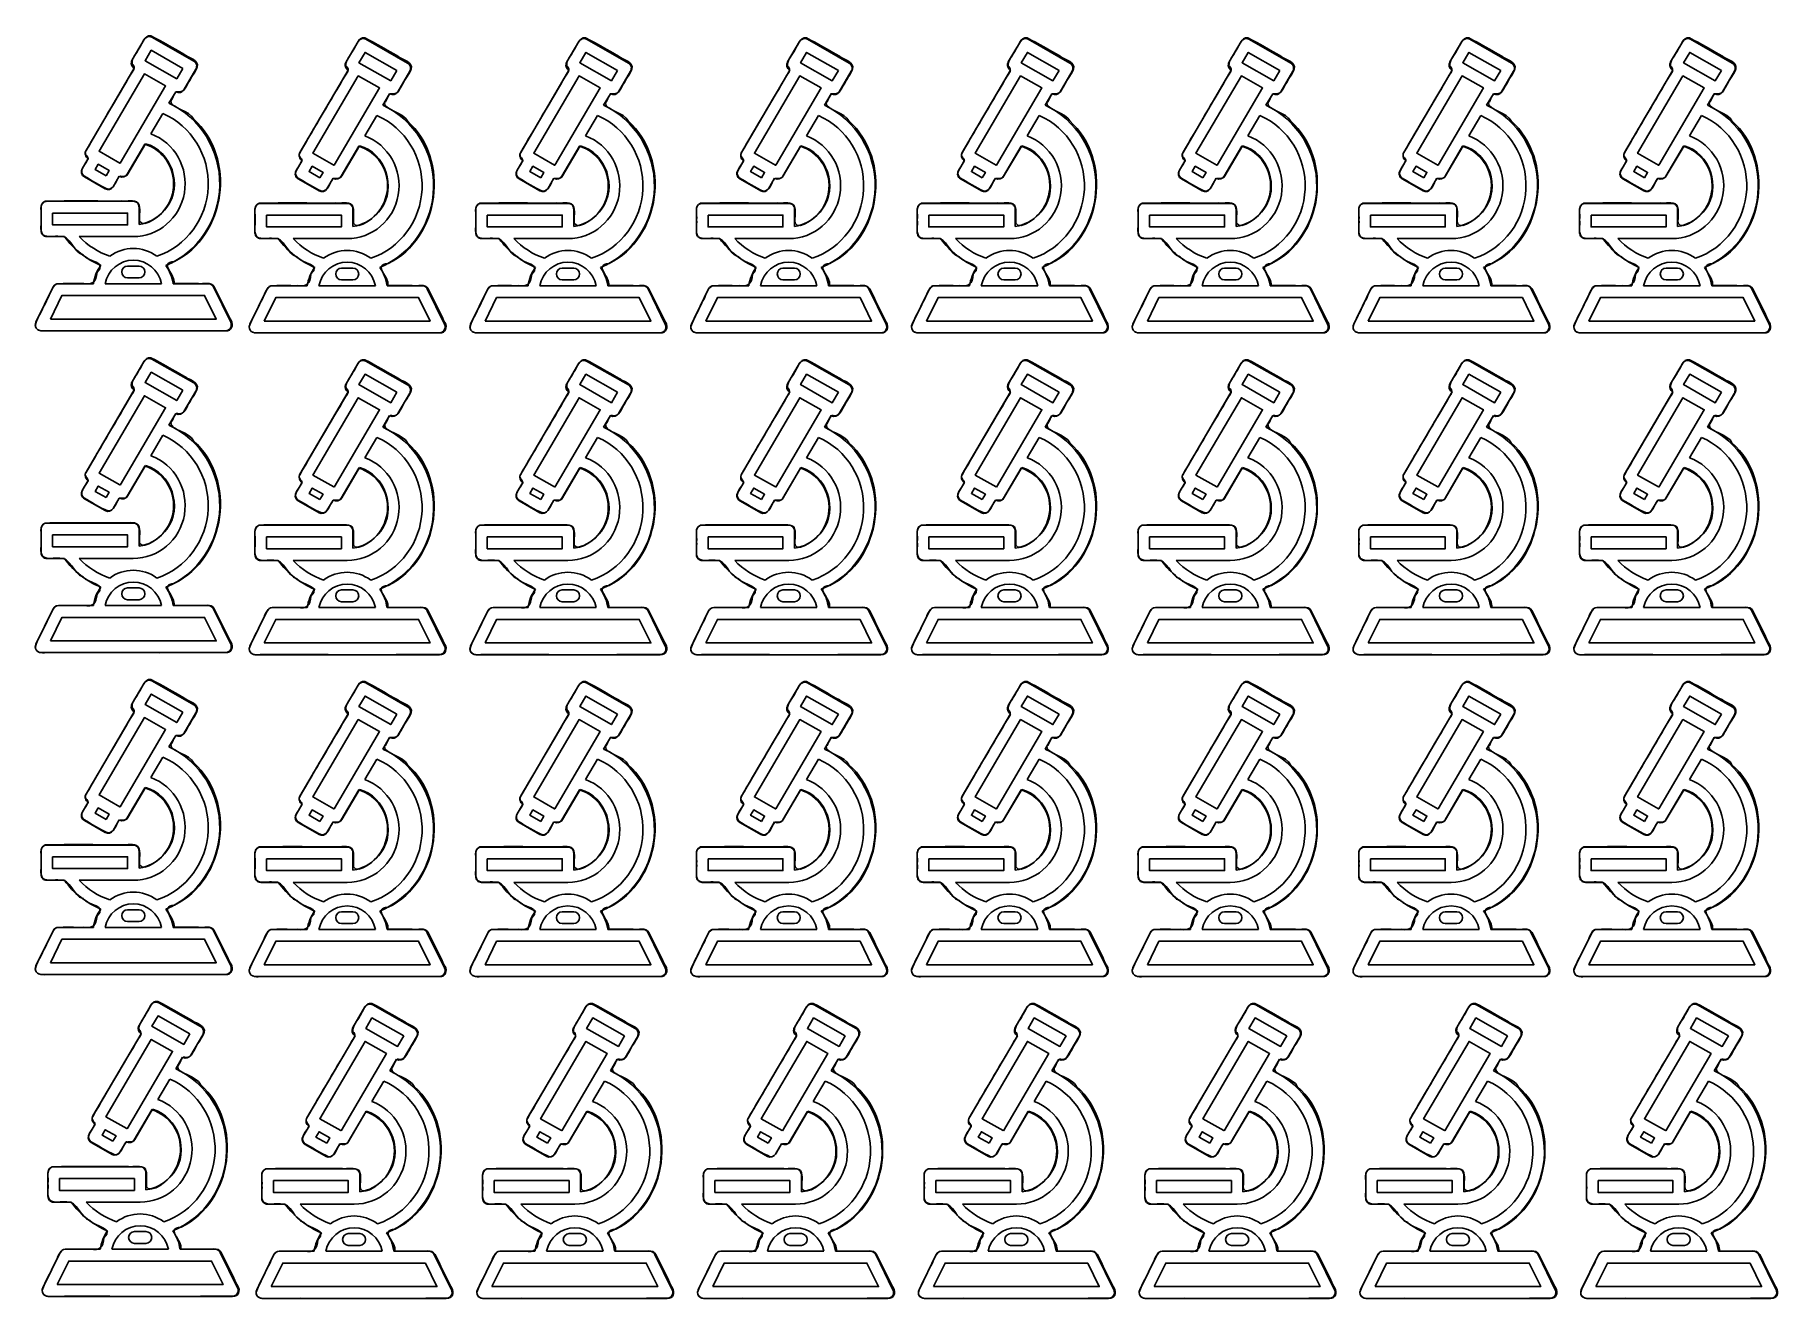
# Model space of a CAD drawing. Extents: x 9 to 547, y 9 to 398.
import ezdxf

# ---------------------------------------------------------------- set-up
doc = ezdxf.new("R2010")
doc.units = 0
doc.layers.add('Layer_1', color=7, linetype='CONTINUOUS')

msp = doc.modelspace()

# ---------------------------------------------------------------- linework, layer by layer
at = {"layer": 'Layer_1', "color": 7}
for points in [[(54.268447, 387.951513), (52.376187, 384.725078), (42.600959, 390.283276), (44.493219, 393.509741)], [(120.179008, 387.330958), (118.286792, 384.104522), (108.511791, 389.662721), (110.404007, 392.889185)], [(188.210504, 387.330958), (186.318288, 384.104522), (176.543287, 389.662721), (178.435503, 392.889185)], [(256.242, 387.330958), (254.349784, 384.104522), (244.574784, 389.662721), (246.466999, 392.889185)], [(324.273496, 387.330958), (322.38128, 384.104522), (312.60628, 389.662721), (314.498496, 392.889185)], [(392.304981, 387.330958), (390.412765, 384.104522), (380.637764, 389.662721), (382.52998, 392.889185)], [(460.336477, 387.330958), (458.444261, 384.104522), (448.66926, 389.662721), (450.561476, 392.889185)], [(528.367973, 387.330958), (526.475757, 384.104522), (516.700756, 389.662721), (518.592972, 392.889185)], [(34.963426, 358.686662), (34.863581, 358.743359), (34.857476, 358.749028), (28.408882, 362.414892), (42.385517, 386.252372), (48.940142, 382.524851)], [(100.874436, 358.066106), (100.774593, 358.122803), (100.768488, 358.128472), (94.320045, 361.794336), (108.296354, 385.631816), (114.850826, 381.904295)], [(168.905932, 358.066106), (168.806089, 358.122803), (168.799984, 358.128472), (162.351541, 361.794336), (176.32785, 385.631816), (182.882322, 381.904295)], [(236.937428, 358.066106), (236.837585, 358.122803), (236.83148, 358.128472), (230.383037, 361.794336), (244.359346, 385.631816), (250.913818, 381.904295)], [(304.968924, 358.066106), (304.869081, 358.122803), (304.862976, 358.128472), (298.414533, 361.794336), (312.390842, 385.631816), (318.945314, 381.904295)], [(373.000409, 358.066106), (372.900566, 358.122803), (372.894461, 358.128472), (366.446017, 361.794336), (380.422327, 385.631816), (386.976799, 381.904295)], [(441.031905, 358.066106), (440.932062, 358.122803), (440.925957, 358.128472), (434.477514, 361.794336), (448.453823, 385.631816), (455.008295, 381.904295)], [(509.063401, 358.066106), (508.963558, 358.122803), (508.957453, 358.128472), (502.50901, 361.794336), (516.485319, 385.631816), (523.039791, 381.904295)], [(30.564928, 354.845408), (27.23048, 356.742988), (28.193099, 358.383647), (31.528399, 356.487824)], [(96.47604, 354.224852), (93.141669, 356.122432), (94.104266, 357.763091), (97.439489, 355.867269)], [(164.507536, 354.224852), (161.173166, 356.122432), (162.135762, 357.763091), (165.470985, 355.867269)], [(232.539032, 354.224852), (229.204662, 356.122432), (230.167258, 357.763091), (233.502481, 355.867269)], [(300.570529, 354.224852), (297.236158, 356.122432), (298.198754, 357.763091), (301.533977, 355.867269)], [(368.602013, 354.224852), (365.267642, 356.122432), (366.230239, 357.763091), (369.565462, 355.867269)], [(436.633509, 354.224852), (433.299138, 356.122432), (434.261735, 357.763091), (437.596958, 355.867269)], [(504.665005, 354.224852), (501.330634, 356.122432), (502.293231, 357.763091), (505.628454, 355.867269)], [(14.108691, 343.333976), (37.197359, 343.333976), (37.197359, 339.705334), (14.108691, 339.705334)], [(80.020186, 342.71342), (103.108317, 342.71342), (103.108317, 339.084779), (80.020186, 339.084779)], [(148.051682, 342.71342), (171.139813, 342.71342), (171.139813, 339.084779), (148.051682, 339.084779)], [(216.083178, 342.71342), (239.171309, 342.71342), (239.171309, 339.084779), (216.083178, 339.084779)], [(284.114674, 342.71342), (307.202805, 342.71342), (307.202805, 339.084779), (284.114674, 339.084779)], [(352.146159, 342.71342), (375.23429, 342.71342), (375.23429, 339.084779), (352.146159, 339.084779)], [(420.177655, 342.71342), (443.265786, 342.71342), (443.265786, 339.084779), (420.177655, 339.084779)], [(488.209151, 342.71342), (511.297282, 342.71342), (511.297282, 339.084779), (488.209151, 339.084779)], [(38.973412, 328.81938)], [(37.197359, 323.376417)], [(104.884328, 328.198825)], [(172.915824, 328.198825)], [(240.94732, 328.198825)], [(308.978817, 328.198825)], [(377.010301, 328.198825)], [(445.041797, 328.198825)], [(513.073293, 328.198825)], [(13.430523, 310.676142), (16.982626, 317.933426), (60.964196, 317.933426), (64.516299, 310.676142)], [(63.937314, 320.597136)], [(103.108317, 322.755862)], [(129.84765, 319.97658)], [(171.139813, 322.755862)], [(197.879146, 319.97658)], [(239.171309, 322.755862)], [(265.910642, 319.97658)], [(307.202805, 322.755862)], [(333.942138, 319.97658)], [(375.23429, 322.755862)], [(401.973623, 319.97658)], [(443.265786, 322.755862)], [(470.005119, 319.97658)], [(511.297282, 322.755862)], [(538.036615, 319.97658)], [(79.342034, 310.055587), (82.894054, 317.31287), (126.874601, 317.31287), (130.426621, 310.055587)], [(147.37353, 310.055587), (150.925551, 317.31287), (194.906097, 317.31287), (198.458117, 310.055587)], [(215.405026, 310.055587), (218.957047, 317.31287), (262.937593, 317.31287), (266.489613, 310.055587)], [(283.436523, 310.055587), (286.988543, 317.31287), (330.969089, 317.31287), (334.521109, 310.055587)], [(351.468007, 310.055587), (355.020027, 317.31287), (399.000573, 317.31287), (402.552594, 310.055587)], [(419.499503, 310.055587), (423.051523, 317.31287), (467.03207, 317.31287), (470.58409, 310.055587)], [(487.530999, 310.055587), (491.08302, 317.31287), (535.063566, 317.31287), (538.615586, 310.055587)], [(54.268447, 288.738915), (52.376187, 285.512479), (42.600959, 291.070678), (44.493219, 294.297142)], [(120.179008, 288.118359), (118.286792, 284.891923), (108.511791, 290.450122), (110.404007, 293.676586)], [(188.210504, 288.118359), (186.318288, 284.891923), (176.543287, 290.450122), (178.435503, 293.676586)], [(256.242, 288.118359), (254.349784, 284.891923), (244.574784, 290.450122), (246.466999, 293.676586)], [(324.273496, 288.118359), (322.38128, 284.891923), (312.60628, 290.450122), (314.498496, 293.676586)], [(392.304981, 288.118359), (390.412765, 284.891923), (380.637764, 290.450122), (382.52998, 293.676586)], [(460.336477, 288.118359), (458.444261, 284.891923), (448.66926, 290.450122), (450.561476, 293.676586)], [(528.367973, 288.118359), (526.475757, 284.891923), (516.700756, 290.450122), (518.592972, 293.676586)], [(34.963426, 259.474064), (34.863581, 259.53076), (34.857476, 259.53643), (28.408882, 263.202293), (42.385517, 287.039773), (48.940142, 283.312252)], [(100.874436, 258.853508), (100.774593, 258.910204), (100.768488, 258.915874), (94.320045, 262.581737), (108.296354, 286.419218), (114.850826, 282.691697)], [(168.905932, 258.853508), (168.806089, 258.910204), (168.799984, 258.915874), (162.351541, 262.581737), (176.32785, 286.419218), (182.882322, 282.691697)], [(236.937428, 258.853508), (236.837585, 258.910204), (236.83148, 258.915874), (230.383037, 262.581737), (244.359346, 286.419218), (250.913818, 282.691697)], [(304.968924, 258.853508), (304.869081, 258.910204), (304.862976, 258.915874), (298.414533, 262.581737), (312.390842, 286.419218), (318.945314, 282.691697)], [(373.000409, 258.853508), (372.900566, 258.910204), (372.894461, 258.915874), (366.446017, 262.581737), (380.422327, 286.419218), (386.976799, 282.691697)], [(441.031905, 258.853508), (440.932062, 258.910204), (440.925957, 258.915874), (434.477514, 262.581737), (448.453823, 286.419218), (455.008295, 282.691697)], [(509.063401, 258.853508), (508.963558, 258.910204), (508.957453, 258.915874), (502.50901, 262.581737), (516.485319, 286.419218), (523.039791, 282.691697)], [(30.564928, 255.632809), (27.23048, 257.530389), (28.193099, 259.171048), (31.528399, 257.275226)], [(96.47604, 255.012253), (93.141669, 256.909833), (94.104266, 258.550493), (97.439489, 256.65467)], [(164.507536, 255.012253), (161.173166, 256.909833), (162.135762, 258.550493), (165.470985, 256.65467)], [(232.539032, 255.012253), (229.204662, 256.909833), (230.167258, 258.550493), (233.502481, 256.65467)], [(300.570529, 255.012253), (297.236158, 256.909833), (298.198754, 258.550493), (301.533977, 256.65467)], [(368.602013, 255.012253), (365.267642, 256.909833), (366.230239, 258.550493), (369.565462, 256.65467)], [(436.633509, 255.012253), (433.299138, 256.909833), (434.261735, 258.550493), (437.596958, 256.65467)], [(504.665005, 255.012253), (501.330634, 256.909833), (502.293231, 258.550493), (505.628454, 256.65467)], [(14.108691, 244.121378), (37.197359, 244.121378), (37.197359, 240.492736), (14.108691, 240.492736)], [(80.020186, 243.500822), (103.108317, 243.500822), (103.108317, 239.87218), (80.020186, 239.87218)], [(148.051682, 243.500822), (171.139813, 243.500822), (171.139813, 239.87218), (148.051682, 239.87218)], [(216.083178, 243.500822), (239.171309, 243.500822), (239.171309, 239.87218), (216.083178, 239.87218)], [(284.114674, 243.500822), (307.202805, 243.500822), (307.202805, 239.87218), (284.114674, 239.87218)], [(352.146159, 243.500822), (375.23429, 243.500822), (375.23429, 239.87218), (352.146159, 239.87218)], [(420.177655, 243.500822), (443.265786, 243.500822), (443.265786, 239.87218), (420.177655, 239.87218)], [(488.209151, 243.500822), (511.297282, 243.500822), (511.297282, 239.87218), (488.209151, 239.87218)], [(38.973412, 229.606782)], [(104.884328, 228.986226)], [(172.915824, 228.986226)], [(240.94732, 228.986226)], [(308.978817, 228.986226)], [(377.010301, 228.986226)], [(445.041797, 228.986226)], [(513.073293, 228.986226)], [(37.197359, 224.163819)], [(63.937314, 221.384537)], [(103.108317, 223.543263)], [(129.84765, 220.763982)], [(171.139813, 223.543263)], [(197.879146, 220.763982)], [(239.171309, 223.543263)], [(265.910642, 220.763982)], [(307.202805, 223.543263)], [(333.942138, 220.763982)], [(375.23429, 223.543263)], [(401.973623, 220.763982)], [(443.265786, 223.543263)], [(470.005119, 220.763982)], [(511.297282, 223.543263)], [(538.036615, 220.763982)], [(13.430523, 211.463544), (16.982626, 218.720828), (60.964196, 218.720828), (64.516299, 211.463544)], [(79.342034, 210.842988), (82.894054, 218.100272), (126.874601, 218.100272), (130.426621, 210.842988)], [(147.37353, 210.842988), (150.925551, 218.100272), (194.906097, 218.100272), (198.458117, 210.842988)], [(215.405026, 210.842988), (218.957047, 218.100272), (262.937593, 218.100272), (266.489613, 210.842988)], [(283.436523, 210.842988), (286.988543, 218.100272), (330.969089, 218.100272), (334.521109, 210.842988)], [(351.468007, 210.842988), (355.020027, 218.100272), (399.000573, 218.100272), (402.552594, 210.842988)], [(419.499503, 210.842988), (423.051523, 218.100272), (467.03207, 218.100272), (470.58409, 210.842988)], [(487.530999, 210.842988), (491.08302, 218.100272), (535.063566, 218.100272), (538.615586, 210.842988)], [(54.268447, 189.526317), (52.376187, 186.299881), (42.600959, 191.858079), (44.493219, 195.084544)], [(120.179008, 188.905761), (118.286792, 185.679325), (108.511791, 191.237524), (110.404007, 194.463988)], [(188.210504, 188.905761), (186.318288, 185.679325), (176.543287, 191.237524), (178.435503, 194.463988)], [(256.242, 188.905761), (254.349784, 185.679325), (244.574784, 191.237524), (246.466999, 194.463988)], [(324.273496, 188.905761), (322.38128, 185.679325), (312.60628, 191.237524), (314.498496, 194.463988)], [(392.304981, 188.905761), (390.412765, 185.679325), (380.637764, 191.237524), (382.52998, 194.463988)], [(460.336477, 188.905761), (458.444261, 185.679325), (448.66926, 191.237524), (450.561476, 194.463988)], [(528.367973, 188.905761), (526.475757, 185.679325), (516.700756, 191.237524), (518.592972, 194.463988)], [(34.963426, 160.261465), (34.863581, 160.318162), (34.857476, 160.323831), (28.408882, 163.989695), (42.385517, 187.827175), (48.940142, 184.099654)], [(100.874436, 159.640909), (100.774593, 159.697606), (100.768488, 159.703276), (94.320045, 163.369139), (108.296354, 187.206619), (114.850826, 183.479098)], [(168.905932, 159.640909), (168.806089, 159.697606), (168.799984, 159.703276), (162.351541, 163.369139), (176.32785, 187.206619), (182.882322, 183.479098)], [(236.937428, 159.640909), (236.837585, 159.697606), (236.83148, 159.703276), (230.383037, 163.369139), (244.359346, 187.206619), (250.913818, 183.479098)], [(304.968924, 159.640909), (304.869081, 159.697606), (304.862976, 159.703276), (298.414533, 163.369139), (312.390842, 187.206619), (318.945314, 183.479098)], [(373.000409, 159.640909), (372.900566, 159.697606), (372.894461, 159.703276), (366.446017, 163.369139), (380.422327, 187.206619), (386.976799, 183.479098)], [(441.031905, 159.640909), (440.932062, 159.697606), (440.925957, 159.703276), (434.477514, 163.369139), (448.453823, 187.206619), (455.008295, 183.479098)], [(509.063401, 159.640909), (508.963558, 159.697606), (508.957453, 159.703276), (502.50901, 163.369139), (516.485319, 187.206619), (523.039791, 183.479098)], [(30.564928, 156.420211), (27.23048, 158.317791), (28.193099, 159.95845), (31.528399, 158.062628)], [(96.47604, 155.799655), (93.141669, 157.697235), (94.104266, 159.337894), (97.439489, 157.442072)], [(164.507536, 155.799655), (161.173166, 157.697235), (162.135762, 159.337894), (165.470985, 157.442072)], [(232.539032, 155.799655), (229.204662, 157.697235), (230.167258, 159.337894), (233.502481, 157.442072)], [(300.570529, 155.799655), (297.236158, 157.697235), (298.198754, 159.337894), (301.533977, 157.442072)], [(368.602013, 155.799655), (365.267642, 157.697235), (366.230239, 159.337894), (369.565462, 157.442072)], [(436.633509, 155.799655), (433.299138, 157.697235), (434.261735, 159.337894), (437.596958, 157.442072)], [(504.665005, 155.799655), (501.330634, 157.697235), (502.293231, 159.337894), (505.628454, 157.442072)], [(14.108691, 144.908779), (37.197359, 144.908779), (37.197359, 141.280138), (14.108691, 141.280138)], [(80.020186, 144.288224), (103.108317, 144.288224), (103.108317, 140.659582), (80.020186, 140.659582)], [(148.051682, 144.288224), (171.139813, 144.288224), (171.139813, 140.659582), (148.051682, 140.659582)], [(216.083178, 144.288224), (239.171309, 144.288224), (239.171309, 140.659582), (216.083178, 140.659582)], [(284.114674, 144.288224), (307.202805, 144.288224), (307.202805, 140.659582), (284.114674, 140.659582)], [(352.146159, 144.288224), (375.23429, 144.288224), (375.23429, 140.659582), (352.146159, 140.659582)], [(420.177655, 144.288224), (443.265786, 144.288224), (443.265786, 140.659582), (420.177655, 140.659582)], [(488.209151, 144.288224), (511.297282, 144.288224), (511.297282, 140.659582), (488.209151, 140.659582)], [(38.973412, 130.394183)], [(104.884328, 129.773628)], [(172.915824, 129.773628)], [(240.94732, 129.773628)], [(308.978817, 129.773628)], [(377.010301, 129.773628)], [(445.041797, 129.773628)], [(513.073293, 129.773628)], [(37.197359, 124.951221)], [(103.108317, 124.330665)], [(171.139813, 124.330665)], [(239.171309, 124.330665)], [(307.202805, 124.330665)], [(375.23429, 124.330665)], [(443.265786, 124.330665)], [(511.297282, 124.330665)], [(13.430523, 112.250946), (16.982626, 119.508229), (60.964196, 119.508229), (64.516299, 112.250946)], [(63.937314, 122.171939)], [(79.342034, 111.63039), (82.894054, 118.887674), (126.874601, 118.887674), (130.426621, 111.63039)], [(129.84765, 121.551383)], [(147.37353, 111.63039), (150.925551, 118.887674), (194.906097, 118.887674), (198.458117, 111.63039)], [(197.879146, 121.551383)], [(215.405026, 111.63039), (218.957047, 118.887674), (262.937593, 118.887674), (266.489613, 111.63039)], [(265.910642, 121.551383)], [(283.436523, 111.63039), (286.988543, 118.887674), (330.969089, 118.887674), (334.521109, 111.63039)], [(333.942138, 121.551383)], [(351.468007, 111.63039), (355.020027, 118.887674), (399.000573, 118.887674), (402.552594, 111.63039)], [(401.973623, 121.551383)], [(419.499503, 111.63039), (423.051523, 118.887674), (467.03207, 118.887674), (470.58409, 111.63039)], [(470.005119, 121.551383)], [(487.530999, 111.63039), (491.08302, 118.887674), (535.063566, 118.887674), (538.615586, 111.63039)], [(538.036615, 121.551383)], [(56.388317, 90.313718), (54.496057, 87.087282), (44.72083, 92.645481), (46.61309, 95.871945)], [(122.298878, 89.693162), (120.406662, 86.466726), (110.631662, 92.024925), (112.523878, 95.25139)], [(190.330374, 89.693162), (188.438158, 86.466726), (178.663158, 92.024925), (180.555374, 95.25139)], [(258.36187, 89.693162), (256.469654, 86.466726), (246.694654, 92.024925), (248.58687, 95.25139)], [(326.393366, 89.693162), (324.50115, 86.466726), (314.72615, 92.024925), (316.618366, 95.25139)], [(394.424851, 89.693162), (392.532635, 86.466726), (382.757635, 92.024925), (384.649851, 95.25139)], [(462.456347, 89.693162), (460.564131, 86.466726), (450.789131, 92.024925), (452.681347, 95.25139)], [(530.487843, 89.693162), (528.595627, 86.466726), (518.820627, 92.024925), (520.712843, 95.25139)], [(37.083297, 61.048867), (36.983451, 61.105563), (36.977346, 61.111233), (30.528753, 64.777096), (44.505387, 88.614576), (51.060012, 84.887056)], [(102.994307, 60.428311), (102.894463, 60.485008), (102.888358, 60.490677), (96.439915, 64.15654), (110.416225, 87.994021), (116.970697, 84.2665)], [(171.025803, 60.428311), (170.925959, 60.485008), (170.919854, 60.490677), (164.471411, 64.15654), (178.447721, 87.994021), (185.002193, 84.2665)], [(239.057299, 60.428311), (238.957455, 60.485008), (238.95135, 60.490677), (232.502907, 64.15654), (246.479217, 87.994021), (253.033689, 84.2665)], [(307.088795, 60.428311), (306.988951, 60.485008), (306.982847, 60.490677), (300.534403, 64.15654), (314.510713, 87.994021), (321.065185, 84.2665)], [(375.120279, 60.428311), (375.020436, 60.485008), (375.014331, 60.490677), (368.565888, 64.15654), (382.542198, 87.994021), (389.09667, 84.2665)], [(443.151776, 60.428311), (443.051932, 60.485008), (443.045827, 60.490677), (436.597384, 64.15654), (450.573694, 87.994021), (457.128166, 84.2665)], [(511.183272, 60.428311), (511.083428, 60.485008), (511.077323, 60.490677), (504.62888, 64.15654), (518.60519, 87.994021), (525.159662, 84.2665)], [(32.684799, 57.207612), (29.35035, 59.105192), (30.312969, 60.745852), (33.64827, 58.850029)], [(98.595911, 56.587057), (95.26154, 58.484637), (96.224136, 60.125296), (99.559359, 58.229473)], [(166.627407, 56.587057), (163.293036, 58.484637), (164.255632, 60.125296), (167.590856, 58.229473)], [(234.658903, 56.587057), (231.324532, 58.484637), (232.287128, 60.125296), (235.622352, 58.229473)], [(302.690399, 56.587057), (299.356028, 58.484637), (300.318625, 60.125296), (303.653848, 58.229473)], [(370.721884, 56.587057), (367.387513, 58.484637), (368.350109, 60.125296), (371.685332, 58.229473)], [(438.75338, 56.587057), (435.419009, 58.484637), (436.381605, 60.125296), (439.716828, 58.229473)], [(506.784876, 56.587057), (503.450505, 58.484637), (504.413101, 60.125296), (507.748325, 58.229473)], [(16.228561, 45.696181), (39.317229, 45.696181), (39.317229, 42.067539), (16.228561, 42.067539)], [(82.140056, 45.075625), (105.228187, 45.075625), (105.228187, 41.446983), (82.140056, 41.446983)], [(150.171553, 45.075625), (173.259683, 45.075625), (173.259683, 41.446983), (150.171553, 41.446983)], [(218.203049, 45.075625), (241.291179, 45.075625), (241.291179, 41.446983), (218.203049, 41.446983)], [(286.234545, 45.075625), (309.322676, 45.075625), (309.322676, 41.446983), (286.234545, 41.446983)], [(354.266029, 45.075625), (377.35416, 45.075625), (377.35416, 41.446983), (354.266029, 41.446983)], [(422.297525, 45.075625), (445.385656, 45.075625), (445.385656, 41.446983), (422.297525, 41.446983)], [(490.329022, 45.075625), (513.417152, 45.075625), (513.417152, 41.446983), (490.329022, 41.446983)], [(41.093282, 31.181585)], [(107.004199, 30.561029)], [(175.035695, 30.561029)], [(243.067191, 30.561029)], [(311.098687, 30.561029)], [(379.130172, 30.561029)], [(447.161668, 30.561029)], [(515.193164, 30.561029)], [(39.317229, 25.738622)], [(66.057185, 22.959341)], [(105.228187, 25.118066)], [(131.96752, 22.338785)], [(173.259683, 25.118066)], [(199.999017, 22.338785)], [(241.291179, 25.118066)], [(268.030513, 22.338785)], [(309.322676, 25.118066)], [(336.062009, 22.338785)], [(377.35416, 25.118066)], [(404.093493, 22.338785)], [(445.385656, 25.118066)], [(472.124989, 22.338785)], [(513.417152, 25.118066)], [(540.156486, 22.338785)], [(15.550394, 13.038347), (19.102497, 20.295631), (63.084066, 20.295631), (66.636169, 13.038347)], [(81.461905, 12.417791), (85.013925, 19.675075), (128.994471, 19.675075), (132.546491, 12.417791)], [(149.493401, 12.417791), (153.045421, 19.675075), (197.025967, 19.675075), (200.577987, 12.417791)], [(217.524897, 12.417791), (221.076917, 19.675075), (265.057463, 19.675075), (268.609483, 12.417791)], [(285.556393, 12.417791), (289.108413, 19.675075), (333.088959, 19.675075), (336.640979, 12.417791)], [(353.587878, 12.417791), (357.139898, 19.675075), (401.120444, 19.675075), (404.672464, 12.417791)], [(421.619374, 12.417791), (425.171394, 19.675075), (469.15194, 19.675075), (472.70396, 12.417791)], [(489.65087, 12.417791), (493.20289, 19.675075), (537.183436, 19.675075), (540.735456, 12.417791)]]:
    msp.add_lwpolyline(points, close=True, dxfattribs=at)
for points in [[(176.272739, 396.260792), (172.554219, 389.9195)], [(312.335732, 396.260792), (308.617211, 389.9195)], [(327.602653, 389.591765), (314.723115, 396.91459)], [(380.367216, 396.260792), (376.648695, 389.9195)], [(395.634138, 389.591765), (382.7546, 396.91459)], [(448.398712, 396.260792), (444.680192, 389.9195)], [(463.665634, 389.591765), (450.786096, 396.91459)], [(531.69713, 389.591765), (518.817592, 396.91459)], [(39.271744, 388.022356), (39.280347, 388.016686)], [(54.539889, 381.353328), (58.257625, 387.694621)], [(105.182654, 387.4018), (105.191256, 387.39613)], [(120.450444, 380.732772), (124.168093, 387.074065)], [(173.21415, 387.4018), (173.222752, 387.39613)], [(188.48194, 380.732772), (192.199589, 387.074065)], [(241.245646, 387.4018), (241.254248, 387.39613)], [(256.513436, 380.732772), (260.231085, 387.074065)], [(309.277142, 387.4018), (309.285744, 387.39613)], [(324.544932, 380.732772), (328.262581, 387.074065)], [(377.308627, 387.4018), (377.317229, 387.39613)], [(392.576417, 380.732772), (396.294066, 387.074065)], [(445.340123, 387.4018), (445.348725, 387.39613)], [(460.607913, 380.732772), (464.325562, 387.074065)], [(513.371619, 387.4018), (513.380221, 387.39613)], [(528.639409, 380.732772), (532.357058, 387.074065)], [(49.944952, 377.177195), (52.045667, 380.760196)], [(115.855614, 376.556639), (117.956279, 380.13964)], [(183.88711, 376.556639), (185.987775, 380.13964), (186.094556, 380.078975)], [(251.918606, 376.556639), (254.019272, 380.13964), (254.126052, 380.078975)], [(319.950102, 376.556639), (322.050768, 380.13964)], [(387.981587, 376.556639), (390.082252, 380.13964)], [(456.013083, 376.556639), (458.113748, 380.13964)], [(524.044579, 376.556639), (526.145244, 380.13964), (526.252025, 380.078975)], [(314.418504, 367.121552), (318.110827, 373.419557)], [(382.449989, 367.121552), (386.142311, 373.419557)], [(450.481485, 367.121552), (454.173808, 373.419557)], [(37.276182, 355.442777), (42.727293, 364.716744)], [(103.187138, 354.822221), (108.638122, 364.096188)], [(171.069648, 354.692628), (176.492517, 363.942203)], [(171.218634, 354.822221), (176.669618, 364.096188)], [(239.101144, 354.692628), (244.524013, 363.942203)], [(239.25013, 354.822221), (244.701114, 364.096188)], [(307.13264, 354.692628), (312.555509, 363.942203)], [(307.281626, 354.822221), (312.73261, 364.096188)], [(375.164125, 354.692628), (380.586994, 363.942203)], [(375.313111, 354.822221), (380.764095, 364.096188)], [(443.195621, 354.692628), (448.61849, 363.942203)], [(443.344607, 354.822221), (448.795591, 364.096188)], [(511.227117, 354.692628), (516.649986, 363.942203)], [(511.376103, 354.822221), (516.827087, 364.096188)], [(25.079856, 360.152837), (25.088181, 360.147168)], [(90.991096, 359.532281), (90.999421, 359.526612)], [(159.022592, 359.532281), (159.030917, 359.526612)], [(227.054088, 359.532281), (227.062413, 359.526612), (225.215611, 356.377595)], [(295.085584, 359.532281), (295.093909, 359.526612)], [(363.117069, 359.532281), (363.125393, 359.526612)], [(431.148565, 359.532281), (431.156889, 359.526612)], [(499.180061, 359.532281), (499.188386, 359.526612)], [(32.728683, 351.471901), (34.632967, 354.720023)], [(98.639745, 350.851345), (100.543985, 354.099467)], [(166.671241, 350.851345), (168.575481, 354.099467)], [(234.702737, 350.851345), (236.606977, 354.099467)], [(293.907037, 353.859839), (300.34685, 350.197548)], [(302.734233, 350.851345), (304.638473, 354.099467)], [(361.938522, 353.859839), (368.378334, 350.197548)], [(370.765718, 350.851345), (372.669958, 354.099467)], [(429.970018, 353.859839), (436.40983, 350.197548)], [(438.797214, 350.851345), (440.701454, 354.099467)], [(498.001514, 353.859839), (504.441327, 350.197548)], [(506.82871, 350.851345), (508.73295, 354.099467)], [(104.884403, 346.34039), (78.244176, 346.34039)], [(172.915899, 346.34039), (146.275672, 346.34039)], [(240.947395, 346.34039), (214.307168, 346.34039)], [(308.978891, 346.34039), (282.338664, 346.34039)], [(377.010376, 346.34039), (350.370149, 346.34039)], [(445.041872, 346.34039), (418.401645, 346.34039)], [(513.073368, 346.34039), (486.433141, 346.34039)], [(22.333337, 336.077146), (38.973412, 336.076692)], [(88.244641, 335.45659), (104.884328, 335.456137)], [(146.275672, 335.454436), (151.67318, 335.454436)], [(156.276137, 335.45659), (172.915824, 335.456137)], [(224.307633, 335.45659), (240.94732, 335.456137)], [(282.338664, 335.454436), (287.736172, 335.454436)], [(292.339129, 335.45659), (308.978817, 335.456137)], [(350.370149, 335.454436), (355.767657, 335.454436)], [(360.370614, 335.45659), (377.010301, 335.456137)], [(418.401645, 335.454436), (423.799153, 335.454436)], [(428.40211, 335.45659), (445.041797, 335.456137)], [(486.433141, 335.454436), (491.830649, 335.454436)], [(496.433606, 335.45659), (513.073293, 335.456137)], [(40.749462, 327.005059), (37.197359, 327.005059)], [(37.197359, 323.376417), (40.749462, 323.376417)], [(106.660337, 326.384504), (103.108317, 326.384504)], [(174.691833, 326.384504), (171.139813, 326.384504)], [(242.723329, 326.384504), (239.171309, 326.384504)], [(310.754825, 326.384504), (307.202805, 326.384504)], [(378.78631, 326.384504), (375.23429, 326.384504)], [(446.817806, 326.384504), (443.265786, 326.384504)], [(514.849302, 326.384504), (511.297282, 326.384504)], [(59.027844, 321.602659), (51.486137, 321.602659)], [(68.978966, 309.67162), (63.650811, 320.559275)], [(92.59416, 320.939811), (81.796196, 320.939811)], [(103.108317, 322.755862), (106.660337, 322.755862)], [(124.938294, 320.982103), (117.396763, 320.982103)], [(134.889185, 309.051064), (129.561153, 319.938719)], [(160.625656, 320.939811), (149.827692, 320.939811)], [(181.617226, 320.941512), (164.214422, 320.941512)], [(171.139813, 322.755862), (174.691833, 322.755862)], [(196.003956, 320.941512), (185.20599, 320.941512)], [(192.96979, 320.982103), (185.428259, 320.982103)], [(202.920681, 309.051064), (197.592649, 319.938719)], [(239.171309, 322.755862), (242.723329, 322.755862)], [(264.035452, 320.941512), (253.237486, 320.941512)], [(261.001286, 320.982103), (253.459755, 320.982103)], [(270.952177, 309.051064), (265.624145, 319.938719)], [(296.688648, 320.939811), (285.890685, 320.939811)], [(317.680219, 320.941512), (300.277414, 320.941512)], [(307.202805, 322.755862), (310.754825, 322.755862)], [(332.066949, 320.941512), (321.268982, 320.941512)], [(329.032782, 320.982103), (321.491251, 320.982103)], [(338.983673, 309.051064), (333.655641, 319.938719)], [(364.720133, 320.939811), (353.922169, 320.939811)], [(385.711703, 320.941512), (368.308899, 320.941512)], [(375.23429, 322.755862), (378.78631, 322.755862)], [(400.098433, 320.941512), (389.300467, 320.941512)], [(397.064267, 320.982103), (389.522736, 320.982103)], [(407.015158, 309.051064), (401.687126, 319.938719)], [(432.751629, 320.939811), (421.953665, 320.939811)], [(453.743199, 320.941512), (436.340395, 320.941512)], [(443.265786, 322.755862), (446.817806, 322.755862)], [(468.129929, 320.941512), (457.331963, 320.941512)], [(465.095763, 320.982103), (457.554232, 320.982103)], [(475.046654, 309.051064), (469.718622, 319.938719)], [(500.783125, 320.939811), (489.985161, 320.939811)], [(521.774695, 320.941512), (504.371891, 320.941512)], [(511.297282, 322.755862), (514.849302, 322.755862)], [(536.161425, 320.941512), (525.363459, 320.941512)], [(533.127259, 320.982103), (525.585728, 320.982103)], [(543.07815, 309.051064), (537.750118, 319.938719)], [(176.272739, 297.048194), (172.554219, 290.706901)], [(312.335732, 297.048194), (308.617211, 290.706901)], [(327.602653, 290.379166), (314.723115, 297.701991)], [(380.367216, 297.048194), (376.648695, 290.706901)], [(395.634138, 290.379166), (382.7546, 297.701991)], [(448.398712, 297.048194), (444.680192, 290.706901)], [(463.665634, 290.379166), (450.786096, 297.701991)], [(531.69713, 290.379166), (518.817592, 297.701991)], [(39.271744, 288.809758), (39.280347, 288.804088)], [(54.539889, 282.14073), (58.257625, 288.482023)], [(105.182654, 288.189202), (105.191256, 288.183532)], [(120.450444, 281.520174), (124.168093, 287.861467)], [(173.21415, 288.189202), (173.222752, 288.183532)], [(188.48194, 281.520174), (192.199589, 287.861467)], [(241.245646, 288.189202), (241.254248, 288.183532)], [(256.513436, 281.520174), (260.231085, 287.861467)], [(309.277142, 288.189202), (309.285744, 288.183532)], [(324.544932, 281.520174), (328.262581, 287.861467)], [(377.308627, 288.189202), (377.317229, 288.183532)], [(392.576417, 281.520174), (396.294066, 287.861467)], [(445.340123, 288.189202), (445.348725, 288.183532)], [(460.607913, 281.520174), (464.325562, 287.861467)], [(513.371619, 288.189202), (513.380221, 288.183532)], [(528.639409, 281.520174), (532.357058, 287.861467)], [(49.944952, 277.964597), (52.045667, 281.547598)], [(115.855614, 277.344041), (117.956279, 280.927042)], [(183.88711, 277.344041), (185.987775, 280.927042), (186.094556, 280.866377)], [(251.918606, 277.344041), (254.019272, 280.927042), (254.126052, 280.866377)], [(319.950102, 277.344041), (322.050768, 280.927042)], [(387.981587, 277.344041), (390.082252, 280.927042)], [(456.013083, 277.344041), (458.113748, 280.927042)], [(524.044579, 277.344041), (526.145244, 280.927042), (526.252025, 280.866377)], [(314.418504, 267.908954), (318.110827, 274.206959)], [(382.449989, 267.908954), (386.142311, 274.206959)], [(450.481485, 267.908954), (454.173808, 274.206959)], [(37.276182, 256.230178), (42.727293, 265.504145)], [(103.187138, 255.609623), (108.638122, 264.88359)], [(171.069648, 255.480029), (176.492517, 264.729605)], [(171.218634, 255.609623), (176.669618, 264.88359)], [(239.101144, 255.480029), (244.524013, 264.729605)], [(239.25013, 255.609623), (244.701114, 264.88359)], [(307.13264, 255.480029), (312.555509, 264.729605)], [(307.281626, 255.609623), (312.73261, 264.88359)], [(375.164125, 255.480029), (380.586994, 264.729605)], [(375.313111, 255.609623), (380.764095, 264.88359)], [(443.195621, 255.480029), (448.61849, 264.729605)], [(443.344607, 255.609623), (448.795591, 264.88359)], [(511.227117, 255.480029), (516.649986, 264.729605)], [(511.376103, 255.609623), (516.827087, 264.88359)], [(25.079856, 260.940239), (25.088181, 260.934569)], [(90.991096, 260.319683), (90.999421, 260.314013)], [(159.022592, 260.319683), (159.030917, 260.314013)], [(227.054088, 260.319683), (227.062413, 260.314013), (225.215611, 257.164997)], [(295.085584, 260.319683), (295.093909, 260.314013)], [(363.117069, 260.319683), (363.125393, 260.314013)], [(431.148565, 260.319683), (431.156889, 260.314013)], [(499.180061, 260.319683), (499.188386, 260.314013)], [(32.728683, 252.259302), (34.632967, 255.507425)], [(98.639745, 251.638746), (100.543985, 254.886869)], [(166.671241, 251.638746), (168.575481, 254.886869)], [(234.702737, 251.638746), (236.606977, 254.886869)], [(293.907037, 254.64724), (300.34685, 250.984949)], [(302.734233, 251.638746), (304.638473, 254.886869)], [(361.938522, 254.64724), (368.378334, 250.984949)], [(370.765718, 251.638746), (372.669958, 254.886869)], [(429.970018, 254.64724), (436.40983, 250.984949)], [(438.797214, 251.638746), (440.701454, 254.886869)], [(498.001514, 254.64724), (504.441327, 250.984949)], [(506.82871, 251.638746), (508.73295, 254.886869)], [(104.884403, 247.127791), (78.244176, 247.127791)], [(172.915899, 247.127791), (146.275672, 247.127791)], [(240.947395, 247.127791), (214.307168, 247.127791)], [(308.978891, 247.127791), (282.338664, 247.127791)], [(377.010376, 247.127791), (350.370149, 247.127791)], [(445.041872, 247.127791), (418.401645, 247.127791)], [(513.073368, 247.127791), (486.433141, 247.127791)], [(22.333337, 236.864548), (38.973412, 236.864094)], [(88.244641, 236.243992), (104.884328, 236.243538)], [(146.275672, 236.241837), (151.67318, 236.241837)], [(156.276137, 236.243992), (172.915824, 236.243538)], [(224.307633, 236.243992), (240.94732, 236.243538)], [(282.338664, 236.241837), (287.736172, 236.241837)], [(292.339129, 236.243992), (308.978817, 236.243538)], [(350.370149, 236.241837), (355.767657, 236.241837)], [(360.370614, 236.243992), (377.010301, 236.243538)], [(418.401645, 236.241837), (423.799153, 236.241837)], [(428.40211, 236.243992), (445.041797, 236.243538)], [(486.433141, 236.241837), (491.830649, 236.241837)], [(496.433606, 236.243992), (513.073293, 236.243538)], [(40.749462, 227.792461), (37.197359, 227.792461)], [(106.660337, 227.171905), (103.108317, 227.171905)], [(174.691833, 227.171905), (171.139813, 227.171905)], [(242.723329, 227.171905), (239.171309, 227.171905)], [(310.754825, 227.171905), (307.202805, 227.171905)], [(378.78631, 227.171905), (375.23429, 227.171905)], [(446.817806, 227.171905), (443.265786, 227.171905)], [(514.849302, 227.171905), (511.297282, 227.171905)], [(37.197359, 224.163819), (40.749462, 224.163819)], [(59.027844, 222.390061), (51.486137, 222.390061)], [(68.978966, 210.459021), (63.650811, 221.346676)], [(92.59416, 221.727213), (81.796196, 221.727213)], [(103.108317, 223.543263), (106.660337, 223.543263)], [(124.938294, 221.769505), (117.396763, 221.769505)], [(160.625656, 221.727213), (149.827692, 221.727213)], [(181.617226, 221.728914), (164.214422, 221.728914)], [(171.139813, 223.543263), (174.691833, 223.543263)], [(196.003956, 221.728914), (185.20599, 221.728914)], [(192.96979, 221.769505), (185.428259, 221.769505)], [(239.171309, 223.543263), (242.723329, 223.543263)], [(264.035452, 221.728914), (253.237486, 221.728914)], [(261.001286, 221.769505), (253.459755, 221.769505)], [(296.688648, 221.727213), (285.890685, 221.727213)], [(317.680219, 221.728914), (300.277414, 221.728914)], [(307.202805, 223.543263), (310.754825, 223.543263)], [(332.066949, 221.728914), (321.268982, 221.728914)], [(329.032782, 221.769505), (321.491251, 221.769505)], [(364.720133, 221.727213), (353.922169, 221.727213)], [(385.711703, 221.728914), (368.308899, 221.728914)], [(375.23429, 223.543263), (378.78631, 223.543263)], [(400.098433, 221.728914), (389.300467, 221.728914)], [(397.064267, 221.769505), (389.522736, 221.769505)], [(432.751629, 221.727213), (421.953665, 221.727213)], [(453.743199, 221.728914), (436.340395, 221.728914)], [(443.265786, 223.543263), (446.817806, 223.543263)], [(468.129929, 221.728914), (457.331963, 221.728914)], [(465.095763, 221.769505), (457.554232, 221.769505)], [(500.783125, 221.727213), (489.985161, 221.727213)], [(521.774695, 221.728914), (504.371891, 221.728914)], [(511.297282, 223.543263), (514.849302, 223.543263)], [(536.161425, 221.728914), (525.363459, 221.728914)], [(533.127259, 221.769505), (525.585728, 221.769505)], [(134.889185, 209.838465), (129.561153, 220.72612)], [(202.920681, 209.838465), (197.592649, 220.72612)], [(270.952177, 209.838465), (265.624145, 220.72612)], [(338.983673, 209.838465), (333.655641, 220.72612)], [(407.015158, 209.838465), (401.687126, 220.72612)], [(475.046654, 209.838465), (469.718622, 220.72612)], [(543.07815, 209.838465), (537.750118, 220.72612)], [(176.272739, 197.835596), (172.554219, 191.494303)], [(312.335732, 197.835596), (308.617211, 191.494303)], [(327.602653, 191.166568), (314.723115, 198.489393)], [(380.367216, 197.835596), (376.648695, 191.494303)], [(395.634138, 191.166568), (382.7546, 198.489393)], [(448.398712, 197.835596), (444.680192, 191.494303)], [(463.665634, 191.166568), (450.786096, 198.489393)], [(531.69713, 191.166568), (518.817592, 198.489393)], [(39.271744, 189.597159), (39.280347, 189.591489)], [(54.539889, 182.928131), (58.257625, 189.269424)], [(105.182654, 188.976603), (105.191256, 188.970934)], [(120.450444, 182.307576), (124.168093, 188.648868)], [(173.21415, 188.976603), (173.222752, 188.970934)], [(188.48194, 182.307576), (192.199589, 188.648868)], [(241.245646, 188.976603), (241.254248, 188.970934)], [(256.513436, 182.307576), (260.231085, 188.648868)], [(309.277142, 188.976603), (309.285744, 188.970934)], [(324.544932, 182.307576), (328.262581, 188.648868)], [(377.308627, 188.976603), (377.317229, 188.970934)], [(392.576417, 182.307576), (396.294066, 188.648868)], [(445.340123, 188.976603), (445.348725, 188.970934)], [(460.607913, 182.307576), (464.325562, 188.648868)], [(513.371619, 188.976603), (513.380221, 188.970934)], [(528.639409, 182.307576), (532.357058, 188.648868)], [(49.944952, 178.751998), (52.045667, 182.334999)], [(115.855614, 178.131442), (117.956279, 181.714444)], [(183.88711, 178.131442), (185.987775, 181.714444), (186.094556, 181.653778)], [(251.918606, 178.131442), (254.019272, 181.714444), (254.126052, 181.653778)], [(319.950102, 178.131442), (322.050768, 181.714444)], [(387.981587, 178.131442), (390.082252, 181.714444)], [(456.013083, 178.131442), (458.113748, 181.714444)], [(524.044579, 178.131442), (526.145244, 181.714444), (526.252025, 181.653778)], [(314.418504, 168.696356), (318.110827, 174.99436)], [(382.449989, 168.696356), (386.142311, 174.99436)], [(450.481485, 168.696356), (454.173808, 174.99436)], [(25.079856, 161.72764), (25.088181, 161.721971)], [(37.276182, 157.01758), (42.727293, 166.291547)], [(103.187138, 156.397024), (108.638122, 165.670991)], [(171.069648, 156.267431), (176.492517, 165.517006)], [(171.218634, 156.397024), (176.669618, 165.670991)], [(239.101144, 156.267431), (244.524013, 165.517006)], [(239.25013, 156.397024), (244.701114, 165.670991)], [(307.13264, 156.267431), (312.555509, 165.517006)], [(307.281626, 156.397024), (312.73261, 165.670991)], [(375.164125, 156.267431), (380.586994, 165.517006)], [(375.313111, 156.397024), (380.764095, 165.670991)], [(443.195621, 156.267431), (448.61849, 165.517006)], [(443.344607, 156.397024), (448.795591, 165.670991)], [(511.227117, 156.267431), (516.649986, 165.517006)], [(511.376103, 156.397024), (516.827087, 165.670991)], [(32.728683, 153.046704), (34.632967, 156.294826)], [(90.991096, 161.107085), (90.999421, 161.101415)], [(159.022592, 161.107085), (159.030917, 161.101415)], [(227.054088, 161.107085), (227.062413, 161.101415), (225.215611, 157.952398)], [(295.085584, 161.107085), (295.093909, 161.101415)], [(363.117069, 161.107085), (363.125393, 161.101415)], [(431.148565, 161.107085), (431.156889, 161.101415)], [(499.180061, 161.107085), (499.188386, 161.101415)], [(98.639745, 152.426148), (100.543985, 155.67427)], [(166.671241, 152.426148), (168.575481, 155.67427)], [(234.702737, 152.426148), (236.606977, 155.67427)], [(293.907037, 155.434642), (300.34685, 151.772351)], [(302.734233, 152.426148), (304.638473, 155.67427)], [(361.938522, 155.434642), (368.378334, 151.772351)], [(370.765718, 152.426148), (372.669958, 155.67427)], [(429.970018, 155.434642), (436.40983, 151.772351)], [(438.797214, 152.426148), (440.701454, 155.67427)], [(498.001514, 155.434642), (504.441327, 151.772351)], [(506.82871, 152.426148), (508.73295, 155.67427)], [(104.884403, 147.915193), (78.244176, 147.915193)], [(172.915899, 147.915193), (146.275672, 147.915193)], [(240.947395, 147.915193), (214.307168, 147.915193)], [(308.978891, 147.915193), (282.338664, 147.915193)], [(377.010376, 147.915193), (350.370149, 147.915193)], [(445.041872, 147.915193), (418.401645, 147.915193)], [(513.073368, 147.915193), (486.433141, 147.915193)], [(22.333337, 137.651949), (38.973412, 137.651496)], [(88.244641, 137.031393), (104.884328, 137.03094)], [(146.275672, 137.029239), (151.67318, 137.029239)], [(156.276137, 137.031393), (172.915824, 137.03094)], [(224.307633, 137.031393), (240.94732, 137.03094)], [(282.338664, 137.029239), (287.736172, 137.029239)], [(292.339129, 137.031393), (308.978817, 137.03094)], [(350.370149, 137.029239), (355.767657, 137.029239)], [(360.370614, 137.031393), (377.010301, 137.03094)], [(418.401645, 137.029239), (423.799153, 137.029239)], [(428.40211, 137.031393), (445.041797, 137.03094)], [(486.433141, 137.029239), (491.830649, 137.029239)], [(496.433606, 137.031393), (513.073293, 137.03094)], [(40.749462, 128.579863), (37.197359, 128.579863)], [(37.197359, 124.951221), (40.749462, 124.951221)], [(106.660337, 127.959307), (103.108317, 127.959307)], [(103.108317, 124.330665), (106.660337, 124.330665)], [(174.691833, 127.959307), (171.139813, 127.959307)], [(171.139813, 124.330665), (174.691833, 124.330665)], [(242.723329, 127.959307), (239.171309, 127.959307)], [(239.171309, 124.330665), (242.723329, 124.330665)], [(310.754825, 127.959307), (307.202805, 127.959307)], [(307.202805, 124.330665), (310.754825, 124.330665)], [(378.78631, 127.959307), (375.23429, 127.959307)], [(375.23429, 124.330665), (378.78631, 124.330665)], [(446.817806, 127.959307), (443.265786, 127.959307)], [(443.265786, 124.330665), (446.817806, 124.330665)], [(514.849302, 127.959307), (511.297282, 127.959307)], [(511.297282, 124.330665), (514.849302, 124.330665)], [(59.027844, 123.177462), (51.486137, 123.177462)], [(68.978966, 111.246423), (63.650811, 122.134078)], [(92.59416, 122.514615), (81.796196, 122.514615)], [(124.938294, 122.556906), (117.396763, 122.556906)], [(134.889185, 110.625867), (129.561153, 121.513522)], [(160.625656, 122.514615), (149.827692, 122.514615)], [(181.617226, 122.516316), (164.214422, 122.516316)], [(196.003956, 122.516316), (185.20599, 122.516316)], [(192.96979, 122.556906), (185.428259, 122.556906)], [(202.920681, 110.625867), (197.592649, 121.513522)], [(264.035452, 122.516316), (253.237486, 122.516316)], [(261.001286, 122.556906), (253.459755, 122.556906)], [(270.952177, 110.625867), (265.624145, 121.513522)], [(296.688648, 122.514615), (285.890685, 122.514615)], [(317.680219, 122.516316), (300.277414, 122.516316)], [(332.066949, 122.516316), (321.268982, 122.516316)], [(329.032782, 122.556906), (321.491251, 122.556906)], [(338.983673, 110.625867), (333.655641, 121.513522)], [(364.720133, 122.514615), (353.922169, 122.514615)], [(385.711703, 122.516316), (368.308899, 122.516316)], [(400.098433, 122.516316), (389.300467, 122.516316)], [(397.064267, 122.556906), (389.522736, 122.556906)], [(407.015158, 110.625867), (401.687126, 121.513522)], [(432.751629, 122.514615), (421.953665, 122.514615)], [(453.743199, 122.516316), (436.340395, 122.516316)], [(468.129929, 122.516316), (457.331963, 122.516316)], [(465.095763, 122.556906), (457.554232, 122.556906)], [(475.046654, 110.625867), (469.718622, 121.513522)], [(500.783125, 122.514615), (489.985161, 122.514615)], [(521.774695, 122.516316), (504.371891, 122.516316)], [(536.161425, 122.516316), (525.363459, 122.516316)], [(533.127259, 122.556906), (525.585728, 122.556906)], [(543.07815, 110.625867), (537.750118, 121.513522)], [(178.39261, 98.622997), (174.674089, 92.281704)], [(314.455602, 98.622997), (310.737081, 92.281704)], [(329.722523, 91.953969), (316.842986, 99.276795)], [(382.487087, 98.622997), (378.768566, 92.281704)], [(397.754008, 91.953969), (384.87447, 99.276795)], [(450.518583, 98.622997), (446.800062, 92.281704)], [(465.785504, 91.953969), (452.905966, 99.276795)], [(518.550079, 98.622997), (514.831558, 92.281704)], [(41.391615, 90.384561), (41.400217, 90.378891)], [(56.65976, 83.715533), (60.377496, 90.056826)], [(107.302524, 89.764005), (107.311127, 89.758335)], [(122.570314, 83.094977), (126.287964, 89.43627)], [(175.33402, 89.764005), (175.342623, 89.758335)], [(190.60181, 83.094977), (194.31946, 89.43627)], [(243.365516, 89.764005), (243.374119, 89.758335)], [(258.633306, 83.094977), (262.350956, 89.43627)], [(311.397012, 89.764005), (311.405615, 89.758335)], [(326.664802, 83.094977), (330.382452, 89.43627)], [(379.428497, 89.764005), (379.4371, 89.758335)], [(394.696287, 83.094977), (398.413936, 89.43627)], [(447.459993, 89.764005), (447.468596, 89.758335)], [(462.727783, 83.094977), (466.445433, 89.43627)], [(515.491489, 89.764005), (515.500092, 89.758335)], [(530.759279, 83.094977), (534.476929, 89.43627)], [(52.064823, 79.5394), (54.165537, 83.122401)], [(117.975484, 78.918844), (120.07615, 82.501845)], [(186.00698, 78.918844), (188.107646, 82.501845), (188.214427, 82.44118)], [(254.038476, 78.918844), (256.139142, 82.501845), (256.245923, 82.44118)], [(322.069972, 78.918844), (324.170638, 82.501845)], [(390.101457, 78.918844), (392.202123, 82.501845)], [(458.132953, 78.918844), (460.233619, 82.501845)], [(526.164449, 78.918844), (528.265115, 82.501845), (528.371896, 82.44118)], [(316.538375, 69.483757), (320.230697, 75.781762)], [(384.569859, 69.483757), (388.262182, 75.781762)], [(452.601356, 69.483757), (456.293678, 75.781762)], [(39.396053, 57.804982), (44.847164, 67.078948)], [(105.307009, 57.184426), (110.757993, 66.458393)], [(173.189518, 57.054832), (178.612387, 66.304408)], [(173.338505, 57.184426), (178.789489, 66.458393)], [(241.221014, 57.054832), (246.643883, 66.304408)], [(241.370001, 57.184426), (246.820985, 66.458393)], [(309.252511, 57.054832), (314.675379, 66.304408)], [(309.401497, 57.184426), (314.852481, 66.458393)], [(377.283995, 57.054832), (382.706864, 66.304408)], [(377.432982, 57.184426), (382.883966, 66.458393)], [(445.315491, 57.054832), (450.73836, 66.304408)], [(445.464478, 57.184426), (450.915462, 66.458393)], [(513.346987, 57.054832), (518.769856, 66.304408)], [(513.495974, 57.184426), (518.946958, 66.458393)], [(27.199726, 62.515042), (27.208051, 62.509372)], [(93.110966, 61.894486), (93.119291, 61.888816)], [(161.142462, 61.894486), (161.150787, 61.888816)], [(229.173958, 61.894486), (229.182283, 61.888816), (227.335481, 58.7398)], [(297.205454, 61.894486), (297.213779, 61.888816)], [(365.236939, 61.894486), (365.245264, 61.888816)], [(433.268435, 61.894486), (433.27676, 61.888816)], [(501.299931, 61.894486), (501.308256, 61.888816)], [(34.848554, 53.834105), (36.752838, 57.082228)], [(100.759615, 53.21355), (102.663855, 56.461672)], [(168.791112, 53.21355), (170.695351, 56.461672)], [(236.822608, 53.21355), (238.726847, 56.461672)], [(296.026908, 56.222044), (302.46672, 52.559752)], [(304.854104, 53.21355), (306.758343, 56.461672)], [(364.058392, 56.222044), (370.498205, 52.559752)], [(372.885588, 53.21355), (374.789828, 56.461672)], [(432.089888, 56.222044), (438.529701, 52.559752)], [(440.917084, 53.21355), (442.821324, 56.461672)], [(500.121384, 56.222044), (506.561197, 52.559752)], [(508.94858, 53.21355), (510.85282, 56.461672)], [(107.004274, 48.702595), (80.364046, 48.702595)], [(175.03577, 48.702595), (148.395542, 48.702595)], [(243.067266, 48.702595), (216.427039, 48.702595)], [(311.098762, 48.702595), (284.458535, 48.702595)], [(379.130247, 48.702595), (352.490019, 48.702595)], [(447.161743, 48.702595), (420.521515, 48.702595)], [(515.193239, 48.702595), (488.553011, 48.702595)], [(24.453208, 38.439351), (41.093282, 38.438897)], [(90.364512, 37.818795), (107.004199, 37.818341)], [(148.395542, 37.81664), (153.79305, 37.81664)], [(158.396008, 37.818795), (175.035695, 37.818341)], [(226.427504, 37.818795), (243.067191, 37.818341)], [(284.458535, 37.81664), (289.856042, 37.81664)], [(294.459, 37.818795), (311.098687, 37.818341)], [(352.490019, 37.81664), (357.887527, 37.81664)], [(362.490484, 37.818795), (379.130172, 37.818341)], [(420.521515, 37.81664), (425.919023, 37.81664)], [(430.521981, 37.818795), (447.161668, 37.818341)], [(488.553011, 37.81664), (493.950519, 37.81664)], [(498.553477, 37.818795), (515.193164, 37.818341)], [(42.869332, 29.367264), (39.317229, 29.367264)], [(108.780207, 28.746708), (105.228187, 28.746708)], [(176.811703, 28.746708), (173.259683, 28.746708)], [(244.8432, 28.746708), (241.291179, 28.746708)], [(312.874696, 28.746708), (309.322676, 28.746708)], [(380.90618, 28.746708), (377.35416, 28.746708)], [(448.937676, 28.746708), (445.385656, 28.746708)], [(516.969172, 28.746708), (513.417152, 28.746708)], [(39.317229, 25.738622), (42.869332, 25.738622)], [(61.147715, 23.964864), (53.606008, 23.964864)], [(71.098837, 12.033824), (65.770681, 22.921479)], [(94.71403, 23.302016), (83.916067, 23.302016)], [(105.228187, 25.118066), (108.780207, 25.118066)], [(127.058165, 23.344308), (119.516633, 23.344308)], [(137.009055, 11.413269), (131.681024, 22.300924)], [(162.745527, 23.302016), (151.947563, 23.302016)], [(183.737097, 23.303717), (166.334293, 23.303717)], [(173.259683, 25.118066), (176.811703, 25.118066)], [(198.123827, 23.303717), (187.32586, 23.303717)], [(195.089661, 23.344308), (187.548129, 23.344308)], [(205.040551, 11.413269), (199.71252, 22.300924)], [(241.291179, 25.118066), (244.8432, 25.118066)], [(266.155323, 23.303717), (255.357356, 23.303717)], [(263.121157, 23.344308), (255.579625, 23.344308)], [(273.072047, 11.413269), (267.744016, 22.300924)], [(298.808519, 23.302016), (288.010555, 23.302016)], [(319.800089, 23.303717), (302.397285, 23.303717)], [(309.322676, 25.118066), (312.874696, 25.118066)], [(334.186819, 23.303717), (323.388852, 23.303717)], [(331.152653, 23.344308), (323.611121, 23.344308)], [(341.103543, 11.413269), (335.775512, 22.300924)], [(366.840003, 23.302016), (356.04204, 23.302016)], [(387.831574, 23.303717), (370.42877, 23.303717)], [(377.35416, 25.118066), (380.90618, 25.118066)], [(402.218304, 23.303717), (391.420337, 23.303717)], [(399.184138, 23.344308), (391.642606, 23.344308)], [(409.135028, 11.413269), (403.806997, 22.300924)], [(434.871499, 23.302016), (424.073536, 23.302016)], [(455.86307, 23.303717), (438.460266, 23.303717)], [(445.385656, 25.118066), (448.937676, 25.118066)], [(470.2498, 23.303717), (459.451833, 23.303717)], [(467.215634, 23.344308), (459.674102, 23.344308)], [(477.166524, 11.413269), (471.838493, 22.300924)], [(502.902996, 23.302016), (492.105032, 23.302016)], [(523.894566, 23.303717), (506.491762, 23.303717)], [(513.417152, 25.118066), (516.969172, 25.118066)], [(535.24713, 23.344308), (527.705598, 23.344308)], [(545.19802, 11.413269), (539.869989, 22.300924)]]:
    msp.add_lwpolyline(points, dxfattribs=at)
for points in [[(40.804101, 394.225042), (40.12796, 392.599157), (38.398359, 391.222372), (38.575482, 389.358756)], [(42.330405, 396.881348), (42.330405, 396.881348), (38.611798, 390.540055), (38.611798, 390.540055)], [(44.405895, 397.966202), (42.282236, 398.254639), (41.861115, 395.531737), (40.804101, 394.225042)], [(44.717844, 397.535146), (43.879672, 398.010703), (42.823333, 397.721426), (42.330405, 396.881348)], [(54.572472, 392.294263), (51.17206, 394.157737), (47.860246, 396.229097), (44.405895, 397.966202)], [(57.597682, 390.212321), (57.597682, 390.212321), (44.717844, 397.535146), (44.717844, 397.535146)], [(106.714975, 393.604487), (106.03885, 391.978601), (104.309289, 390.601816), (104.486408, 388.7382)], [(108.241243, 396.260792), (108.241243, 396.260792), (104.522723, 389.9195), (104.522723, 389.9195)], [(110.316685, 397.345646), (108.193075, 397.634083), (107.771964, 394.911181), (106.714975, 393.604487)], [(110.628627, 396.91459), (109.790474, 397.390148), (108.734159, 397.10087), (108.241243, 396.260792)], [(120.483025, 391.673707), (117.082693, 393.537181), (113.770956, 395.608541), (110.316685, 397.345646)], [(123.508165, 389.591765), (123.508165, 389.591765), (110.628627, 396.91459), (110.628627, 396.91459)], [(174.746471, 393.604487), (174.070346, 391.978601), (172.340785, 390.601816), (172.517904, 388.7382)], [(178.348181, 397.345646), (176.224572, 397.634083), (175.80346, 394.911181), (174.746471, 393.604487)], [(178.660123, 396.91459), (177.82197, 397.390148), (176.765656, 397.10087), (176.272739, 396.260792)], [(188.514522, 391.673707), (185.114189, 393.537181), (181.802452, 395.608541), (178.348181, 397.345646)], [(191.539661, 389.591765), (191.539661, 389.591765), (178.660123, 396.91459), (178.660123, 396.91459)], [(242.777967, 393.604487), (242.101842, 391.978601), (240.372281, 390.601816), (240.5494, 388.7382)], [(244.304235, 396.260792), (244.304235, 396.260792), (240.585715, 389.9195), (240.585715, 389.9195)], [(246.379677, 397.345646), (244.256068, 397.634083), (243.834956, 394.911181), (242.777967, 393.604487)], [(246.691619, 396.91459), (245.853466, 397.390148), (244.797152, 397.10087), (244.304235, 396.260792)], [(256.546018, 391.673707), (253.145685, 393.537181), (249.833948, 395.608541), (246.379677, 397.345646)], [(259.571157, 389.591765), (259.571157, 389.591765), (246.691619, 396.91459), (246.691619, 396.91459)], [(310.809463, 393.604487), (310.133338, 391.978601), (308.403778, 390.601816), (308.580896, 388.7382)], [(314.411173, 397.345646), (312.287564, 397.634083), (311.866452, 394.911181), (310.809463, 393.604487)], [(314.723115, 396.91459), (313.884962, 397.390148), (312.828648, 397.10087), (312.335732, 396.260792)], [(324.577514, 391.673707), (321.177181, 393.537181), (317.865444, 395.608541), (314.411173, 397.345646)], [(378.840948, 393.604487), (378.164823, 391.978601), (376.435262, 390.601816), (376.612381, 388.7382)], [(382.442658, 397.345646), (380.319048, 397.634083), (379.897937, 394.911181), (378.840948, 393.604487)], [(382.7546, 396.91459), (381.916447, 397.390148), (380.860132, 397.10087), (380.367216, 396.260792)], [(392.608998, 391.673707), (389.208666, 393.537181), (385.896928, 395.608541), (382.442658, 397.345646)], [(446.872444, 393.604487), (446.196319, 391.978601), (444.466758, 390.601816), (444.643877, 388.7382)], [(450.474154, 397.345646), (448.350544, 397.634083), (447.929433, 394.911181), (446.872444, 393.604487)], [(450.786096, 396.91459), (449.947943, 397.390148), (448.891628, 397.10087), (448.398712, 396.260792)], [(460.640494, 391.673707), (457.240162, 393.537181), (453.928424, 395.608541), (450.474154, 397.345646)], [(514.90394, 393.604487), (514.227815, 391.978601), (512.498254, 390.601816), (512.675373, 388.7382)], [(516.430208, 396.260792), (516.430208, 396.260792), (512.711688, 389.9195), (512.711688, 389.9195)], [(518.50565, 397.345646), (516.38204, 397.634083), (515.960929, 394.911181), (514.90394, 393.604487)], [(518.817592, 396.91459), (517.979439, 397.390148), (516.923125, 397.10087), (516.430208, 396.260792)], [(528.671991, 391.673707), (525.271658, 393.537181), (521.959921, 395.608541), (518.50565, 397.345646)], [(39.280347, 388.016686), (39.280347, 388.016686), (24.419893, 362.670565), (24.419893, 362.670565)], [(38.611798, 390.540055), (38.364947, 390.1186), (38.295808, 389.612947), (38.420165, 389.138525)], [(38.575482, 389.358756), (39.638197, 388.344848), (39.29709, 387.61537), (38.419274, 386.495131)], [(38.420165, 389.138525), (38.544522, 388.664102), (38.85176, 388.261404), (39.271744, 388.022356)], [(58.74654, 389.135493), (58.201156, 390.967559), (55.917136, 391.227999), (54.572472, 392.294263)], [(56.36768, 384.254227), (57.087977, 385.8962), (58.686422, 387.28353), (58.74654, 389.135493)], [(58.449259, 389.096151), (58.324902, 389.570574), (58.017665, 389.973272), (57.597682, 390.212321)], [(58.257625, 387.694621), (58.504477, 388.116077), (58.573615, 388.621729), (58.449259, 389.096151)], [(104.522723, 389.9195), (104.275877, 389.498044), (104.206741, 388.992391), (104.331095, 388.517969)], [(104.486408, 388.7382), (105.549098, 387.724292), (105.207999, 386.994814), (104.330204, 385.874575)], [(104.331095, 388.517969), (104.455449, 388.043546), (104.762679, 387.640848), (105.182654, 387.4018)], [(124.656996, 388.514937), (124.111625, 390.347003), (121.827658, 390.607444), (120.483025, 391.673707)], [(122.278192, 383.633671), (122.998472, 385.275644), (124.59688, 386.662974), (124.656996, 388.514937)], [(124.359722, 388.475595), (124.235369, 388.950018), (123.928139, 389.352716), (123.508165, 389.591765)], [(124.168093, 387.074065), (124.414939, 387.495521), (124.484076, 388.001173), (124.359722, 388.475595)], [(172.554219, 389.9195), (172.307373, 389.498044), (172.238237, 388.992391), (172.362591, 388.517969)], [(172.517904, 388.7382), (173.580594, 387.724292), (173.239495, 386.994814), (172.3617, 385.874575)], [(172.362591, 388.517969), (172.486945, 388.043546), (172.794175, 387.640848), (173.21415, 387.4018)], [(192.688492, 388.514937), (192.143121, 390.347003), (189.859154, 390.607444), (188.514522, 391.673707)], [(190.309688, 383.633671), (191.029968, 385.275644), (192.628376, 386.662974), (192.688492, 388.514937)], [(192.391218, 388.475595), (192.266865, 388.950018), (191.959635, 389.352716), (191.539661, 389.591765)], [(192.199589, 387.074065), (192.446435, 387.495521), (192.515572, 388.001173), (192.391218, 388.475595)], [(240.585715, 389.9195), (240.338869, 389.498044), (240.269733, 388.992391), (240.394087, 388.517969)], [(240.5494, 388.7382), (241.61209, 387.724292), (241.270991, 386.994814), (240.393196, 385.874575)], [(240.394087, 388.517969), (240.518441, 388.043546), (240.825671, 387.640848), (241.245646, 387.4018)], [(260.719988, 388.514937), (260.174617, 390.347003), (257.89065, 390.607444), (256.546018, 391.673707)], [(258.341184, 383.633671), (259.061464, 385.275644), (260.659872, 386.662974), (260.719988, 388.514937)], [(260.422714, 388.475595), (260.298361, 388.950018), (259.991131, 389.352716), (259.571157, 389.591765)], [(260.231085, 387.074065), (260.477931, 387.495521), (260.547068, 388.001173), (260.422714, 388.475595)], [(308.617211, 389.9195), (308.370365, 389.498044), (308.301229, 388.992391), (308.425583, 388.517969)], [(308.580896, 388.7382), (309.643586, 387.724292), (309.302487, 386.994814), (308.424692, 385.874575)], [(308.425583, 388.517969), (308.549937, 388.043546), (308.857167, 387.640848), (309.277142, 387.4018)], [(328.751485, 388.514937), (328.206113, 390.347003), (325.922146, 390.607444), (324.577514, 391.673707)], [(326.37268, 383.633671), (327.09296, 385.275644), (328.691368, 386.662974), (328.751485, 388.514937)], [(328.45421, 388.475595), (328.329857, 388.950018), (328.022627, 389.352716), (327.602653, 389.591765)], [(328.262581, 387.074065), (328.509427, 387.495521), (328.578564, 388.001173), (328.45421, 388.475595)], [(376.648695, 389.9195), (376.40185, 389.498044), (376.332714, 388.992391), (376.457068, 388.517969)], [(376.612381, 388.7382), (377.675071, 387.724292), (377.333972, 386.994814), (376.456177, 385.874575)], [(376.457068, 388.517969), (376.581422, 388.043546), (376.888652, 387.640848), (377.308627, 387.4018)], [(396.782969, 388.514937), (396.237598, 390.347003), (393.953631, 390.607444), (392.608998, 391.673707)], [(394.404165, 383.633671), (395.124445, 385.275644), (396.722853, 386.662974), (396.782969, 388.514937)], [(396.485695, 388.475595), (396.361341, 388.950018), (396.054112, 389.352716), (395.634138, 389.591765)], [(396.294066, 387.074065), (396.540912, 387.495521), (396.610049, 388.001173), (396.485695, 388.475595)], [(444.680192, 389.9195), (444.433346, 389.498044), (444.36421, 388.992391), (444.488564, 388.517969)], [(444.643877, 388.7382), (445.706567, 387.724292), (445.365468, 386.994814), (444.487673, 385.874575)], [(444.488564, 388.517969), (444.612918, 388.043546), (444.920148, 387.640848), (445.340123, 387.4018)], [(464.814465, 388.514937), (464.269094, 390.347003), (461.985127, 390.607444), (460.640494, 391.673707)], [(462.435661, 383.633671), (463.155941, 385.275644), (464.754349, 386.662974), (464.814465, 388.514937)], [(464.517191, 388.475595), (464.392838, 388.950018), (464.085608, 389.352716), (463.665634, 389.591765)], [(464.325562, 387.074065), (464.572408, 387.495521), (464.641545, 388.001173), (464.517191, 388.475595)], [(512.711688, 389.9195), (512.464842, 389.498044), (512.395706, 388.992391), (512.52006, 388.517969)], [(512.675373, 388.7382), (513.738063, 387.724292), (513.396964, 386.994814), (512.519169, 385.874575)], [(512.52006, 388.517969), (512.644414, 388.043546), (512.951644, 387.640848), (513.371619, 387.4018)], [(532.845961, 388.514937), (532.30059, 390.347003), (530.016623, 390.607444), (528.671991, 391.673707)], [(530.467157, 383.633671), (531.187437, 385.275644), (532.785845, 386.662974), (532.845961, 388.514937)], [(532.548687, 388.475595), (532.424334, 388.950018), (532.117104, 389.352716), (531.69713, 389.591765)], [(532.357058, 387.074065), (532.603904, 387.495521), (532.673041, 388.001173), (532.548687, 388.475595)], [(38.419274, 386.495131), (33.740651, 378.488009), (28.976903, 370.52571), (24.351355, 362.490648)], [(52.706792, 380.752134), (54.837866, 380.205388), (55.370271, 382.953303), (56.36768, 384.254227)], [(104.330204, 385.874575), (99.651689, 377.867453), (94.888052, 369.905154), (90.262612, 361.870093)], [(105.191256, 387.39613), (105.191256, 387.39613), (90.331149, 362.050009), (90.331149, 362.050009)], [(118.617389, 380.131579), (120.748413, 379.584832), (121.280806, 382.332747), (122.278192, 383.633671)], [(172.3617, 385.874575), (167.683185, 377.867453), (162.919548, 369.905154), (158.294108, 361.870093)], [(173.222752, 387.39613), (173.222752, 387.39613), (158.362645, 362.050009), (158.362645, 362.050009)], [(186.648885, 380.131579), (188.779909, 379.584832), (189.312302, 382.332747), (190.309688, 383.633671)], [(240.393196, 385.874575), (235.714681, 377.867453), (230.951044, 369.905154), (226.325604, 361.870093)], [(241.254248, 387.39613), (241.254248, 387.39613), (226.394141, 362.050009), (226.394141, 362.050009)], [(254.680381, 380.131579), (256.811405, 379.584832), (257.343798, 382.332747), (258.341184, 383.633671)], [(308.424692, 385.874575), (303.746177, 377.867453), (298.98254, 369.905154), (294.3571, 361.870093)], [(309.285744, 387.39613), (309.285744, 387.39613), (294.425637, 362.050009), (294.425637, 362.050009)], [(322.711877, 380.131579), (324.842901, 379.584832), (325.375294, 382.332747), (326.37268, 383.633671)], [(376.456177, 385.874575), (371.777662, 377.867453), (367.014025, 369.905154), (362.388585, 361.870093)], [(377.317229, 387.39613), (377.317229, 387.39613), (362.457121, 362.050009), (362.457121, 362.050009)], [(390.743362, 380.131579), (392.874386, 379.584832), (393.406778, 382.332747), (394.404165, 383.633671)], [(444.487673, 385.874575), (439.809158, 377.867453), (435.045521, 369.905154), (430.420081, 361.870093)], [(445.348725, 387.39613), (445.348725, 387.39613), (430.488618, 362.050009), (430.488618, 362.050009)], [(458.774858, 380.131579), (460.905882, 379.584832), (461.438274, 382.332747), (462.435661, 383.633671)], [(512.519169, 385.874575), (507.840654, 377.867453), (503.077017, 369.905154), (498.451577, 361.870093)], [(513.380221, 387.39613), (513.380221, 387.39613), (498.520114, 362.050009), (498.520114, 362.050009)], [(526.806354, 380.131579), (528.937378, 379.584832), (529.469771, 382.332747), (530.467157, 383.633671)], [(65.609348, 351.879334), (65.812862, 362.754042), (59.650828, 372.705671), (49.944952, 377.177195)], [(57.516013, 372.347033), (56.470007, 374.990663), (50.372624, 375.683475), (50.500809, 377.943565)], [(50.500809, 377.943565), (51.291589, 378.703911), (51.604138, 381.023035), (52.706792, 380.752134)], [(52.045667, 380.760196), (52.045667, 380.760196), (52.15245, 380.699531), (52.15245, 380.699531)], [(52.15245, 380.699531), (52.990587, 380.223679), (54.047137, 380.513014), (54.539889, 381.353328)], [(123.426498, 371.726477), (122.380516, 374.370107), (116.283275, 375.06292), (116.411457, 377.323009)], [(116.411457, 377.323009), (117.202219, 378.083355), (117.514761, 380.402479), (118.617389, 380.131579)], [(117.956279, 380.13964), (117.956279, 380.13964), (118.06306, 380.078975), (118.06306, 380.078975)], [(118.06306, 380.078975), (118.901178, 379.603123), (119.957702, 379.892458), (120.450444, 380.732772)], [(191.457995, 371.726477), (190.412012, 374.370107), (184.314771, 375.06292), (184.442953, 377.323009)], [(184.442953, 377.323009), (185.233715, 378.083355), (185.546257, 380.402479), (186.648885, 380.131579)], [(186.094556, 380.078975), (186.932674, 379.603123), (187.989198, 379.892458), (188.48194, 380.732772)], [(259.489491, 371.726477), (258.443508, 374.370107), (252.346268, 375.06292), (252.474449, 377.323009)], [(252.474449, 377.323009), (253.265211, 378.083355), (253.577753, 380.402479), (254.680381, 380.131579)], [(254.126052, 380.078975), (254.96417, 379.603123), (256.020694, 379.892458), (256.513436, 380.732772)], [(327.520987, 371.726477), (326.475004, 374.370107), (320.377764, 375.06292), (320.505946, 377.323009)], [(320.505946, 377.323009), (321.296708, 378.083355), (321.609249, 380.402479), (322.711877, 380.131579)], [(322.050768, 380.13964), (322.050768, 380.13964), (322.157548, 380.078975), (322.157548, 380.078975)], [(322.157548, 380.078975), (322.995666, 379.603123), (324.05219, 379.892458), (324.544932, 380.732772)], [(395.552471, 371.726477), (394.506489, 374.370107), (388.409248, 375.06292), (388.53743, 377.323009)], [(388.53743, 377.323009), (389.328192, 378.083355), (389.640734, 380.402479), (390.743362, 380.131579)], [(390.082252, 380.13964), (390.082252, 380.13964), (390.189033, 380.078975), (390.189033, 380.078975)], [(390.189033, 380.078975), (391.027151, 379.603123), (392.083675, 379.892458), (392.576417, 380.732772)], [(463.583967, 371.726477), (462.537985, 374.370107), (456.440744, 375.06292), (456.568926, 377.323009)], [(456.568926, 377.323009), (457.359688, 378.083355), (457.67223, 380.402479), (458.774858, 380.131579)], [(458.113748, 380.13964), (458.113748, 380.13964), (458.220529, 380.078975), (458.220529, 380.078975)], [(458.220529, 380.078975), (459.058647, 379.603123), (460.115171, 379.892458), (460.607913, 380.732772)], [(531.615463, 371.726477), (530.569481, 374.370107), (524.47224, 375.06292), (524.600422, 377.323009)], [(524.600422, 377.323009), (525.391184, 378.083355), (525.703726, 380.402479), (526.806354, 380.131579)], [(526.252025, 380.078975), (527.090143, 379.603123), (528.146667, 379.892458), (528.639409, 380.732772)], [(44.413226, 367.742108), (44.413226, 367.742108), (48.105635, 374.040113), (48.105635, 374.040113)], [(48.105635, 374.040113), (56.908441, 370.177157), (62.455581, 361.155751), (62.040362, 351.377833)], [(51.644493, 328.416154), (67.571215, 336.188615), (70.822906, 360.517831), (57.516013, 372.347033)], [(110.324016, 367.121552), (110.324016, 367.121552), (114.016339, 373.419557), (114.016339, 373.419557)], [(114.016339, 373.419557), (122.81894, 369.556601), (128.365951, 360.535195), (127.950742, 350.757277)], [(131.519645, 351.258779), (131.723154, 362.133486), (125.561264, 372.085116), (115.855614, 376.556639)], [(117.555114, 327.795598), (133.481466, 335.568059), (136.733081, 359.897275), (123.426498, 371.726477)], [(178.355512, 367.121552), (178.355512, 367.121552), (182.047835, 373.419557), (182.047835, 373.419557)], [(182.047835, 373.419557), (190.850436, 369.556601), (196.397447, 360.535195), (195.982238, 350.757277)], [(199.551141, 351.258779), (199.75465, 362.133486), (193.59276, 372.085116), (183.88711, 376.556639)], [(185.58661, 327.795598), (201.512962, 335.568059), (204.764577, 359.897275), (191.457995, 371.726477)], [(246.387008, 367.121552), (246.387008, 367.121552), (250.079331, 373.419557), (250.079331, 373.419557)], [(250.079331, 373.419557), (258.881932, 369.556601), (264.428943, 360.535195), (264.013734, 350.757277)], [(267.582637, 351.258779), (267.786146, 362.133486), (261.624256, 372.085116), (251.918606, 376.556639)], [(253.618106, 327.795598), (269.544458, 335.568059), (272.796073, 359.897275), (259.489491, 371.726477)], [(318.110827, 373.419557), (326.913428, 369.556601), (332.460439, 360.535195), (332.04523, 350.757277)], [(335.614133, 351.258779), (335.817642, 362.133486), (329.655752, 372.085116), (319.950102, 376.556639)], [(321.649603, 327.795598), (337.575954, 335.568059), (340.827569, 359.897275), (327.520987, 371.726477)], [(386.142311, 373.419557), (394.944913, 369.556601), (400.491924, 360.535195), (400.076715, 350.757277)], [(403.645617, 351.258779), (403.849126, 362.133486), (397.687236, 372.085116), (387.981587, 376.556639)], [(389.681087, 327.795598), (405.607438, 335.568059), (408.859054, 359.897275), (395.552471, 371.726477)], [(454.173808, 373.419557), (462.976409, 369.556601), (468.52342, 360.535195), (468.108211, 350.757277)], [(471.677114, 351.258779), (471.880623, 362.133486), (465.718732, 372.085116), (456.013083, 376.556639)], [(457.712583, 327.795598), (473.638935, 335.568059), (476.89055, 359.897275), (463.583967, 371.726477)], [(518.512981, 367.121552), (518.512981, 367.121552), (522.205304, 373.419557), (522.205304, 373.419557)], [(522.205304, 373.419557), (531.007905, 369.556601), (536.554916, 360.535195), (536.139707, 350.757277)], [(539.70861, 351.258779), (539.912119, 362.133486), (533.750229, 372.085116), (524.044579, 376.556639)], [(525.744079, 327.795598), (541.670431, 335.568059), (544.922046, 359.897275), (531.615463, 371.726477)], [(54.717401, 349.574517), (56.058885, 357.383358), (51.712084, 365.047329), (44.413226, 367.742108)], [(120.627951, 348.953961), (121.969404, 356.762802), (117.622704, 364.426773), (110.324016, 367.121552)], [(188.659447, 348.953961), (190.0009, 356.762802), (185.6542, 364.426773), (178.355512, 367.121552)], [(256.690943, 348.953961), (258.032396, 356.762802), (253.685697, 364.426773), (246.387008, 367.121552)], [(324.722439, 348.953961), (326.063892, 356.762802), (321.717193, 364.426773), (314.418504, 367.121552)], [(392.753924, 348.953961), (394.095377, 356.762802), (389.748677, 364.426773), (382.449989, 367.121552)], [(460.78542, 348.953961), (462.126873, 356.762802), (457.780173, 364.426773), (450.481485, 367.121552)], [(528.816916, 348.953961), (530.158369, 356.762802), (525.811669, 364.426773), (518.512981, 367.121552)], [(24.351355, 362.490648), (23.516639, 361.276812), (25.718137, 360.587183), (24.834267, 359.710417)], [(24.419893, 362.670565), (24.173034, 362.249105), (24.103894, 361.743444), (24.228254, 361.269014)], [(24.228254, 361.269014), (24.352615, 360.794584), (24.659861, 360.391883), (25.079856, 360.152837)], [(37.127192, 355.313183), (37.127192, 355.313183), (42.550187, 364.562759), (42.550187, 364.562759)], [(42.550187, 364.562759), (48.134968, 362.853272), (51.804232, 357.405831), (51.371499, 351.466516)], [(42.727293, 364.716744), (50.70953, 362.619632), (54.351001, 351.77512), (49.302634, 345.134977)], [(90.262612, 361.870093), (89.427915, 360.656257), (91.629362, 359.966627), (90.745513, 359.089861)], [(90.331149, 362.050009), (90.084295, 361.628549), (90.015156, 361.122888), (90.139514, 360.648458)], [(103.038152, 354.692628), (103.038152, 354.692628), (108.461021, 363.942203), (108.461021, 363.942203)], [(108.461021, 363.942203), (114.045671, 362.232716), (117.71485, 356.785275), (117.282127, 350.84596)], [(108.638122, 364.096188), (116.620173, 361.999076), (120.261559, 351.154564), (115.21331, 344.514422)], [(158.294108, 361.870093), (157.459411, 360.656257), (159.660858, 359.966627), (158.777009, 359.089861)], [(158.362645, 362.050009), (158.115791, 361.628549), (158.046652, 361.122888), (158.17101, 360.648458)], [(176.492517, 363.942203), (182.077167, 362.232716), (185.746346, 356.785275), (185.313623, 350.84596)], [(176.669618, 364.096188), (184.65167, 361.999076), (188.293055, 351.154564), (183.244806, 344.514422)], [(226.325604, 361.870093), (225.490907, 360.656257), (227.692354, 359.966627), (226.808505, 359.089861)], [(226.394141, 362.050009), (226.147288, 361.628549), (226.078148, 361.122888), (226.202506, 360.648458)], [(244.524013, 363.942203), (250.108663, 362.232716), (253.777842, 356.785275), (253.345119, 350.84596)], [(244.701114, 364.096188), (252.683166, 361.999076), (256.324551, 351.154564), (251.276302, 344.514422)], [(294.3571, 361.870093), (293.522403, 360.656257), (295.72385, 359.966627), (294.840001, 359.089861)], [(294.425637, 362.050009), (294.178784, 361.628549), (294.109644, 361.122888), (294.234002, 360.648458)], [(312.555509, 363.942203), (318.140159, 362.232716), (321.809338, 356.785275), (321.376615, 350.84596)], [(312.73261, 364.096188), (320.714662, 361.999076), (324.356047, 351.154564), (319.307799, 344.514422)], [(362.388585, 361.870093), (361.553888, 360.656257), (363.755335, 359.966627), (362.871486, 359.089861)], [(362.457121, 362.050009), (362.210268, 361.628549), (362.141129, 361.122888), (362.265487, 360.648458)], [(380.586994, 363.942203), (386.171644, 362.232716), (389.840823, 356.785275), (389.4081, 350.84596)], [(380.764095, 364.096188), (388.746146, 361.999076), (392.387532, 351.154564), (387.339283, 344.514422)], [(430.420081, 361.870093), (429.585384, 360.656257), (431.786831, 359.966627), (430.902982, 359.089861)], [(430.488618, 362.050009), (430.241764, 361.628549), (430.172625, 361.122888), (430.296983, 360.648458)], [(448.61849, 363.942203), (454.20314, 362.232716), (457.872319, 356.785275), (457.439596, 350.84596)], [(448.795591, 364.096188), (456.777642, 361.999076), (460.419028, 351.154564), (455.370779, 344.514422)], [(498.451577, 361.870093), (497.61688, 360.656257), (499.818327, 359.966627), (498.934478, 359.089861)], [(498.520114, 362.050009), (498.27326, 361.628549), (498.204121, 361.122888), (498.328479, 360.648458)], [(516.649986, 363.942203), (522.234636, 362.232716), (525.903815, 356.785275), (525.471092, 350.84596)], [(516.827087, 364.096188), (524.809138, 361.999076), (528.450524, 351.154564), (523.402275, 344.514422)], [(24.834267, 359.710417), (24.155653, 358.240176), (22.080346, 356.385684), (23.686802, 354.817441)], [(23.241336, 356.998151), (22.994477, 356.576688), (22.925334, 356.071025), (23.049691, 355.596592)], [(23.049691, 355.596592), (23.174048, 355.122158), (23.48129, 354.71945), (23.901282, 354.480395)], [(25.088181, 360.147168), (25.088181, 360.147168), (23.241336, 356.998151), (23.241336, 356.998151)], [(34.556849, 354.487051), (35.085524, 355.014555), (36.78643, 354.06926), (37.276182, 355.442777)], [(90.745513, 359.089861), (90.066914, 357.61962), (87.991655, 355.765128), (89.598074, 354.196885)], [(89.152619, 356.377595), (88.905765, 355.956132), (88.836624, 355.450469), (88.960978, 354.976036)], [(90.999421, 359.526612), (90.999421, 359.526612), (89.152619, 356.377595), (89.152619, 356.377595)], [(90.139514, 360.648458), (90.263871, 360.174029), (90.571111, 359.771327), (90.991096, 359.532281)], [(158.777009, 359.089861), (158.09841, 357.61962), (156.023151, 355.765128), (157.62957, 354.196885)], [(157.184115, 356.377595), (156.937261, 355.956132), (156.86812, 355.450469), (156.992474, 354.976036)], [(159.030917, 359.526612), (159.030917, 359.526612), (157.184115, 356.377595), (157.184115, 356.377595)], [(158.17101, 360.648458), (158.295367, 360.174029), (158.602607, 359.771327), (159.022592, 359.532281)], [(226.808505, 359.089861), (226.129906, 357.61962), (224.054647, 355.765128), (225.661066, 354.196885)], [(225.215611, 356.377595), (224.968757, 355.956132), (224.899616, 355.450469), (225.02397, 354.976036)], [(226.202506, 360.648458), (226.326863, 360.174029), (226.634103, 359.771327), (227.054088, 359.532281)], [(294.840001, 359.089861), (294.161402, 357.61962), (292.086143, 355.765128), (293.692562, 354.196885)], [(293.247107, 356.377595), (293.000253, 355.956132), (292.931112, 355.450469), (293.055466, 354.976036)], [(295.093909, 359.526612), (295.093909, 359.526612), (293.247107, 356.377595), (293.247107, 356.377595)], [(294.234002, 360.648458), (294.358359, 360.174029), (294.665599, 359.771327), (295.085584, 359.532281)], [(362.871486, 359.089861), (362.192887, 357.61962), (360.117628, 355.765128), (361.724047, 354.196885)], [(361.278592, 356.377595), (361.031738, 355.956132), (360.962597, 355.450469), (361.086951, 354.976036)], [(363.125393, 359.526612), (363.125393, 359.526612), (361.278592, 356.377595), (361.278592, 356.377595)], [(362.265487, 360.648458), (362.389844, 360.174029), (362.697084, 359.771327), (363.117069, 359.532281)], [(430.902982, 359.089861), (430.224383, 357.61962), (428.149124, 355.765128), (429.755543, 354.196885)], [(429.310088, 356.377595), (429.063234, 355.956132), (428.994093, 355.450469), (429.118447, 354.976036)], [(431.156889, 359.526612), (431.156889, 359.526612), (429.310088, 356.377595), (429.310088, 356.377595)], [(430.296983, 360.648458), (430.42134, 360.174029), (430.72858, 359.771327), (431.148565, 359.532281)], [(498.934478, 359.089861), (498.255879, 357.61962), (496.18062, 355.765128), (497.787039, 354.196885)], [(497.341584, 356.377595), (497.09473, 355.956132), (497.025589, 355.450469), (497.149943, 354.976036)], [(499.188386, 359.526612), (499.188386, 359.526612), (497.341584, 356.377595), (497.341584, 356.377595)], [(498.328479, 360.648458), (498.452836, 360.174029), (498.760076, 359.771327), (499.180061, 359.532281)], [(23.686802, 354.817441), (26.145503, 353.432498), (28.551896, 351.823155), (31.13148, 350.717128)], [(23.901282, 354.480395), (23.901282, 354.480395), (30.341244, 350.818103), (30.341244, 350.818103)], [(30.341244, 350.818103), (31.179381, 350.342251), (32.23593, 350.631586), (32.728683, 351.471901)], [(31.13148, 350.717128), (33.148022, 350.656018), (33.510376, 353.20625), (34.556849, 354.487051)], [(34.632967, 354.720023), (34.632967, 354.720023), (34.739751, 354.659358), (34.739751, 354.659358)], [(34.739751, 354.659358), (35.577898, 354.183529), (36.634437, 354.472873), (37.127192, 355.313183)], [(51.371499, 351.466516), (50.938765, 345.527201), (46.520513, 340.69468), (40.749537, 339.848607)], [(62.040362, 351.377833), (61.625144, 341.599915), (55.334095, 333.103117), (46.236893, 330.033397)], [(49.009875, 327.211577), (58.875962, 331.300866), (65.405834, 341.004627), (65.609348, 351.879334)], [(88.960978, 354.976036), (89.085332, 354.501602), (89.392567, 354.098894), (89.812549, 353.859839)], [(89.598074, 354.196885), (92.056718, 352.811942), (94.463055, 351.202599), (97.042579, 350.096572)], [(89.812549, 353.859839), (89.812549, 353.859839), (96.252361, 350.197548), (96.252361, 350.197548)], [(96.252361, 350.197548), (97.090479, 349.721696), (98.147004, 350.01103), (98.639745, 350.851345)], [(97.042579, 350.096572), (99.059075, 350.035462), (99.42142, 352.585694), (100.467868, 353.866495)], [(100.467868, 353.866495), (100.996531, 354.393999), (102.697398, 353.448704), (103.187138, 354.822221)], [(100.543985, 354.099467), (100.543985, 354.099467), (100.650766, 354.038802), (100.650766, 354.038802)], [(100.650766, 354.038802), (101.488893, 353.562973), (102.545408, 353.852317), (103.038152, 354.692628)], [(117.282127, 350.84596), (116.849404, 344.906645), (112.431254, 340.074124), (106.660412, 339.228051)], [(127.950742, 350.757277), (127.535533, 340.979359), (121.244631, 332.482561), (112.14764, 329.412841)], [(114.920558, 326.591021), (124.786415, 330.68031), (131.316136, 340.384071), (131.519645, 351.258779)], [(156.992474, 354.976036), (157.116828, 354.501602), (157.424063, 354.098894), (157.844045, 353.859839)], [(157.62957, 354.196885), (160.088214, 352.811942), (162.494551, 351.202599), (165.074075, 350.096572)], [(157.844045, 353.859839), (157.844045, 353.859839), (164.283858, 350.197548), (164.283858, 350.197548)], [(164.283858, 350.197548), (165.121975, 349.721696), (166.1785, 350.01103), (166.671241, 350.851345)], [(165.074075, 350.096572), (167.090571, 350.035462), (167.452916, 352.585694), (168.499364, 353.866495)], [(168.499364, 353.866495), (169.028027, 354.393999), (170.728894, 353.448704), (171.218634, 354.822221)], [(168.575481, 354.099467), (168.575481, 354.099467), (168.682262, 354.038802), (168.682262, 354.038802)], [(168.682262, 354.038802), (169.520389, 353.562973), (170.576904, 353.852317), (171.069648, 354.692628)], [(185.313623, 350.84596), (184.8809, 344.906645), (180.46275, 340.074124), (174.691908, 339.228051)], [(195.982238, 350.757277), (195.567029, 340.979359), (189.276127, 332.482561), (180.179137, 329.412841)], [(182.952054, 326.591021), (192.817911, 330.68031), (199.347632, 340.384071), (199.551141, 351.258779)], [(225.02397, 354.976036), (225.148324, 354.501602), (225.455559, 354.098894), (225.875541, 353.859839)], [(225.661066, 354.196885), (228.11971, 352.811942), (230.526047, 351.202599), (233.105571, 350.096572)], [(225.875541, 353.859839), (225.875541, 353.859839), (232.315354, 350.197548), (232.315354, 350.197548)], [(232.315354, 350.197548), (233.153471, 349.721696), (234.209996, 350.01103), (234.702737, 350.851345)], [(233.105571, 350.096572), (235.122067, 350.035462), (235.484412, 352.585694), (236.53086, 353.866495)], [(236.53086, 353.866495), (237.059523, 354.393999), (238.76039, 353.448704), (239.25013, 354.822221)], [(236.606977, 354.099467), (236.606977, 354.099467), (236.713758, 354.038802), (236.713758, 354.038802)], [(236.713758, 354.038802), (237.551885, 353.562973), (238.6084, 353.852317), (239.101144, 354.692628)], [(253.345119, 350.84596), (252.912396, 344.906645), (248.494246, 340.074124), (242.723404, 339.228051)], [(264.013734, 350.757277), (263.598525, 340.979359), (257.307623, 332.482561), (248.210633, 329.412841)], [(250.98355, 326.591021), (260.849407, 330.68031), (267.379128, 340.384071), (267.582637, 351.258779)], [(293.055466, 354.976036), (293.17982, 354.501602), (293.487055, 354.098894), (293.907037, 353.859839)], [(293.692562, 354.196885), (296.151206, 352.811942), (298.557543, 351.202599), (301.137067, 350.096572)], [(300.34685, 350.197548), (301.184967, 349.721696), (302.241492, 350.01103), (302.734233, 350.851345)], [(301.137067, 350.096572), (303.153563, 350.035462), (303.515908, 352.585694), (304.562356, 353.866495)], [(304.562356, 353.866495), (305.091019, 354.393999), (306.791886, 353.448704), (307.281626, 354.822221)], [(304.638473, 354.099467), (304.638473, 354.099467), (304.745254, 354.038802), (304.745254, 354.038802)], [(304.745254, 354.038802), (305.583381, 353.562973), (306.639896, 353.852317), (307.13264, 354.692628)], [(321.376615, 350.84596), (320.943892, 344.906645), (316.525742, 340.074124), (310.7549, 339.228051)], [(332.04523, 350.757277), (331.630021, 340.979359), (325.339119, 332.482561), (316.242129, 329.412841)], [(319.015047, 326.591021), (328.880903, 330.68031), (335.410624, 340.384071), (335.614133, 351.258779)], [(361.086951, 354.976036), (361.211305, 354.501602), (361.51854, 354.098894), (361.938522, 353.859839)], [(361.724047, 354.196885), (364.182691, 352.811942), (366.589028, 351.202599), (369.168552, 350.096572)], [(368.378334, 350.197548), (369.216452, 349.721696), (370.272977, 350.01103), (370.765718, 350.851345)], [(369.168552, 350.096572), (371.185047, 350.035462), (371.547393, 352.585694), (372.593841, 353.866495)], [(372.593841, 353.866495), (373.122504, 354.393999), (374.823371, 353.448704), (375.313111, 354.822221)], [(372.669958, 354.099467), (372.669958, 354.099467), (372.776738, 354.038802), (372.776738, 354.038802)], [(372.776738, 354.038802), (373.614866, 353.562973), (374.671381, 353.852317), (375.164125, 354.692628)], [(389.4081, 350.84596), (388.975377, 344.906645), (384.557227, 340.074124), (378.786385, 339.228051)], [(400.076715, 350.757277), (399.661506, 340.979359), (393.370604, 332.482561), (384.273613, 329.412841)], [(387.046531, 326.591021), (396.912388, 330.68031), (403.442108, 340.384071), (403.645617, 351.258779)], [(429.118447, 354.976036), (429.242801, 354.501602), (429.550036, 354.098894), (429.970018, 353.859839)], [(429.755543, 354.196885), (432.214187, 352.811942), (434.620524, 351.202599), (437.200048, 350.096572)], [(436.40983, 350.197548), (437.247948, 349.721696), (438.304473, 350.01103), (438.797214, 350.851345)], [(437.200048, 350.096572), (439.216544, 350.035462), (439.578889, 352.585694), (440.625337, 353.866495)], [(440.625337, 353.866495), (441.154, 354.393999), (442.854867, 353.448704), (443.344607, 354.822221)], [(440.701454, 354.099467), (440.701454, 354.099467), (440.808235, 354.038802), (440.808235, 354.038802)], [(440.808235, 354.038802), (441.646362, 353.562973), (442.702877, 353.852317), (443.195621, 354.692628)], [(457.439596, 350.84596), (457.006873, 344.906645), (452.588723, 340.074124), (446.817881, 339.228051)], [(468.108211, 350.757277), (467.693002, 340.979359), (461.4021, 332.482561), (452.305109, 329.412841)], [(455.078027, 326.591021), (464.943884, 330.68031), (471.473605, 340.384071), (471.677114, 351.258779)], [(497.149943, 354.976036), (497.274297, 354.501602), (497.581532, 354.098894), (498.001514, 353.859839)], [(497.787039, 354.196885), (500.245683, 352.811942), (502.65202, 351.202599), (505.231544, 350.096572)], [(504.441327, 350.197548), (505.279444, 349.721696), (506.335969, 350.01103), (506.82871, 350.851345)], [(505.231544, 350.096572), (507.24804, 350.035462), (507.610385, 352.585694), (508.656833, 353.866495)], [(508.656833, 353.866495), (509.185496, 354.393999), (510.886363, 353.448704), (511.376103, 354.822221)], [(508.73295, 354.099467), (508.73295, 354.099467), (508.839731, 354.038802), (508.839731, 354.038802)], [(508.839731, 354.038802), (509.677858, 353.562973), (510.734373, 353.852317), (511.227117, 354.692628)], [(525.471092, 350.84596), (525.038369, 344.906645), (520.620219, 340.074124), (514.849377, 339.228051)], [(536.139707, 350.757277), (535.724498, 340.979359), (529.433596, 332.482561), (520.336606, 329.412841)], [(523.109523, 326.591021), (532.97538, 330.68031), (539.505101, 340.384071), (539.70861, 351.258779)], [(11.825616, 346.987508), (9.792923, 346.176058), (10.812684, 343.556843), (10.56782, 341.874168)], [(11.076638, 346.429672), (10.743536, 346.089388), (10.556459, 345.627828), (10.556588, 345.146596)], [(10.556588, 345.146596), (10.556588, 345.146596), (10.556588, 337.889313), (10.556588, 337.889313)], [(12.33264, 346.960946), (11.86156, 346.961071), (11.409739, 346.769956), (11.076638, 346.429672)], [(35.377886, 347.068514), (27.529784, 347.013942), (19.660775, 347.177374), (11.825616, 346.987508)], [(38.973487, 346.960946), (38.973487, 346.960946), (12.33264, 346.960946), (12.33264, 346.960946)], [(40.497912, 346.421093), (39.127033, 347.679809), (37.050937, 346.811484), (35.377886, 347.068514)], [(38.973412, 336.076692), (46.734339, 336.071639), (53.375917, 341.765675), (54.717401, 349.574517)], [(40.229487, 346.429671), (39.896386, 346.769956), (39.444566, 346.96107), (38.973487, 346.960946)], [(40.749537, 345.146596), (40.749666, 345.627828), (40.562589, 346.089387), (40.229487, 346.429671)], [(40.917307, 340.837493), (40.702438, 342.672771), (41.386158, 344.751095), (40.497912, 346.421093)], [(40.749537, 339.848607), (40.749537, 339.848607), (40.749537, 345.146596), (40.749537, 345.146596)], [(49.302634, 345.134977), (48.058861, 343.063361), (42.12698, 338.319465), (40.917307, 340.837493)], [(77.737165, 346.366952), (75.704518, 345.555502), (76.724256, 342.936287), (76.479398, 341.253612)], [(76.988203, 345.809116), (76.65511, 345.468832), (76.468037, 345.007272), (76.468166, 344.526041)], [(78.244176, 346.34039), (77.773107, 346.340515), (77.321297, 346.1494), (76.988203, 345.809116)], [(101.288886, 346.447958), (93.440966, 346.393386), (85.572141, 346.556819), (77.737165, 346.366952)], [(106.408793, 345.800537), (105.037946, 347.059253), (102.961898, 346.190928), (101.288886, 346.447958)], [(104.884328, 335.456137), (112.645075, 335.451083), (119.286498, 341.14512), (120.627951, 348.953961)], [(106.140375, 345.809115), (105.807281, 346.1494), (105.355472, 346.340515), (104.884403, 346.34039)], [(106.660412, 344.526041), (106.660541, 345.007272), (106.473468, 345.468831), (106.140375, 345.809115)], [(106.828178, 340.216938), (106.613314, 342.052216), (107.297018, 344.13054), (106.408793, 345.800537)], [(145.768661, 346.366952), (143.736014, 345.555502), (144.755752, 342.936287), (144.510894, 341.253612)], [(145.0197, 345.809116), (144.686606, 345.468832), (144.499533, 345.007272), (144.499662, 344.526041)], [(146.275672, 346.34039), (145.804603, 346.340515), (145.352793, 346.1494), (145.0197, 345.809116)], [(169.320382, 346.447958), (161.472462, 346.393386), (153.603637, 346.556819), (145.768661, 346.366952)], [(174.440289, 345.800537), (173.069442, 347.059253), (170.993394, 346.190928), (169.320382, 346.447958)], [(172.915824, 335.456137), (180.676571, 335.451083), (187.317994, 341.14512), (188.659447, 348.953961)], [(174.171871, 345.809115), (173.838777, 346.1494), (173.386968, 346.340515), (172.915899, 346.34039)], [(174.691908, 344.526041), (174.692037, 345.007272), (174.504964, 345.468831), (174.171871, 345.809115)], [(174.859674, 340.216938), (174.64481, 342.052216), (175.328514, 344.13054), (174.440289, 345.800537)], [(213.800157, 346.366952), (211.76751, 345.555502), (212.787248, 342.936287), (212.54239, 341.253612)], [(213.051196, 345.809116), (212.718102, 345.468832), (212.531029, 345.007272), (212.531158, 344.526041)], [(214.307168, 346.34039), (213.836099, 346.340515), (213.384289, 346.1494), (213.051196, 345.809116)], [(237.351878, 346.447958), (229.503959, 346.393386), (221.635133, 346.556819), (213.800157, 346.366952)], [(242.471785, 345.800537), (241.100939, 347.059253), (239.02489, 346.190928), (237.351878, 346.447958)], [(240.94732, 335.456137), (248.708067, 335.451083), (255.34949, 341.14512), (256.690943, 348.953961)], [(242.203367, 345.809115), (241.870273, 346.1494), (241.418464, 346.340515), (240.947395, 346.34039)], [(242.723404, 344.526041), (242.723533, 345.007272), (242.53646, 345.468831), (242.203367, 345.809115)], [(242.89117, 340.216938), (242.676306, 342.052216), (243.36001, 344.13054), (242.471785, 345.800537)], [(281.831653, 346.366952), (279.799006, 345.555502), (280.818744, 342.936287), (280.573886, 341.253612)], [(281.082692, 345.809116), (280.749598, 345.468832), (280.562525, 345.007272), (280.562654, 344.526041)], [(282.338664, 346.34039), (281.867595, 346.340515), (281.415785, 346.1494), (281.082692, 345.809116)], [(305.383374, 346.447958), (297.535455, 346.393386), (289.666629, 346.556819), (281.831653, 346.366952)], [(310.503282, 345.800537), (309.132435, 347.059253), (307.056386, 346.190928), (305.383374, 346.447958)], [(308.978817, 335.456137), (316.739563, 335.451083), (323.380987, 341.14512), (324.722439, 348.953961)], [(310.234863, 345.809115), (309.90177, 346.1494), (309.44996, 346.340515), (308.978891, 346.34039)], [(310.7549, 344.526041), (310.755029, 345.007272), (310.567956, 345.468831), (310.234863, 345.809115)], [(310.922666, 340.216938), (310.707802, 342.052216), (311.391506, 344.13054), (310.503282, 345.800537)], [(349.863137, 346.366952), (347.830491, 345.555502), (348.850229, 342.936287), (348.605371, 341.253612)], [(349.114176, 345.809116), (348.781083, 345.468832), (348.59401, 345.007272), (348.594139, 344.526041)], [(350.370149, 346.34039), (349.89908, 346.340515), (349.44727, 346.1494), (349.114176, 345.809116)], [(373.414859, 346.447958), (365.566939, 346.393386), (357.698114, 346.556819), (349.863137, 346.366952)], [(378.534766, 345.800537), (377.163919, 347.059253), (375.087871, 346.190928), (373.414859, 346.447958)], [(377.010301, 335.456137), (384.771048, 335.451083), (391.412471, 341.14512), (392.753924, 348.953961)], [(378.266348, 345.809115), (377.933254, 346.1494), (377.481445, 346.340515), (377.010376, 346.34039)], [(378.786385, 344.526041), (378.786514, 345.007272), (378.599441, 345.468831), (378.266348, 345.809115)], [(378.954151, 340.216938), (378.739287, 342.052216), (379.422991, 344.13054), (378.534766, 345.800537)], [(417.894634, 346.366952), (415.861987, 345.555502), (416.881725, 342.936287), (416.636867, 341.253612)], [(417.145672, 345.809116), (416.812579, 345.468832), (416.625506, 345.007272), (416.625635, 344.526041)], [(418.401645, 346.34039), (417.930576, 346.340515), (417.478766, 346.1494), (417.145672, 345.809116)], [(441.446355, 346.447958), (433.598435, 346.393386), (425.72961, 346.556819), (417.894634, 346.366952)], [(446.566262, 345.800537), (445.195415, 347.059253), (443.119367, 346.190928), (441.446355, 346.447958)], [(445.041797, 335.456137), (452.802544, 335.451083), (459.443967, 341.14512), (460.78542, 348.953961)], [(446.297844, 345.809115), (445.96475, 346.1494), (445.512941, 346.340515), (445.041872, 346.34039)], [(446.817881, 344.526041), (446.81801, 345.007272), (446.630937, 345.468831), (446.297844, 345.809115)], [(446.985647, 340.216938), (446.770783, 342.052216), (447.454487, 344.13054), (446.566262, 345.800537)], [(485.92613, 346.366952), (483.893483, 345.555502), (484.913221, 342.936287), (484.668363, 341.253612)], [(485.177169, 345.809116), (484.844075, 345.468832), (484.657002, 345.007272), (484.657131, 344.526041)], [(486.433141, 346.34039), (485.962072, 346.340515), (485.510262, 346.1494), (485.177169, 345.809116)], [(509.477851, 346.447958), (501.629931, 346.393386), (493.761106, 346.556819), (485.92613, 346.366952)], [(514.597758, 345.800537), (513.226911, 347.059253), (511.150863, 346.190928), (509.477851, 346.447958)], [(513.073293, 335.456137), (520.83404, 335.451083), (527.475463, 341.14512), (528.816916, 348.953961)], [(514.32934, 345.809115), (513.996246, 346.1494), (513.544437, 346.340515), (513.073368, 346.34039)], [(514.849377, 344.526041), (514.849506, 345.007272), (514.662433, 345.468831), (514.32934, 345.809115)], [(515.017143, 340.216938), (514.802279, 342.052216), (515.485983, 344.13054), (514.597758, 345.800537)], [(10.56782, 341.874168), (10.802388, 340.168954), (10.026675, 338.132441), (11.108807, 336.668283)], [(76.479398, 341.253612), (76.71396, 339.548398), (75.938265, 337.511885), (77.020372, 336.047727)], [(76.468166, 344.526041), (76.468166, 344.526041), (76.468166, 337.268757), (76.468166, 337.268757)], [(106.660412, 339.228051), (106.660412, 339.228051), (106.660412, 344.526041), (106.660412, 344.526041)], [(115.21331, 344.514422), (113.969566, 342.442806), (108.037823, 337.698909), (106.828178, 340.216938)], [(144.510894, 341.253612), (144.745456, 339.548398), (143.969761, 337.511885), (145.051868, 336.047727)], [(144.499662, 344.526041), (144.499662, 344.526041), (144.499662, 337.268757), (144.499662, 337.268757)], [(174.691908, 339.228051), (174.691908, 339.228051), (174.691908, 344.526041), (174.691908, 344.526041)], [(183.244806, 344.514422), (182.001062, 342.442806), (176.069319, 337.698909), (174.859674, 340.216938)], [(212.54239, 341.253612), (212.776952, 339.548398), (212.001258, 337.511885), (213.083364, 336.047727)], [(212.531158, 344.526041), (212.531158, 344.526041), (212.531158, 337.268757), (212.531158, 337.268757)], [(242.723404, 339.228051), (242.723404, 339.228051), (242.723404, 344.526041), (242.723404, 344.526041)], [(251.276302, 344.514422), (250.032558, 342.442806), (244.100815, 337.698909), (242.89117, 340.216938)], [(280.573886, 341.253612), (280.808448, 339.548398), (280.032754, 337.511885), (281.11486, 336.047727)], [(280.562654, 344.526041), (280.562654, 344.526041), (280.562654, 337.268757), (280.562654, 337.268757)], [(310.7549, 339.228051), (310.7549, 339.228051), (310.7549, 344.526041), (310.7549, 344.526041)], [(319.307799, 344.514422), (318.064054, 342.442806), (312.132311, 337.698909), (310.922666, 340.216938)], [(348.605371, 341.253612), (348.839933, 339.548398), (348.064238, 337.511885), (349.146345, 336.047727)], [(348.594139, 344.526041), (348.594139, 344.526041), (348.594139, 337.268757), (348.594139, 337.268757)], [(378.786385, 339.228051), (378.786385, 339.228051), (378.786385, 344.526041), (378.786385, 344.526041)], [(387.339283, 344.514422), (386.095539, 342.442806), (380.163796, 337.698909), (378.954151, 340.216938)], [(416.636867, 341.253612), (416.871429, 339.548398), (416.095734, 337.511885), (417.177841, 336.047727)], [(416.625635, 344.526041), (416.625635, 344.526041), (416.625635, 337.268757), (416.625635, 337.268757)], [(446.817881, 339.228051), (446.817881, 339.228051), (446.817881, 344.526041), (446.817881, 344.526041)], [(455.370779, 344.514422), (454.127035, 342.442806), (448.195292, 337.698909), (446.985647, 340.216938)], [(484.668363, 341.253612), (484.902925, 339.548398), (484.12723, 337.511885), (485.209337, 336.047727)], [(484.657131, 344.526041), (484.657131, 344.526041), (484.657131, 337.268757), (484.657131, 337.268757)], [(514.849377, 339.228051), (514.849377, 339.228051), (514.849377, 344.526041), (514.849377, 344.526041)], [(523.402275, 344.514422), (522.158531, 342.442806), (516.226788, 337.698909), (515.017143, 340.216938)], [(10.556588, 337.889313), (10.556467, 337.408086), (10.743547, 336.946534), (11.076648, 336.606255)], [(11.076648, 336.606255), (11.409748, 336.265977), (11.861565, 336.074866), (12.33264, 336.074992)], [(11.108807, 336.668283), (12.605394, 335.619699), (14.617502, 336.390021), (16.328075, 336.153939)], [(12.33264, 336.074992), (12.33264, 336.074992), (17.730273, 336.074992), (17.730273, 336.074992)], [(16.328075, 336.153939), (19.716405, 336.666748), (20.375052, 331.23993), (23.497268, 330.435471)], [(17.730273, 336.074992), (20.621831, 332.147118), (24.499606, 329.091396), (28.952769, 327.231562)], [(31.716607, 330.039067), (28.156219, 331.245544), (24.936099, 333.317672), (22.333337, 336.077146)], [(76.468166, 337.268757), (76.468044, 336.78753), (76.65512, 336.325978), (76.988213, 335.985699)], [(76.988213, 335.985699), (77.321306, 335.645421), (77.773112, 335.454311), (78.244176, 335.454436)], [(77.020372, 336.047727), (78.516924, 334.999143), (80.528985, 335.769465), (82.239519, 335.533383)], [(78.244176, 335.454436), (78.244176, 335.454436), (83.641684, 335.454436), (83.641684, 335.454436)], [(82.239519, 335.533383), (85.62777, 336.046192), (86.286401, 330.619374), (89.408545, 329.814916)], [(83.641684, 335.454436), (86.533175, 331.526563), (90.41086, 328.47084), (94.863918, 326.611007)], [(97.627693, 329.418511), (94.067388, 330.624988), (90.847343, 332.697116), (88.244641, 335.45659)], [(144.499662, 337.268757), (144.49954, 336.78753), (144.686616, 336.325978), (145.019709, 335.985699)], [(145.019709, 335.985699), (145.352802, 335.645421), (145.804608, 335.454311), (146.275672, 335.454436)], [(145.051868, 336.047727), (146.548421, 334.999143), (148.560481, 335.769465), (150.271015, 335.533383)], [(150.271015, 335.533383), (153.659266, 336.046192), (154.317897, 330.619374), (157.440041, 329.814916)], [(151.67318, 335.454436), (154.564671, 331.526563), (158.442356, 328.47084), (162.895414, 326.611007)], [(165.659189, 329.418511), (162.098884, 330.624988), (158.878839, 332.697116), (156.276137, 335.45659)], [(212.531158, 337.268757), (212.531036, 336.78753), (212.718112, 336.325978), (213.051205, 335.985699)], [(213.051205, 335.985699), (213.384298, 335.645421), (213.836104, 335.454311), (214.307168, 335.454436)], [(213.083364, 336.047727), (214.579917, 334.999143), (216.591977, 335.769465), (218.302511, 335.533383)], [(214.307168, 335.454436), (214.307168, 335.454436), (219.704676, 335.454436), (219.704676, 335.454436)], [(218.302511, 335.533383), (221.690762, 336.046192), (222.349393, 330.619374), (225.471537, 329.814916)], [(219.704676, 335.454436), (222.596167, 331.526563), (226.473852, 328.47084), (230.926911, 326.611007)], [(233.690685, 329.418511), (230.13038, 330.624988), (226.910335, 332.697116), (224.307633, 335.45659)], [(280.562654, 337.268757), (280.562532, 336.78753), (280.749608, 336.325978), (281.082701, 335.985699)], [(281.082701, 335.985699), (281.415794, 335.645421), (281.8676, 335.454311), (282.338664, 335.454436)], [(281.11486, 336.047727), (282.611413, 334.999143), (284.623473, 335.769465), (286.334007, 335.533383)], [(286.334007, 335.533383), (289.722258, 336.046192), (290.38089, 330.619374), (293.503033, 329.814916)], [(287.736172, 335.454436), (290.627663, 331.526563), (294.505348, 328.47084), (298.958407, 326.611007)], [(301.722181, 329.418511), (298.161876, 330.624988), (294.941831, 332.697116), (292.339129, 335.45659)], [(348.594139, 337.268757), (348.594017, 336.78753), (348.781093, 336.325978), (349.114186, 335.985699)], [(349.114186, 335.985699), (349.447279, 335.645421), (349.899085, 335.454311), (350.370149, 335.454436)], [(349.146345, 336.047727), (350.642897, 334.999143), (352.654958, 335.769465), (354.365492, 335.533383)], [(354.365492, 335.533383), (357.753742, 336.046192), (358.412374, 330.619374), (361.534518, 329.814916)], [(355.767657, 335.454436), (358.659148, 331.526563), (362.536833, 328.47084), (366.989891, 326.611007)], [(369.753666, 329.418511), (366.19336, 330.624988), (362.973316, 332.697116), (360.370614, 335.45659)], [(416.625635, 337.268757), (416.625513, 336.78753), (416.812589, 336.325978), (417.145682, 335.985699)], [(417.145682, 335.985699), (417.478775, 335.645421), (417.930581, 335.454311), (418.401645, 335.454436)], [(417.177841, 336.047727), (418.674393, 334.999143), (420.686454, 335.769465), (422.396988, 335.533383)], [(422.396988, 335.533383), (425.785239, 336.046192), (426.44387, 330.619374), (429.566014, 329.814916)], [(423.799153, 335.454436), (426.690644, 331.526563), (430.568329, 328.47084), (435.021387, 326.611007)], [(437.785162, 329.418511), (434.224857, 330.624988), (431.004812, 332.697116), (428.40211, 335.45659)], [(484.657131, 337.268757), (484.657009, 336.78753), (484.844085, 336.325978), (485.177178, 335.985699)], [(485.177178, 335.985699), (485.510271, 335.645421), (485.962077, 335.454311), (486.433141, 335.454436)], [(485.209337, 336.047727), (486.70589, 334.999143), (488.71795, 335.769465), (490.428484, 335.533383)], [(490.428484, 335.533383), (493.816735, 336.046192), (494.475366, 330.619374), (497.59751, 329.814916)], [(491.830649, 335.454436), (494.72214, 331.526563), (498.599825, 328.47084), (503.052883, 326.611007)], [(505.816658, 329.418511), (502.256353, 330.624988), (499.036308, 332.697116), (496.433606, 335.45659)], [(23.497268, 330.435471), (25.052468, 328.288392), (31.186668, 328.368574), (27.799177, 325.11271)], [(30.271807, 321.562068), (31.121158, 325.782734), (34.755388, 328.813754), (38.973412, 328.81938)], [(46.236893, 330.033397), (41.909928, 333.25112), (36.045979, 333.25341), (31.716607, 330.039067)], [(38.973412, 328.81938), (43.191435, 328.813754), (46.825666, 325.782734), (47.675016, 321.562068)], [(51.486137, 321.602659), (52.192175, 324.316068), (46.499049, 327.953341), (51.644493, 328.416154)], [(89.408545, 329.814916), (90.963708, 327.667836), (97.097766, 327.748018), (93.710354, 324.492154)], [(112.14764, 329.412841), (107.820776, 332.630564), (101.956964, 332.632854), (97.627693, 329.418511)], [(157.440041, 329.814916), (158.995204, 327.667836), (165.129262, 327.748018), (161.74185, 324.492154)], [(180.179137, 329.412841), (175.852272, 332.630564), (169.98846, 332.632854), (165.659189, 329.418511)], [(225.471537, 329.814916), (227.026701, 327.667836), (233.160758, 327.748018), (229.773346, 324.492154)], [(248.210633, 329.412841), (243.883768, 332.630564), (238.019956, 332.632854), (233.690685, 329.418511)], [(293.503033, 329.814916), (295.058197, 327.667836), (301.192254, 327.748018), (297.804842, 324.492154)], [(316.242129, 329.412841), (311.915264, 332.630564), (306.051452, 332.632854), (301.722181, 329.418511)], [(361.534518, 329.814916), (363.089681, 327.667836), (369.223739, 327.748018), (365.836327, 324.492154)], [(384.273613, 329.412841), (379.946749, 332.630564), (374.082937, 332.632854), (369.753666, 329.418511)], [(429.566014, 329.814916), (431.121177, 327.667836), (437.255235, 327.748018), (433.867823, 324.492154)], [(452.305109, 329.412841), (447.978245, 332.630564), (442.114433, 332.632854), (437.785162, 329.418511)], [(497.59751, 329.814916), (499.152673, 327.667836), (505.286731, 327.748018), (501.899319, 324.492154)], [(520.336606, 329.412841), (516.009741, 332.630564), (510.145929, 332.632854), (505.816658, 329.418511)], [(27.799177, 325.11271), (27.605703, 322.094748), (26.363984, 321.103436), (23.686136, 321.601039)], [(28.952769, 327.231562), (27.751429, 325.560446), (26.971831, 323.612595), (26.682958, 321.560367)], [(37.197359, 327.005059), (36.217987, 327.002879), (35.425178, 326.191219), (35.425178, 325.190738)], [(35.425178, 325.190738), (35.425178, 324.190258), (36.217987, 323.378598), (37.197359, 323.376417)], [(42.521642, 325.190738), (42.521642, 326.191219), (41.728834, 327.002879), (40.749462, 327.005059)], [(40.749462, 323.376417), (41.728834, 323.378598), (42.521642, 324.190258), (42.521642, 325.190738)], [(51.263863, 321.562068), (50.97629, 323.605253), (50.202331, 325.545141), (49.009875, 327.211577)], [(93.710354, 324.492154), (93.516884, 321.474192), (92.275194, 320.48288), (89.597408, 320.980483)], [(94.863918, 326.611007), (93.662607, 324.93989), (92.883027, 322.992039), (92.59416, 320.939811)], [(96.182926, 320.941512), (97.032257, 325.162178), (100.666403, 328.193199), (104.884328, 328.198825)], [(103.108317, 326.384504), (102.128967, 326.382323), (101.336178, 325.570663), (101.336178, 324.570183)], [(101.336178, 324.570183), (101.336178, 323.569702), (102.128967, 322.758042), (103.108317, 322.755862)], [(104.884328, 328.198825), (109.102254, 328.193199), (112.7364, 325.162178), (113.58573, 320.941512)], [(108.432476, 324.570183), (108.432476, 325.570663), (107.639687, 326.382323), (106.660337, 326.384504)], [(106.660337, 322.755862), (107.639687, 322.758042), (108.432476, 323.569702), (108.432476, 324.570183)], [(117.396763, 320.982103), (118.102784, 323.695512), (112.40979, 327.332785), (117.555114, 327.795598)], [(117.174494, 320.941512), (116.886927, 322.984697), (116.112987, 324.924585), (114.920558, 326.591021)], [(161.74185, 324.492154), (161.54838, 321.474192), (160.30669, 320.48288), (157.628904, 320.980483)], [(162.895414, 326.611007), (161.694103, 324.93989), (160.914523, 322.992039), (160.625656, 320.939811)], [(164.214422, 320.941512), (165.063753, 325.162178), (168.697899, 328.193199), (172.915824, 328.198825)], [(171.139813, 326.384504), (170.160463, 326.382323), (169.367674, 325.570663), (169.367674, 324.570183)], [(169.367674, 324.570183), (169.367674, 323.569702), (170.160463, 322.758042), (171.139813, 322.755862)], [(172.915824, 328.198825), (177.13375, 328.193199), (180.767896, 325.162178), (181.617226, 320.941512)], [(176.463972, 324.570183), (176.463972, 325.570663), (175.671183, 326.382323), (174.691833, 326.384504)], [(174.691833, 322.755862), (175.671183, 322.758042), (176.463972, 323.569702), (176.463972, 324.570183)], [(185.428259, 320.982103), (186.13428, 323.695512), (180.441286, 327.332785), (185.58661, 327.795598)], [(185.20599, 320.941512), (184.918423, 322.984697), (184.144483, 324.924585), (182.952054, 326.591021)], [(229.773346, 324.492154), (229.579876, 321.474192), (228.338186, 320.48288), (225.6604, 320.980483)], [(230.926911, 326.611007), (229.725599, 324.93989), (228.946019, 322.992039), (228.657152, 320.939811)], [(232.245918, 320.941512), (233.095249, 325.162178), (236.729395, 328.193199), (240.94732, 328.198825)], [(239.171309, 326.384504), (238.191959, 326.382323), (237.39917, 325.570663), (237.39917, 324.570183)], [(237.39917, 324.570183), (237.39917, 323.569702), (238.191959, 322.758042), (239.171309, 322.755862)], [(240.94732, 328.198825), (245.165246, 328.193199), (248.799392, 325.162178), (249.648723, 320.941512)], [(244.495469, 324.570183), (244.495469, 325.570663), (243.702679, 326.382323), (242.723329, 326.384504)], [(242.723329, 322.755862), (243.702679, 322.758042), (244.495469, 323.569702), (244.495469, 324.570183)], [(253.459755, 320.982103), (254.165776, 323.695512), (248.472782, 327.332785), (253.618106, 327.795598)], [(253.237486, 320.941512), (252.949919, 322.984697), (252.175979, 324.924585), (250.98355, 326.591021)], [(297.804842, 324.492154), (297.611372, 321.474192), (296.369682, 320.48288), (293.691896, 320.980483)], [(298.958407, 326.611007), (297.757095, 324.93989), (296.977515, 322.992039), (296.688648, 320.939811)], [(300.277414, 320.941512), (301.126745, 325.162178), (304.760891, 328.193199), (308.978817, 328.198825)], [(307.202805, 326.384504), (306.223455, 326.382323), (305.430666, 325.570663), (305.430666, 324.570183)], [(305.430666, 324.570183), (305.430666, 323.569702), (306.223455, 322.758042), (307.202805, 322.755862)], [(308.978817, 328.198825), (313.196742, 328.193199), (316.830888, 325.162178), (317.680219, 320.941512)], [(312.526965, 324.570183), (312.526965, 325.570663), (311.734175, 326.382323), (310.754825, 326.384504)], [(310.754825, 322.755862), (311.734175, 322.758042), (312.526965, 323.569702), (312.526965, 324.570183)], [(321.491251, 320.982103), (322.197272, 323.695512), (316.504279, 327.332785), (321.649603, 327.795598)], [(321.268982, 320.941512), (320.981415, 322.984697), (320.207475, 324.924585), (319.015047, 326.591021)], [(365.836327, 324.492154), (365.642857, 321.474192), (364.401167, 320.48288), (361.723381, 320.980483)], [(366.989891, 326.611007), (365.78858, 324.93989), (365.009, 322.992039), (364.720133, 320.939811)], [(368.308899, 320.941512), (369.15823, 325.162178), (372.792376, 328.193199), (377.010301, 328.198825)], [(375.23429, 326.384504), (374.25494, 326.382323), (373.46215, 325.570663), (373.46215, 324.570183)], [(373.46215, 324.570183), (373.46215, 323.569702), (374.25494, 322.758042), (375.23429, 322.755862)], [(377.010301, 328.198825), (381.228227, 328.193199), (384.862373, 325.162178), (385.711703, 320.941512)], [(380.558449, 324.570183), (380.558449, 325.570663), (379.76566, 326.382323), (378.78631, 326.384504)], [(378.78631, 322.755862), (379.76566, 322.758042), (380.558449, 323.569702), (380.558449, 324.570183)], [(389.522736, 320.982103), (390.228757, 323.695512), (384.535763, 327.332785), (389.681087, 327.795598)], [(389.300467, 320.941512), (389.0129, 322.984697), (388.23896, 324.924585), (387.046531, 326.591021)], [(433.867823, 324.492154), (433.674353, 321.474192), (432.432663, 320.48288), (429.754877, 320.980483)], [(435.021387, 326.611007), (433.820076, 324.93989), (433.040496, 322.992039), (432.751629, 320.939811)], [(436.340395, 320.941512), (437.189726, 325.162178), (440.823872, 328.193199), (445.041797, 328.198825)], [(443.265786, 326.384504), (442.286436, 326.382323), (441.493646, 325.570663), (441.493646, 324.570183)], [(441.493646, 324.570183), (441.493646, 323.569702), (442.286436, 322.758042), (443.265786, 322.755862)], [(445.041797, 328.198825), (449.259723, 328.193199), (452.893869, 325.162178), (453.743199, 320.941512)], [(448.589945, 324.570183), (448.589945, 325.570663), (447.797156, 326.382323), (446.817806, 326.384504)], [(446.817806, 322.755862), (447.797156, 322.758042), (448.589945, 323.569702), (448.589945, 324.570183)], [(457.554232, 320.982103), (458.260253, 323.695512), (452.567259, 327.332785), (457.712583, 327.795598)], [(457.331963, 320.941512), (457.044396, 322.984697), (456.270456, 324.924585), (455.078027, 326.591021)], [(501.899319, 324.492154), (501.705849, 321.474192), (500.464159, 320.48288), (497.786373, 320.980483)], [(503.052883, 326.611007), (501.851572, 324.93989), (501.071992, 322.992039), (500.783125, 320.939811)], [(504.371891, 320.941512), (505.221222, 325.162178), (508.855368, 328.193199), (513.073293, 328.198825)], [(511.297282, 326.384504), (510.317932, 326.382323), (509.525143, 325.570663), (509.525143, 324.570183)], [(509.525143, 324.570183), (509.525143, 323.569702), (510.317932, 322.758042), (511.297282, 322.755862)], [(513.073293, 328.198825), (517.291219, 328.193199), (520.925365, 325.162178), (521.774695, 320.941512)], [(516.621441, 324.570183), (516.621441, 325.570663), (515.828652, 326.382323), (514.849302, 326.384504)], [(514.849302, 322.755862), (515.828652, 322.758042), (516.621441, 323.569702), (516.621441, 324.570183)], [(525.585728, 320.982103), (526.291749, 323.695512), (520.598755, 327.332785), (525.744079, 327.795598)], [(525.363459, 320.941512), (525.075892, 322.984697), (524.301952, 324.924585), (523.109523, 326.591021)], [(14.296011, 320.557574), (14.296011, 320.557574), (8.967857, 309.67162), (8.967857, 309.67162)], [(15.228458, 321.457502), (13.706855, 320.419151), (13.431683, 318.275766), (12.4502, 316.771475)], [(15.884743, 321.560367), (15.211971, 321.560528), (14.59688, 321.172288), (14.296011, 320.557574)], [(23.686136, 321.601039), (20.873906, 321.501274), (18.009413, 321.798011), (15.228458, 321.457502)], [(26.682958, 321.560367), (26.682958, 321.560367), (15.884743, 321.560367), (15.884743, 321.560367)], [(47.675016, 321.562068), (47.675016, 321.562068), (30.271807, 321.562068), (30.271807, 321.562068)], [(62.062081, 321.562068), (62.062081, 321.562068), (51.263863, 321.562068), (51.263863, 321.562068)], [(63.937306, 320.597221), (62.912906, 322.322985), (60.635093, 321.346397), (59.027844, 321.602659)], [(63.650811, 320.559275), (63.349942, 321.173989), (62.734852, 321.562229), (62.062081, 321.562068)], [(68.799359, 310.687117), (67.178676, 313.990447), (65.557997, 317.293806), (63.937314, 320.597136)], [(80.207502, 319.937018), (80.207502, 319.937018), (74.879472, 309.051064), (74.879472, 309.051064)], [(81.139927, 320.836947), (79.618359, 319.798595), (79.343194, 317.655211), (78.361734, 316.150919)], [(81.796196, 320.939811), (81.12344, 320.939973), (80.508364, 320.551733), (80.207502, 319.937018)], [(89.597408, 320.980483), (86.785243, 320.880718), (83.920818, 321.177455), (81.139927, 320.836947)], [(113.58573, 320.941512), (113.58573, 320.941512), (96.182926, 320.941512), (96.182926, 320.941512)], [(127.97246, 320.941512), (127.97246, 320.941512), (117.174494, 320.941512), (117.174494, 320.941512)], [(129.847642, 319.976665), (128.823266, 321.702429), (126.545505, 320.725841), (124.938294, 320.982103)], [(129.561153, 319.938719), (129.260291, 320.553433), (128.645216, 320.941673), (127.97246, 320.941512)], [(134.709581, 310.066562), (133.088937, 313.369892), (131.468295, 316.67325), (129.84765, 319.97658)], [(148.238998, 319.937018), (148.238998, 319.937018), (142.910968, 309.051064), (142.910968, 309.051064)], [(149.171423, 320.836947), (147.649855, 319.798595), (147.37469, 317.655211), (146.39323, 316.150919)], [(149.827692, 320.939811), (149.154937, 320.939973), (148.53986, 320.551733), (148.238998, 319.937018)], [(157.628904, 320.980483), (154.816739, 320.880718), (151.952314, 321.177455), (149.171423, 320.836947)], [(197.879138, 319.976665), (196.854762, 321.702429), (194.577001, 320.725841), (192.96979, 320.982103)], [(197.592649, 319.938719), (197.291788, 320.553433), (196.676712, 320.941673), (196.003956, 320.941512)], [(202.741077, 310.066562), (201.120433, 313.369892), (199.499791, 316.67325), (197.879146, 319.97658)], [(216.270494, 319.937018), (216.270494, 319.937018), (210.942464, 309.051064), (210.942464, 309.051064)], [(217.202919, 320.836947), (215.681351, 319.798595), (215.406186, 317.655211), (214.424726, 316.150919)], [(217.859189, 320.939811), (217.186433, 320.939973), (216.571356, 320.551733), (216.270494, 319.937018)], [(225.6604, 320.980483), (222.848235, 320.880718), (219.98381, 321.177455), (217.202919, 320.836947)], [(228.657152, 320.939811), (228.657152, 320.939811), (217.859189, 320.939811), (217.859189, 320.939811)], [(249.648723, 320.941512), (249.648723, 320.941512), (232.245918, 320.941512), (232.245918, 320.941512)], [(265.910634, 319.976665), (264.886258, 321.702429), (262.608498, 320.725841), (261.001286, 320.982103)], [(265.624145, 319.938719), (265.323284, 320.553433), (264.708208, 320.941673), (264.035452, 320.941512)], [(270.772573, 310.066562), (269.151929, 313.369892), (267.531287, 316.67325), (265.910642, 319.97658)], [(284.30199, 319.937018), (284.30199, 319.937018), (278.97396, 309.051064), (278.97396, 309.051064)], [(285.234415, 320.836947), (283.712847, 319.798595), (283.437682, 317.655211), (282.456222, 316.150919)], [(285.890685, 320.939811), (285.217929, 320.939973), (284.602852, 320.551733), (284.30199, 319.937018)], [(293.691896, 320.980483), (290.879732, 320.880718), (288.015306, 321.177455), (285.234415, 320.836947)], [(333.94213, 319.976665), (332.917754, 321.702429), (330.639994, 320.725841), (329.032782, 320.982103)], [(333.655641, 319.938719), (333.35478, 320.553433), (332.739704, 320.941673), (332.066949, 320.941512)], [(338.80407, 310.066562), (337.183425, 313.369892), (335.562783, 316.67325), (333.942138, 319.97658)], [(352.333475, 319.937018), (352.333475, 319.937018), (347.005445, 309.051064), (347.005445, 309.051064)], [(353.2659, 320.836947), (351.744332, 319.798595), (351.469167, 317.655211), (350.487706, 316.150919)], [(353.922169, 320.939811), (353.249413, 320.939973), (352.634337, 320.551733), (352.333475, 319.937018)], [(361.723381, 320.980483), (358.911216, 320.880718), (356.04679, 321.177455), (353.2659, 320.836947)], [(401.973615, 319.976665), (400.949239, 321.702429), (398.671478, 320.725841), (397.064267, 320.982103)], [(401.687126, 319.938719), (401.386264, 320.553433), (400.771189, 320.941673), (400.098433, 320.941512)], [(406.835554, 310.066562), (405.21491, 313.369892), (403.594268, 316.67325), (401.973623, 319.97658)], [(420.364971, 319.937018), (420.364971, 319.937018), (415.036941, 309.051064), (415.036941, 309.051064)], [(421.297396, 320.836947), (419.775828, 319.798595), (419.500663, 317.655211), (418.519203, 316.150919)], [(421.953665, 320.939811), (421.280909, 320.939973), (420.665833, 320.551733), (420.364971, 319.937018)], [(429.754877, 320.980483), (426.942712, 320.880718), (424.078287, 321.177455), (421.297396, 320.836947)], [(470.005111, 319.976665), (468.980735, 321.702429), (466.702974, 320.725841), (465.095763, 320.982103)], [(469.718622, 319.938719), (469.41776, 320.553433), (468.802685, 320.941673), (468.129929, 320.941512)], [(474.86705, 310.066562), (473.246406, 313.369892), (471.625764, 316.67325), (470.005119, 319.97658)], [(488.396467, 319.937018), (488.396467, 319.937018), (483.068437, 309.051064), (483.068437, 309.051064)], [(489.328892, 320.836947), (487.807324, 319.798595), (487.532159, 317.655211), (486.550699, 316.150919)], [(489.985161, 320.939811), (489.312406, 320.939973), (488.697329, 320.551733), (488.396467, 319.937018)], [(497.786373, 320.980483), (494.974208, 320.880718), (492.109783, 321.177455), (489.328892, 320.836947)], [(538.036607, 319.976665), (537.012231, 321.702429), (534.73447, 320.725841), (533.127259, 320.982103)], [(537.750118, 319.938719), (537.449257, 320.553433), (536.834181, 320.941673), (536.161425, 320.941512)], [(542.898546, 310.066562), (541.277902, 313.369892), (539.65726, 316.67325), (538.036615, 319.97658)], [(12.4502, 316.771475), (11.277203, 314.158513), (9.733087, 311.675018), (8.786287, 308.982642)], [(78.361734, 316.150919), (77.188764, 313.537957), (75.644684, 311.054462), (74.697906, 308.362087)], [(146.39323, 316.150919), (145.22026, 313.537957), (143.67618, 311.054462), (142.729402, 308.362087)], [(214.424726, 316.150919), (213.251756, 313.537957), (211.707676, 311.054462), (210.760898, 308.362087)], [(282.456222, 316.150919), (281.283252, 313.537957), (279.739172, 311.054462), (278.792394, 308.362087)], [(350.487706, 316.150919), (349.314737, 313.537957), (347.770657, 311.054462), (346.823879, 308.362087)], [(418.519203, 316.150919), (417.346233, 313.537957), (415.802153, 311.054462), (414.855375, 308.362087)], [(486.550699, 316.150919), (485.377729, 313.537957), (483.833649, 311.054462), (482.886871, 308.362087)], [(8.786287, 308.982642), (8.664861, 307.130026), (10.750926, 306.826439), (12.113652, 307.048054)], [(8.967857, 309.67162), (8.692911, 309.109128), (8.722507, 308.441341), (9.046086, 307.906532)], [(9.046086, 307.906532), (9.369665, 307.371722), (9.941133, 307.04607), (10.556588, 307.045771)], [(10.556588, 307.045771), (10.556588, 307.045771), (67.390234, 307.045771), (67.390234, 307.045771)], [(12.113652, 307.048054), (30.758657, 307.073635), (49.409653, 306.999451), (68.050919, 307.084436)], [(67.390234, 307.045771), (68.005689, 307.04607), (68.577158, 307.371721), (68.900737, 307.906531)], [(68.050919, 307.084436), (69.754919, 307.416133), (69.744185, 309.567618), (68.799359, 310.687117)], [(68.900737, 307.906531), (69.224316, 308.441341), (69.253913, 309.109127), (68.978966, 309.67162)], [(74.697906, 308.362087), (74.576483, 306.50947), (76.662499, 306.205883), (78.025193, 306.427498)], [(74.879472, 309.051064), (74.604532, 308.488572), (74.634127, 307.820786), (74.957699, 307.285976)], [(74.957699, 307.285976), (75.28127, 306.751166), (75.852725, 306.425514), (76.468166, 306.425216)], [(133.300489, 306.425216), (133.91593, 306.425514), (134.487386, 306.751165), (134.810957, 307.285975)], [(133.961159, 306.46388), (135.665119, 306.795577), (135.654385, 308.947062), (134.709581, 310.066562)], [(134.810957, 307.285975), (135.134529, 307.820785), (135.164125, 308.488572), (134.889185, 309.051064)], [(142.729402, 308.362087), (142.607979, 306.50947), (144.693995, 306.205883), (146.056689, 306.427498)], [(142.910968, 309.051064), (142.636028, 308.488572), (142.665623, 307.820786), (142.989195, 307.285976)], [(142.989195, 307.285976), (143.312766, 306.751166), (143.884221, 306.425514), (144.499662, 306.425216)], [(201.331985, 306.425216), (201.947426, 306.425514), (202.518882, 306.751165), (202.842453, 307.285975)], [(201.992655, 306.46388), (203.696615, 306.795577), (203.685881, 308.947062), (202.741077, 310.066562)], [(202.842453, 307.285975), (203.166025, 307.820785), (203.195621, 308.488572), (202.920681, 309.051064)], [(210.760898, 308.362087), (210.639475, 306.50947), (212.725491, 306.205883), (214.088186, 306.427498)], [(210.942464, 309.051064), (210.667524, 308.488572), (210.69712, 307.820786), (211.020691, 307.285976)], [(211.020691, 307.285976), (211.344262, 306.751166), (211.915717, 306.425514), (212.531158, 306.425216)], [(269.363481, 306.425216), (269.978922, 306.425514), (270.550378, 306.751165), (270.873949, 307.285975)], [(270.024151, 306.46388), (271.728111, 306.795577), (271.717378, 308.947062), (270.772573, 310.066562)], [(270.873949, 307.285975), (271.197521, 307.820785), (271.227117, 308.488572), (270.952177, 309.051064)], [(278.792394, 308.362087), (278.670971, 306.50947), (280.756987, 306.205883), (282.119682, 306.427498)], [(278.97396, 309.051064), (278.69902, 308.488572), (278.728616, 307.820786), (279.052187, 307.285976)], [(279.052187, 307.285976), (279.375758, 306.751166), (279.947213, 306.425514), (280.562654, 306.425216)], [(337.394977, 306.425216), (338.010418, 306.425514), (338.581874, 306.751165), (338.905445, 307.285975)], [(338.055647, 306.46388), (339.759607, 306.795577), (339.748874, 308.947062), (338.80407, 310.066562)], [(338.905445, 307.285975), (339.229017, 307.820785), (339.258613, 308.488572), (338.983673, 309.051064)], [(346.823879, 308.362087), (346.702456, 306.50947), (348.788472, 306.205883), (350.151166, 306.427498)], [(347.005445, 309.051064), (346.730505, 308.488572), (346.7601, 307.820786), (347.083672, 307.285976)], [(347.083672, 307.285976), (347.407243, 306.751166), (347.978698, 306.425514), (348.594139, 306.425216)], [(405.426462, 306.425216), (406.041903, 306.425514), (406.613359, 306.751165), (406.93693, 307.285975)], [(406.087132, 306.46388), (407.791092, 306.795577), (407.780358, 308.947062), (406.835554, 310.066562)], [(406.93693, 307.285975), (407.260502, 307.820785), (407.290098, 308.488572), (407.015158, 309.051064)], [(414.855375, 308.362087), (414.733952, 306.50947), (416.819968, 306.205883), (418.182662, 306.427498)], [(415.036941, 309.051064), (414.762001, 308.488572), (414.791596, 307.820786), (415.115168, 307.285976)], [(415.115168, 307.285976), (415.438739, 306.751166), (416.010194, 306.425514), (416.625635, 306.425216)], [(473.457958, 306.425216), (474.073399, 306.425514), (474.644855, 306.751165), (474.968426, 307.285975)], [(474.118628, 306.46388), (475.822588, 306.795577), (475.811854, 308.947062), (474.86705, 310.066562)], [(474.968426, 307.285975), (475.291998, 307.820785), (475.321594, 308.488572), (475.046654, 309.051064)], [(482.886871, 308.362087), (482.765448, 306.50947), (484.851464, 306.205883), (486.214158, 306.427498)], [(483.068437, 309.051064), (482.793497, 308.488572), (482.823092, 307.820786), (483.146664, 307.285976)], [(483.146664, 307.285976), (483.470235, 306.751166), (484.04169, 306.425514), (484.657131, 306.425216)], [(541.489454, 306.425216), (542.104895, 306.425514), (542.676351, 306.751165), (542.999922, 307.285975)], [(542.150124, 306.46388), (543.854084, 306.795577), (543.84335, 308.947062), (542.898546, 310.066562)], [(542.999922, 307.285975), (543.323494, 307.820785), (543.35309, 308.488572), (543.07815, 309.051064)], [(76.468166, 306.425216), (76.468166, 306.425216), (133.300489, 306.425216), (133.300489, 306.425216)], [(78.025193, 306.427498), (96.669765, 306.453079), (115.320327, 306.378895), (133.961159, 306.46388)], [(144.499662, 306.425216), (144.499662, 306.425216), (201.331985, 306.425216), (201.331985, 306.425216)], [(146.056689, 306.427498), (164.701261, 306.453079), (183.351823, 306.378895), (201.992655, 306.46388)], [(212.531158, 306.425216), (212.531158, 306.425216), (269.363481, 306.425216), (269.363481, 306.425216)], [(214.088186, 306.427498), (232.732757, 306.453079), (251.383319, 306.378895), (270.024151, 306.46388)], [(280.562654, 306.425216), (280.562654, 306.425216), (337.394977, 306.425216), (337.394977, 306.425216)], [(282.119682, 306.427498), (300.764253, 306.453079), (319.414815, 306.378895), (338.055647, 306.46388)], [(348.594139, 306.425216), (348.594139, 306.425216), (405.426462, 306.425216), (405.426462, 306.425216)], [(350.151166, 306.427498), (368.795738, 306.453079), (387.4463, 306.378895), (406.087132, 306.46388)], [(416.625635, 306.425216), (416.625635, 306.425216), (473.457958, 306.425216), (473.457958, 306.425216)], [(418.182662, 306.427498), (436.827234, 306.453079), (455.477796, 306.378895), (474.118628, 306.46388)], [(484.657131, 306.425216), (484.657131, 306.425216), (541.489454, 306.425216), (541.489454, 306.425216)], [(486.214158, 306.427498), (504.85873, 306.453079), (523.509292, 306.378895), (542.150124, 306.46388)], [(42.330405, 297.66875), (42.330405, 297.66875), (38.611798, 291.327457), (38.611798, 291.327457)], [(44.405895, 298.753603), (42.282236, 299.04204), (41.861115, 296.319138), (40.804101, 295.012444)], [(44.717844, 298.322547), (43.879672, 298.798105), (42.823333, 298.508828), (42.330405, 297.66875)], [(54.572472, 293.081664), (51.17206, 294.945138), (47.860246, 297.016498), (44.405895, 298.753603)], [(57.597682, 290.999722), (57.597682, 290.999722), (44.717844, 298.322547), (44.717844, 298.322547)], [(108.241243, 297.048194), (108.241243, 297.048194), (104.522723, 290.706901), (104.522723, 290.706901)], [(110.316685, 298.133047), (108.193075, 298.421485), (107.771964, 295.698582), (106.714975, 294.391888)], [(110.628627, 297.701991), (109.790474, 298.177549), (108.734159, 297.888272), (108.241243, 297.048194)], [(120.483025, 292.461109), (117.082693, 294.324582), (113.770956, 296.395943), (110.316685, 298.133047)], [(123.508165, 290.379166), (123.508165, 290.379166), (110.628627, 297.701991), (110.628627, 297.701991)], [(178.348181, 298.133047), (176.224572, 298.421485), (175.80346, 295.698582), (174.746471, 294.391888)], [(178.660123, 297.701991), (177.82197, 298.177549), (176.765656, 297.888272), (176.272739, 297.048194)], [(188.514522, 292.461109), (185.114189, 294.324582), (181.802452, 296.395943), (178.348181, 298.133047)], [(191.539661, 290.379166), (191.539661, 290.379166), (178.660123, 297.701991), (178.660123, 297.701991)], [(244.304235, 297.048194), (244.304235, 297.048194), (240.585715, 290.706901), (240.585715, 290.706901)], [(246.379677, 298.133047), (244.256068, 298.421485), (243.834956, 295.698582), (242.777967, 294.391888)], [(246.691619, 297.701991), (245.853466, 298.177549), (244.797152, 297.888272), (244.304235, 297.048194)], [(256.546018, 292.461109), (253.145685, 294.324582), (249.833948, 296.395943), (246.379677, 298.133047)], [(259.571157, 290.379166), (259.571157, 290.379166), (246.691619, 297.701991), (246.691619, 297.701991)], [(314.411173, 298.133047), (312.287564, 298.421485), (311.866452, 295.698582), (310.809463, 294.391888)], [(314.723115, 297.701991), (313.884962, 298.177549), (312.828648, 297.888272), (312.335732, 297.048194)], [(324.577514, 292.461109), (321.177181, 294.324582), (317.865444, 296.395943), (314.411173, 298.133047)], [(382.442658, 298.133047), (380.319048, 298.421485), (379.897937, 295.698582), (378.840948, 294.391888)], [(382.7546, 297.701991), (381.916447, 298.177549), (380.860132, 297.888272), (380.367216, 297.048194)], [(392.608998, 292.461109), (389.208666, 294.324582), (385.896928, 296.395943), (382.442658, 298.133047)], [(450.474154, 298.133047), (448.350544, 298.421485), (447.929433, 295.698582), (446.872444, 294.391888)], [(450.786096, 297.701991), (449.947943, 298.177549), (448.891628, 297.888272), (448.398712, 297.048194)], [(460.640494, 292.461109), (457.240162, 294.324582), (453.928424, 296.395943), (450.474154, 298.133047)], [(516.430208, 297.048194), (516.430208, 297.048194), (512.711688, 290.706901), (512.711688, 290.706901)], [(518.50565, 298.133047), (516.38204, 298.421485), (515.960929, 295.698582), (514.90394, 294.391888)], [(518.817592, 297.701991), (517.979439, 298.177549), (516.923125, 297.888272), (516.430208, 297.048194)], [(528.671991, 292.461109), (525.271658, 294.324582), (521.959921, 296.395943), (518.50565, 298.133047)], [(38.611798, 291.327457), (38.364947, 290.906001), (38.295808, 290.400349), (38.420165, 289.925926)], [(40.804101, 295.012444), (40.12796, 293.386559), (38.398359, 292.009773), (38.575482, 290.146157)], [(58.74654, 289.922894), (58.201156, 291.75496), (55.917136, 292.015401), (54.572472, 293.081664)], [(58.449259, 289.883553), (58.324902, 290.357975), (58.017665, 290.760673), (57.597682, 290.999722)], [(106.714975, 294.391888), (106.03885, 292.766003), (104.309289, 291.389217), (104.486408, 289.525602)], [(124.656996, 289.302338), (124.111625, 291.134405), (121.827658, 291.394845), (120.483025, 292.461109)], [(174.746471, 294.391888), (174.070346, 292.766003), (172.340785, 291.389217), (172.517904, 289.525602)], [(192.688492, 289.302338), (192.143121, 291.134405), (189.859154, 291.394845), (188.514522, 292.461109)], [(242.777967, 294.391888), (242.101842, 292.766003), (240.372281, 291.389217), (240.5494, 289.525602)], [(260.719988, 289.302338), (260.174617, 291.134405), (257.89065, 291.394845), (256.546018, 292.461109)], [(310.809463, 294.391888), (310.133338, 292.766003), (308.403778, 291.389217), (308.580896, 289.525602)], [(328.751485, 289.302338), (328.206113, 291.134405), (325.922146, 291.394845), (324.577514, 292.461109)], [(378.840948, 294.391888), (378.164823, 292.766003), (376.435262, 291.389217), (376.612381, 289.525602)], [(396.782969, 289.302338), (396.237598, 291.134405), (393.953631, 291.394845), (392.608998, 292.461109)], [(446.872444, 294.391888), (446.196319, 292.766003), (444.466758, 291.389217), (444.643877, 289.525602)], [(464.814465, 289.302338), (464.269094, 291.134405), (461.985127, 291.394845), (460.640494, 292.461109)], [(514.90394, 294.391888), (514.227815, 292.766003), (512.498254, 291.389217), (512.675373, 289.525602)], [(532.845961, 289.302338), (532.30059, 291.134405), (530.016623, 291.394845), (528.671991, 292.461109)], [(38.419274, 287.282532), (33.740651, 279.27541), (28.976903, 271.313112), (24.351355, 263.27805)], [(39.280347, 288.804088), (39.280347, 288.804088), (24.419893, 263.457967), (24.419893, 263.457967)], [(38.575482, 290.146157), (39.638197, 289.132249), (39.29709, 288.402771), (38.419274, 287.282532)], [(38.420165, 289.925926), (38.544522, 289.451504), (38.85176, 289.048806), (39.271744, 288.809758)], [(56.36768, 285.041629), (57.087977, 286.683601), (58.686422, 288.070932), (58.74654, 289.922894)], [(58.257625, 288.482023), (58.504477, 288.903478), (58.573615, 289.40913), (58.449259, 289.883553)], [(104.330204, 286.661977), (99.651689, 278.654855), (94.888052, 270.692556), (90.262612, 262.657494)], [(105.191256, 288.183532), (105.191256, 288.183532), (90.331149, 262.837411), (90.331149, 262.837411)], [(104.522723, 290.706901), (104.275877, 290.285445), (104.206741, 289.779793), (104.331095, 289.30537)], [(104.486408, 289.525602), (105.549098, 288.511694), (105.207999, 287.782215), (104.330204, 286.661977)], [(104.331095, 289.30537), (104.455449, 288.830948), (104.762679, 288.42825), (105.182654, 288.189202)], [(122.278192, 284.421073), (122.998472, 286.063045), (124.59688, 287.450376), (124.656996, 289.302338)], [(124.359722, 289.262997), (124.235369, 289.737419), (123.928139, 290.140117), (123.508165, 290.379166)], [(124.168093, 287.861467), (124.414939, 288.282922), (124.484076, 288.788574), (124.359722, 289.262997)], [(172.3617, 286.661977), (167.683185, 278.654855), (162.919548, 270.692556), (158.294108, 262.657494)], [(173.222752, 288.183532), (173.222752, 288.183532), (158.362645, 262.837411), (158.362645, 262.837411)], [(172.554219, 290.706901), (172.307373, 290.285445), (172.238237, 289.779793), (172.362591, 289.30537)], [(172.517904, 289.525602), (173.580594, 288.511694), (173.239495, 287.782215), (172.3617, 286.661977)], [(172.362591, 289.30537), (172.486945, 288.830948), (172.794175, 288.42825), (173.21415, 288.189202)], [(190.309688, 284.421073), (191.029968, 286.063045), (192.628376, 287.450376), (192.688492, 289.302338)], [(192.391218, 289.262997), (192.266865, 289.737419), (191.959635, 290.140117), (191.539661, 290.379166)], [(192.199589, 287.861467), (192.446435, 288.282922), (192.515572, 288.788574), (192.391218, 289.262997)], [(240.393196, 286.661977), (235.714681, 278.654855), (230.951044, 270.692556), (226.325604, 262.657494)], [(241.254248, 288.183532), (241.254248, 288.183532), (226.394141, 262.837411), (226.394141, 262.837411)], [(240.585715, 290.706901), (240.338869, 290.285445), (240.269733, 289.779793), (240.394087, 289.30537)], [(240.5494, 289.525602), (241.61209, 288.511694), (241.270991, 287.782215), (240.393196, 286.661977)], [(240.394087, 289.30537), (240.518441, 288.830948), (240.825671, 288.42825), (241.245646, 288.189202)], [(258.341184, 284.421073), (259.061464, 286.063045), (260.659872, 287.450376), (260.719988, 289.302338)], [(260.422714, 289.262997), (260.298361, 289.737419), (259.991131, 290.140117), (259.571157, 290.379166)], [(260.231085, 287.861467), (260.477931, 288.282922), (260.547068, 288.788574), (260.422714, 289.262997)], [(308.424692, 286.661977), (303.746177, 278.654855), (298.98254, 270.692556), (294.3571, 262.657494)], [(309.285744, 288.183532), (309.285744, 288.183532), (294.425637, 262.837411), (294.425637, 262.837411)], [(308.617211, 290.706901), (308.370365, 290.285445), (308.301229, 289.779793), (308.425583, 289.30537)], [(308.580896, 289.525602), (309.643586, 288.511694), (309.302487, 287.782215), (308.424692, 286.661977)], [(308.425583, 289.30537), (308.549937, 288.830948), (308.857167, 288.42825), (309.277142, 288.189202)], [(326.37268, 284.421073), (327.09296, 286.063045), (328.691368, 287.450376), (328.751485, 289.302338)], [(328.45421, 289.262997), (328.329857, 289.737419), (328.022627, 290.140117), (327.602653, 290.379166)], [(328.262581, 287.861467), (328.509427, 288.282922), (328.578564, 288.788574), (328.45421, 289.262997)], [(376.456177, 286.661977), (371.777662, 278.654855), (367.014025, 270.692556), (362.388585, 262.657494)], [(377.317229, 288.183532), (377.317229, 288.183532), (362.457121, 262.837411), (362.457121, 262.837411)], [(376.648695, 290.706901), (376.40185, 290.285445), (376.332714, 289.779793), (376.457068, 289.30537)], [(376.612381, 289.525602), (377.675071, 288.511694), (377.333972, 287.782215), (376.456177, 286.661977)], [(376.457068, 289.30537), (376.581422, 288.830948), (376.888652, 288.42825), (377.308627, 288.189202)], [(394.404165, 284.421073), (395.124445, 286.063045), (396.722853, 287.450376), (396.782969, 289.302338)], [(396.485695, 289.262997), (396.361341, 289.737419), (396.054112, 290.140117), (395.634138, 290.379166)], [(396.294066, 287.861467), (396.540912, 288.282922), (396.610049, 288.788574), (396.485695, 289.262997)], [(444.487673, 286.661977), (439.809158, 278.654855), (435.045521, 270.692556), (430.420081, 262.657494)], [(445.348725, 288.183532), (445.348725, 288.183532), (430.488618, 262.837411), (430.488618, 262.837411)], [(444.680192, 290.706901), (444.433346, 290.285445), (444.36421, 289.779793), (444.488564, 289.30537)], [(444.643877, 289.525602), (445.706567, 288.511694), (445.365468, 287.782215), (444.487673, 286.661977)], [(444.488564, 289.30537), (444.612918, 288.830948), (444.920148, 288.42825), (445.340123, 288.189202)], [(462.435661, 284.421073), (463.155941, 286.063045), (464.754349, 287.450376), (464.814465, 289.302338)], [(464.517191, 289.262997), (464.392838, 289.737419), (464.085608, 290.140117), (463.665634, 290.379166)], [(464.325562, 287.861467), (464.572408, 288.282922), (464.641545, 288.788574), (464.517191, 289.262997)], [(512.519169, 286.661977), (507.840654, 278.654855), (503.077017, 270.692556), (498.451577, 262.657494)], [(513.380221, 288.183532), (513.380221, 288.183532), (498.520114, 262.837411), (498.520114, 262.837411)], [(512.711688, 290.706901), (512.464842, 290.285445), (512.395706, 289.779793), (512.52006, 289.30537)], [(512.675373, 289.525602), (513.738063, 288.511694), (513.396964, 287.782215), (512.519169, 286.661977)], [(512.52006, 289.30537), (512.644414, 288.830948), (512.951644, 288.42825), (513.371619, 288.189202)], [(530.467157, 284.421073), (531.187437, 286.063045), (532.785845, 287.450376), (532.845961, 289.302338)], [(532.548687, 289.262997), (532.424334, 289.737419), (532.117104, 290.140117), (531.69713, 290.379166)], [(532.357058, 287.861467), (532.603904, 288.282922), (532.673041, 288.788574), (532.548687, 289.262997)], [(50.500809, 278.730966), (51.291589, 279.491312), (51.604138, 281.810436), (52.706792, 281.539536)], [(52.045667, 281.547598), (52.045667, 281.547598), (52.15245, 281.486932), (52.15245, 281.486932)], [(52.15245, 281.486932), (52.990587, 281.01108), (54.047137, 281.300415), (54.539889, 282.14073)], [(52.706792, 281.539536), (54.837866, 280.99279), (55.370271, 283.740704), (56.36768, 285.041629)], [(116.411457, 278.110411), (117.202219, 278.870756), (117.514761, 281.18988), (118.617389, 280.91898)], [(117.956279, 280.927042), (117.956279, 280.927042), (118.06306, 280.866377), (118.06306, 280.866377)], [(118.06306, 280.866377), (118.901178, 280.390525), (119.957702, 280.679859), (120.450444, 281.520174)], [(118.617389, 280.91898), (120.748413, 280.372234), (121.280806, 283.120148), (122.278192, 284.421073)], [(184.442953, 278.110411), (185.233715, 278.870756), (185.546257, 281.18988), (186.648885, 280.91898)], [(186.094556, 280.866377), (186.932674, 280.390525), (187.989198, 280.679859), (188.48194, 281.520174)], [(186.648885, 280.91898), (188.779909, 280.372234), (189.312302, 283.120148), (190.309688, 284.421073)], [(252.474449, 278.110411), (253.265211, 278.870756), (253.577753, 281.18988), (254.680381, 280.91898)], [(254.126052, 280.866377), (254.96417, 280.390525), (256.020694, 280.679859), (256.513436, 281.520174)], [(254.680381, 280.91898), (256.811405, 280.372234), (257.343798, 283.120148), (258.341184, 284.421073)], [(320.505946, 278.110411), (321.296708, 278.870756), (321.609249, 281.18988), (322.711877, 280.91898)], [(322.050768, 280.927042), (322.050768, 280.927042), (322.157548, 280.866377), (322.157548, 280.866377)], [(322.157548, 280.866377), (322.995666, 280.390525), (324.05219, 280.679859), (324.544932, 281.520174)], [(322.711877, 280.91898), (324.842901, 280.372234), (325.375294, 283.120148), (326.37268, 284.421073)], [(388.53743, 278.110411), (389.328192, 278.870756), (389.640734, 281.18988), (390.743362, 280.91898)], [(390.082252, 280.927042), (390.082252, 280.927042), (390.189033, 280.866377), (390.189033, 280.866377)], [(390.189033, 280.866377), (391.027151, 280.390525), (392.083675, 280.679859), (392.576417, 281.520174)], [(390.743362, 280.91898), (392.874386, 280.372234), (393.406778, 283.120148), (394.404165, 284.421073)], [(456.568926, 278.110411), (457.359688, 278.870756), (457.67223, 281.18988), (458.774858, 280.91898)], [(458.113748, 280.927042), (458.113748, 280.927042), (458.220529, 280.866377), (458.220529, 280.866377)], [(458.220529, 280.866377), (459.058647, 280.390525), (460.115171, 280.679859), (460.607913, 281.520174)], [(458.774858, 280.91898), (460.905882, 280.372234), (461.438274, 283.120148), (462.435661, 284.421073)], [(524.600422, 278.110411), (525.391184, 278.870756), (525.703726, 281.18988), (526.806354, 280.91898)], [(526.252025, 280.866377), (527.090143, 280.390525), (528.146667, 280.679859), (528.639409, 281.520174)], [(526.806354, 280.91898), (528.937378, 280.372234), (529.469771, 283.120148), (530.467157, 284.421073)], [(44.413226, 268.52951), (44.413226, 268.52951), (48.105635, 274.827515), (48.105635, 274.827515)], [(48.105635, 274.827515), (56.908441, 270.964559), (62.455581, 261.943153), (62.040362, 252.165235)], [(65.609348, 252.666736), (65.812862, 263.541443), (59.650828, 273.493073), (49.944952, 277.964597)], [(57.516013, 273.134434), (56.470007, 275.778064), (50.372624, 276.470877), (50.500809, 278.730966)], [(131.519645, 252.04618), (131.723154, 262.920887), (125.561264, 272.872517), (115.855614, 277.344041)], [(123.426498, 272.513878), (122.380516, 275.157509), (116.283275, 275.850321), (116.411457, 278.110411)], [(199.551141, 252.04618), (199.75465, 262.920887), (193.59276, 272.872517), (183.88711, 277.344041)], [(191.457995, 272.513878), (190.412012, 275.157509), (184.314771, 275.850321), (184.442953, 278.110411)], [(267.582637, 252.04618), (267.786146, 262.920887), (261.624256, 272.872517), (251.918606, 277.344041)], [(259.489491, 272.513878), (258.443508, 275.157509), (252.346268, 275.850321), (252.474449, 278.110411)], [(335.614133, 252.04618), (335.817642, 262.920887), (329.655752, 272.872517), (319.950102, 277.344041)], [(327.520987, 272.513878), (326.475004, 275.157509), (320.377764, 275.850321), (320.505946, 278.110411)], [(403.645617, 252.04618), (403.849126, 262.920887), (397.687236, 272.872517), (387.981587, 277.344041)], [(395.552471, 272.513878), (394.506489, 275.157509), (388.409248, 275.850321), (388.53743, 278.110411)], [(471.677114, 252.04618), (471.880623, 262.920887), (465.718732, 272.872517), (456.013083, 277.344041)], [(463.583967, 272.513878), (462.537985, 275.157509), (456.440744, 275.850321), (456.568926, 278.110411)], [(539.70861, 252.04618), (539.912119, 262.920887), (533.750229, 272.872517), (524.044579, 277.344041)], [(531.615463, 272.513878), (530.569481, 275.157509), (524.47224, 275.850321), (524.600422, 278.110411)], [(51.644493, 229.203555), (67.571215, 236.976016), (70.822906, 261.305233), (57.516013, 273.134434)], [(110.324016, 267.908954), (110.324016, 267.908954), (114.016339, 274.206959), (114.016339, 274.206959)], [(114.016339, 274.206959), (122.81894, 270.344003), (128.365951, 261.322597), (127.950742, 251.544679)], [(117.555114, 228.583), (133.481466, 236.355461), (136.733081, 260.684677), (123.426498, 272.513878)], [(178.355512, 267.908954), (178.355512, 267.908954), (182.047835, 274.206959), (182.047835, 274.206959)], [(182.047835, 274.206959), (190.850436, 270.344003), (196.397447, 261.322597), (195.982238, 251.544679)], [(185.58661, 228.583), (201.512962, 236.355461), (204.764577, 260.684677), (191.457995, 272.513878)], [(246.387008, 267.908954), (246.387008, 267.908954), (250.079331, 274.206959), (250.079331, 274.206959)], [(250.079331, 274.206959), (258.881932, 270.344003), (264.428943, 261.322597), (264.013734, 251.544679)], [(253.618106, 228.583), (269.544458, 236.355461), (272.796073, 260.684677), (259.489491, 272.513878)], [(318.110827, 274.206959), (326.913428, 270.344003), (332.460439, 261.322597), (332.04523, 251.544679)], [(321.649603, 228.583), (337.575954, 236.355461), (340.827569, 260.684677), (327.520987, 272.513878)], [(386.142311, 274.206959), (394.944913, 270.344003), (400.491924, 261.322597), (400.076715, 251.544679)], [(389.681087, 228.583), (405.607438, 236.355461), (408.859054, 260.684677), (395.552471, 272.513878)], [(454.173808, 274.206959), (462.976409, 270.344003), (468.52342, 261.322597), (468.108211, 251.544679)], [(457.712583, 228.583), (473.638935, 236.355461), (476.89055, 260.684677), (463.583967, 272.513878)], [(518.512981, 267.908954), (518.512981, 267.908954), (522.205304, 274.206959), (522.205304, 274.206959)], [(522.205304, 274.206959), (531.007905, 270.344003), (536.554916, 261.322597), (536.139707, 251.544679)], [(525.744079, 228.583), (541.670431, 236.355461), (544.922046, 260.684677), (531.615463, 272.513878)], [(37.127192, 256.100585), (37.127192, 256.100585), (42.550187, 265.35016), (42.550187, 265.35016)], [(42.550187, 265.35016), (48.134968, 263.640674), (51.804232, 258.193233), (51.371499, 252.253918)], [(42.727293, 265.504145), (50.70953, 263.407034), (54.351001, 252.562521), (49.302634, 245.922379)], [(54.717401, 250.361918), (56.058885, 258.17076), (51.712084, 265.834731), (44.413226, 268.52951)], [(103.038152, 255.480029), (103.038152, 255.480029), (108.461021, 264.729605), (108.461021, 264.729605)], [(108.461021, 264.729605), (114.045671, 263.020118), (117.71485, 257.572677), (117.282127, 251.633362)], [(108.638122, 264.88359), (116.620173, 262.786478), (120.261559, 251.941966), (115.21331, 245.301823)], [(120.627951, 249.741363), (121.969404, 257.550204), (117.622704, 265.214175), (110.324016, 267.908954)], [(176.492517, 264.729605), (182.077167, 263.020118), (185.746346, 257.572677), (185.313623, 251.633362)], [(176.669618, 264.88359), (184.65167, 262.786478), (188.293055, 251.941966), (183.244806, 245.301823)], [(188.659447, 249.741363), (190.0009, 257.550204), (185.6542, 265.214175), (178.355512, 267.908954)], [(244.524013, 264.729605), (250.108663, 263.020118), (253.777842, 257.572677), (253.345119, 251.633362)], [(244.701114, 264.88359), (252.683166, 262.786478), (256.324551, 251.941966), (251.276302, 245.301823)], [(256.690943, 249.741363), (258.032396, 257.550204), (253.685697, 265.214175), (246.387008, 267.908954)], [(312.555509, 264.729605), (318.140159, 263.020118), (321.809338, 257.572677), (321.376615, 251.633362)], [(312.73261, 264.88359), (320.714662, 262.786478), (324.356047, 251.941966), (319.307799, 245.301823)], [(324.722439, 249.741363), (326.063892, 257.550204), (321.717193, 265.214175), (314.418504, 267.908954)], [(380.586994, 264.729605), (386.171644, 263.020118), (389.840823, 257.572677), (389.4081, 251.633362)], [(380.764095, 264.88359), (388.746146, 262.786478), (392.387532, 251.941966), (387.339283, 245.301823)], [(392.753924, 249.741363), (394.095377, 257.550204), (389.748677, 265.214175), (382.449989, 267.908954)], [(448.61849, 264.729605), (454.20314, 263.020118), (457.872319, 257.572677), (457.439596, 251.633362)], [(448.795591, 264.88359), (456.777642, 262.786478), (460.419028, 251.941966), (455.370779, 245.301823)], [(460.78542, 249.741363), (462.126873, 257.550204), (457.780173, 265.214175), (450.481485, 267.908954)], [(516.649986, 264.729605), (522.234636, 263.020118), (525.903815, 257.572677), (525.471092, 251.633362)], [(516.827087, 264.88359), (524.809138, 262.786478), (528.450524, 251.941966), (523.402275, 245.301823)], [(528.816916, 249.741363), (530.158369, 257.550204), (525.811669, 265.214175), (518.512981, 267.908954)], [(24.834267, 260.497818), (24.155653, 259.027578), (22.080346, 257.173086), (23.686802, 255.604842)], [(25.088181, 260.934569), (25.088181, 260.934569), (23.241336, 257.785552), (23.241336, 257.785552)], [(24.351355, 263.27805), (23.516639, 262.064214), (25.718137, 261.374585), (24.834267, 260.497818)], [(24.419893, 263.457967), (24.173034, 263.036506), (24.103894, 262.530846), (24.228254, 262.056416)], [(24.228254, 262.056416), (24.352615, 261.581986), (24.659861, 261.179284), (25.079856, 260.940239)], [(90.745513, 259.877262), (90.066914, 258.407022), (87.991655, 256.55253), (89.598074, 254.984287)], [(90.999421, 260.314013), (90.999421, 260.314013), (89.152619, 257.164997), (89.152619, 257.164997)], [(90.262612, 262.657494), (89.427915, 261.443658), (91.629362, 260.754029), (90.745513, 259.877262)], [(90.331149, 262.837411), (90.084295, 262.41595), (90.015156, 261.91029), (90.139514, 261.43586)], [(90.139514, 261.43586), (90.263871, 260.96143), (90.571111, 260.558728), (90.991096, 260.319683)], [(158.777009, 259.877262), (158.09841, 258.407022), (156.023151, 256.55253), (157.62957, 254.984287)], [(159.030917, 260.314013), (159.030917, 260.314013), (157.184115, 257.164997), (157.184115, 257.164997)], [(158.294108, 262.657494), (157.459411, 261.443658), (159.660858, 260.754029), (158.777009, 259.877262)], [(158.362645, 262.837411), (158.115791, 262.41595), (158.046652, 261.91029), (158.17101, 261.43586)], [(158.17101, 261.43586), (158.295367, 260.96143), (158.602607, 260.558728), (159.022592, 260.319683)], [(226.808505, 259.877262), (226.129906, 258.407022), (224.054647, 256.55253), (225.661066, 254.984287)], [(226.325604, 262.657494), (225.490907, 261.443658), (227.692354, 260.754029), (226.808505, 259.877262)], [(226.394141, 262.837411), (226.147288, 262.41595), (226.078148, 261.91029), (226.202506, 261.43586)], [(226.202506, 261.43586), (226.326863, 260.96143), (226.634103, 260.558728), (227.054088, 260.319683)], [(294.840001, 259.877262), (294.161402, 258.407022), (292.086143, 256.55253), (293.692562, 254.984287)], [(295.093909, 260.314013), (295.093909, 260.314013), (293.247107, 257.164997), (293.247107, 257.164997)], [(294.3571, 262.657494), (293.522403, 261.443658), (295.72385, 260.754029), (294.840001, 259.877262)], [(294.425637, 262.837411), (294.178784, 262.41595), (294.109644, 261.91029), (294.234002, 261.43586)], [(294.234002, 261.43586), (294.358359, 260.96143), (294.665599, 260.558728), (295.085584, 260.319683)], [(362.871486, 259.877262), (362.192887, 258.407022), (360.117628, 256.55253), (361.724047, 254.984287)], [(363.125393, 260.314013), (363.125393, 260.314013), (361.278592, 257.164997), (361.278592, 257.164997)], [(362.388585, 262.657494), (361.553888, 261.443658), (363.755335, 260.754029), (362.871486, 259.877262)], [(362.457121, 262.837411), (362.210268, 262.41595), (362.141129, 261.91029), (362.265487, 261.43586)], [(362.265487, 261.43586), (362.389844, 260.96143), (362.697084, 260.558728), (363.117069, 260.319683)], [(430.902982, 259.877262), (430.224383, 258.407022), (428.149124, 256.55253), (429.755543, 254.984287)], [(431.156889, 260.314013), (431.156889, 260.314013), (429.310088, 257.164997), (429.310088, 257.164997)], [(430.420081, 262.657494), (429.585384, 261.443658), (431.786831, 260.754029), (430.902982, 259.877262)], [(430.488618, 262.837411), (430.241764, 262.41595), (430.172625, 261.91029), (430.296983, 261.43586)], [(430.296983, 261.43586), (430.42134, 260.96143), (430.72858, 260.558728), (431.148565, 260.319683)], [(498.934478, 259.877262), (498.255879, 258.407022), (496.18062, 256.55253), (497.787039, 254.984287)], [(499.188386, 260.314013), (499.188386, 260.314013), (497.341584, 257.164997), (497.341584, 257.164997)], [(498.451577, 262.657494), (497.61688, 261.443658), (499.818327, 260.754029), (498.934478, 259.877262)], [(498.520114, 262.837411), (498.27326, 262.41595), (498.204121, 261.91029), (498.328479, 261.43586)], [(498.328479, 261.43586), (498.452836, 260.96143), (498.760076, 260.558728), (499.180061, 260.319683)], [(23.241336, 257.785552), (22.994477, 257.364089), (22.925334, 256.858427), (23.049691, 256.383993)], [(23.049691, 256.383993), (23.174048, 255.90956), (23.48129, 255.506852), (23.901282, 255.267796)], [(23.686802, 255.604842), (26.145503, 254.219899), (28.551896, 252.610556), (31.13148, 251.504529)], [(23.901282, 255.267796), (23.901282, 255.267796), (30.341244, 251.605505), (30.341244, 251.605505)], [(31.13148, 251.504529), (33.148022, 251.44342), (33.510376, 253.993652), (34.556849, 255.274452)], [(34.556849, 255.274452), (35.085524, 255.801956), (36.78643, 254.856662), (37.276182, 256.230178)], [(34.632967, 255.507425), (34.632967, 255.507425), (34.739751, 255.446759), (34.739751, 255.446759)], [(34.739751, 255.446759), (35.577898, 254.970931), (36.634437, 255.260275), (37.127192, 256.100585)], [(89.152619, 257.164997), (88.905765, 256.743534), (88.836624, 256.237871), (88.960978, 255.763437)], [(88.960978, 255.763437), (89.085332, 255.289004), (89.392567, 254.886296), (89.812549, 254.64724)], [(89.598074, 254.984287), (92.056718, 253.599344), (94.463055, 251.990001), (97.042579, 250.883973)], [(89.812549, 254.64724), (89.812549, 254.64724), (96.252361, 250.984949), (96.252361, 250.984949)], [(97.042579, 250.883973), (99.059075, 250.822864), (99.42142, 253.373096), (100.467868, 254.653897)], [(100.467868, 254.653897), (100.996531, 255.181401), (102.697398, 254.236106), (103.187138, 255.609623)], [(100.543985, 254.886869), (100.543985, 254.886869), (100.650766, 254.826203), (100.650766, 254.826203)], [(100.650766, 254.826203), (101.488893, 254.350375), (102.545408, 254.639719), (103.038152, 255.480029)], [(157.184115, 257.164997), (156.937261, 256.743534), (156.86812, 256.237871), (156.992474, 255.763437)], [(156.992474, 255.763437), (157.116828, 255.289004), (157.424063, 254.886296), (157.844045, 254.64724)], [(157.62957, 254.984287), (160.088214, 253.599344), (162.494551, 251.990001), (165.074075, 250.883973)], [(157.844045, 254.64724), (157.844045, 254.64724), (164.283858, 250.984949), (164.283858, 250.984949)], [(165.074075, 250.883973), (167.090571, 250.822864), (167.452916, 253.373096), (168.499364, 254.653897)], [(168.499364, 254.653897), (169.028027, 255.181401), (170.728894, 254.236106), (171.218634, 255.609623)], [(168.575481, 254.886869), (168.575481, 254.886869), (168.682262, 254.826203), (168.682262, 254.826203)], [(168.682262, 254.826203), (169.520389, 254.350375), (170.576904, 254.639719), (171.069648, 255.480029)], [(225.215611, 257.164997), (224.968757, 256.743534), (224.899616, 256.237871), (225.02397, 255.763437)], [(225.02397, 255.763437), (225.148324, 255.289004), (225.455559, 254.886296), (225.875541, 254.64724)], [(225.661066, 254.984287), (228.11971, 253.599344), (230.526047, 251.990001), (233.105571, 250.883973)], [(225.875541, 254.64724), (225.875541, 254.64724), (232.315354, 250.984949), (232.315354, 250.984949)], [(233.105571, 250.883973), (235.122067, 250.822864), (235.484412, 253.373096), (236.53086, 254.653897)], [(236.53086, 254.653897), (237.059523, 255.181401), (238.76039, 254.236106), (239.25013, 255.609623)], [(236.606977, 254.886869), (236.606977, 254.886869), (236.713758, 254.826203), (236.713758, 254.826203)], [(236.713758, 254.826203), (237.551885, 254.350375), (238.6084, 254.639719), (239.101144, 255.480029)], [(293.247107, 257.164997), (293.000253, 256.743534), (292.931112, 256.237871), (293.055466, 255.763437)], [(293.055466, 255.763437), (293.17982, 255.289004), (293.487055, 254.886296), (293.907037, 254.64724)], [(293.692562, 254.984287), (296.151206, 253.599344), (298.557543, 251.990001), (301.137067, 250.883973)], [(301.137067, 250.883973), (303.153563, 250.822864), (303.515908, 253.373096), (304.562356, 254.653897)], [(304.562356, 254.653897), (305.091019, 255.181401), (306.791886, 254.236106), (307.281626, 255.609623)], [(304.638473, 254.886869), (304.638473, 254.886869), (304.745254, 254.826203), (304.745254, 254.826203)], [(304.745254, 254.826203), (305.583381, 254.350375), (306.639896, 254.639719), (307.13264, 255.480029)], [(361.278592, 257.164997), (361.031738, 256.743534), (360.962597, 256.237871), (361.086951, 255.763437)], [(361.086951, 255.763437), (361.211305, 255.289004), (361.51854, 254.886296), (361.938522, 254.64724)], [(361.724047, 254.984287), (364.182691, 253.599344), (366.589028, 251.990001), (369.168552, 250.883973)], [(369.168552, 250.883973), (371.185047, 250.822864), (371.547393, 253.373096), (372.593841, 254.653897)], [(372.593841, 254.653897), (373.122504, 255.181401), (374.823371, 254.236106), (375.313111, 255.609623)], [(372.669958, 254.886869), (372.669958, 254.886869), (372.776738, 254.826203), (372.776738, 254.826203)], [(372.776738, 254.826203), (373.614866, 254.350375), (374.671381, 254.639719), (375.164125, 255.480029)], [(429.310088, 257.164997), (429.063234, 256.743534), (428.994093, 256.237871), (429.118447, 255.763437)], [(429.118447, 255.763437), (429.242801, 255.289004), (429.550036, 254.886296), (429.970018, 254.64724)], [(429.755543, 254.984287), (432.214187, 253.599344), (434.620524, 251.990001), (437.200048, 250.883973)], [(437.200048, 250.883973), (439.216544, 250.822864), (439.578889, 253.373096), (440.625337, 254.653897)], [(440.625337, 254.653897), (441.154, 255.181401), (442.854867, 254.236106), (443.344607, 255.609623)], [(440.701454, 254.886869), (440.701454, 254.886869), (440.808235, 254.826203), (440.808235, 254.826203)], [(440.808235, 254.826203), (441.646362, 254.350375), (442.702877, 254.639719), (443.195621, 255.480029)], [(497.341584, 257.164997), (497.09473, 256.743534), (497.025589, 256.237871), (497.149943, 255.763437)], [(497.149943, 255.763437), (497.274297, 255.289004), (497.581532, 254.886296), (498.001514, 254.64724)], [(497.787039, 254.984287), (500.245683, 253.599344), (502.65202, 251.990001), (505.231544, 250.883973)], [(505.231544, 250.883973), (507.24804, 250.822864), (507.610385, 253.373096), (508.656833, 254.653897)], [(508.656833, 254.653897), (509.185496, 255.181401), (510.886363, 254.236106), (511.376103, 255.609623)], [(508.73295, 254.886869), (508.73295, 254.886869), (508.839731, 254.826203), (508.839731, 254.826203)], [(508.839731, 254.826203), (509.677858, 254.350375), (510.734373, 254.639719), (511.227117, 255.480029)], [(11.825616, 247.77491), (9.792923, 246.963459), (10.812684, 244.344244), (10.56782, 242.66157)], [(12.33264, 247.748347), (11.86156, 247.748472), (11.409739, 247.557358), (11.076638, 247.217073)], [(35.377886, 247.855916), (27.529784, 247.801343), (19.660775, 247.964776), (11.825616, 247.77491)], [(38.973487, 247.748347), (38.973487, 247.748347), (12.33264, 247.748347), (12.33264, 247.748347)], [(30.341244, 251.605505), (31.179381, 251.129653), (32.23593, 251.418988), (32.728683, 252.259302)], [(40.497912, 247.208495), (39.127033, 248.467211), (37.050937, 247.598886), (35.377886, 247.855916)], [(38.973412, 236.864094), (46.734339, 236.85904), (53.375917, 242.553077), (54.717401, 250.361918)], [(40.229487, 247.217073), (39.896386, 247.557357), (39.444566, 247.748472), (38.973487, 247.748347)], [(51.371499, 252.253918), (50.938765, 246.314603), (46.520513, 241.482081), (40.749537, 240.636008)], [(62.040362, 252.165235), (61.625144, 242.387316), (55.334095, 233.890518), (46.236893, 230.820799)], [(49.009875, 227.998978), (58.875962, 232.088268), (65.405834, 241.792029), (65.609348, 252.666736)], [(96.252361, 250.984949), (97.090479, 250.509097), (98.147004, 250.798432), (98.639745, 251.638746)], [(106.408793, 246.587939), (105.037946, 247.846655), (102.961898, 246.97833), (101.288886, 247.23536)], [(104.884328, 236.243538), (112.645075, 236.238484), (119.286498, 241.932521), (120.627951, 249.741363)], [(117.282127, 251.633362), (116.849404, 245.694047), (112.431254, 240.861526), (106.660412, 240.015453)], [(127.950742, 251.544679), (127.535533, 241.76676), (121.244631, 233.269962), (112.14764, 230.200243)], [(114.920558, 227.378423), (124.786415, 231.467712), (131.316136, 241.171473), (131.519645, 252.04618)], [(164.283858, 250.984949), (165.121975, 250.509097), (166.1785, 250.798432), (166.671241, 251.638746)], [(174.440289, 246.587939), (173.069442, 247.846655), (170.993394, 246.97833), (169.320382, 247.23536)], [(172.915824, 236.243538), (180.676571, 236.238484), (187.317994, 241.932521), (188.659447, 249.741363)], [(185.313623, 251.633362), (184.8809, 245.694047), (180.46275, 240.861526), (174.691908, 240.015453)], [(195.982238, 251.544679), (195.567029, 241.76676), (189.276127, 233.269962), (180.179137, 230.200243)], [(182.952054, 227.378423), (192.817911, 231.467712), (199.347632, 241.171473), (199.551141, 252.04618)], [(232.315354, 250.984949), (233.153471, 250.509097), (234.209996, 250.798432), (234.702737, 251.638746)], [(242.471785, 246.587939), (241.100939, 247.846655), (239.02489, 246.97833), (237.351878, 247.23536)], [(240.94732, 236.243538), (248.708067, 236.238484), (255.34949, 241.932521), (256.690943, 249.741363)], [(253.345119, 251.633362), (252.912396, 245.694047), (248.494246, 240.861526), (242.723404, 240.015453)], [(264.013734, 251.544679), (263.598525, 241.76676), (257.307623, 233.269962), (248.210633, 230.200243)], [(250.98355, 227.378423), (260.849407, 231.467712), (267.379128, 241.171473), (267.582637, 252.04618)], [(300.34685, 250.984949), (301.184967, 250.509097), (302.241492, 250.798432), (302.734233, 251.638746)], [(310.503282, 246.587939), (309.132435, 247.846655), (307.056386, 246.97833), (305.383374, 247.23536)], [(308.978817, 236.243538), (316.739563, 236.238484), (323.380987, 241.932521), (324.722439, 249.741363)], [(321.376615, 251.633362), (320.943892, 245.694047), (316.525742, 240.861526), (310.7549, 240.015453)], [(332.04523, 251.544679), (331.630021, 241.76676), (325.339119, 233.269962), (316.242129, 230.200243)], [(319.015047, 227.378423), (328.880903, 231.467712), (335.410624, 241.171473), (335.614133, 252.04618)], [(368.378334, 250.984949), (369.216452, 250.509097), (370.272977, 250.798432), (370.765718, 251.638746)], [(378.534766, 246.587939), (377.163919, 247.846655), (375.087871, 246.97833), (373.414859, 247.23536)], [(377.010301, 236.243538), (384.771048, 236.238484), (391.412471, 241.932521), (392.753924, 249.741363)], [(389.4081, 251.633362), (388.975377, 245.694047), (384.557227, 240.861526), (378.786385, 240.015453)], [(400.076715, 251.544679), (399.661506, 241.76676), (393.370604, 233.269962), (384.273613, 230.200243)], [(387.046531, 227.378423), (396.912388, 231.467712), (403.442108, 241.171473), (403.645617, 252.04618)], [(436.40983, 250.984949), (437.247948, 250.509097), (438.304473, 250.798432), (438.797214, 251.638746)], [(446.566262, 246.587939), (445.195415, 247.846655), (443.119367, 246.97833), (441.446355, 247.23536)], [(445.041797, 236.243538), (452.802544, 236.238484), (459.443967, 241.932521), (460.78542, 249.741363)], [(457.439596, 251.633362), (457.006873, 245.694047), (452.588723, 240.861526), (446.817881, 240.015453)], [(468.108211, 251.544679), (467.693002, 241.76676), (461.4021, 233.269962), (452.305109, 230.200243)], [(455.078027, 227.378423), (464.943884, 231.467712), (471.473605, 241.171473), (471.677114, 252.04618)], [(504.441327, 250.984949), (505.279444, 250.509097), (506.335969, 250.798432), (506.82871, 251.638746)], [(514.597758, 246.587939), (513.226911, 247.846655), (511.150863, 246.97833), (509.477851, 247.23536)], [(513.073293, 236.243538), (520.83404, 236.238484), (527.475463, 241.932521), (528.816916, 249.741363)], [(525.471092, 251.633362), (525.038369, 245.694047), (520.620219, 240.861526), (514.849377, 240.015453)], [(536.139707, 251.544679), (535.724498, 241.76676), (529.433596, 233.269962), (520.336606, 230.200243)], [(523.109523, 227.378423), (532.97538, 231.467712), (539.505101, 241.171473), (539.70861, 252.04618)], [(10.56782, 242.66157), (10.802388, 240.956356), (10.026675, 238.919842), (11.108807, 237.455684)], [(11.076638, 247.217073), (10.743536, 246.876789), (10.556459, 246.415229), (10.556588, 245.933998)], [(10.556588, 245.933998), (10.556588, 245.933998), (10.556588, 238.676714), (10.556588, 238.676714)], [(40.749537, 245.933998), (40.749666, 246.415229), (40.562589, 246.876789), (40.229487, 247.217073)], [(40.917307, 241.624895), (40.702438, 243.460173), (41.386158, 245.538497), (40.497912, 247.208495)], [(40.749537, 240.636008), (40.749537, 240.636008), (40.749537, 245.933998), (40.749537, 245.933998)], [(49.302634, 245.922379), (48.058861, 243.850763), (42.12698, 239.106866), (40.917307, 241.624895)], [(77.737165, 247.154354), (75.704518, 246.342904), (76.724256, 243.723689), (76.479398, 242.041014)], [(76.988203, 246.596518), (76.65511, 246.256233), (76.468037, 245.794674), (76.468166, 245.313442)], [(76.468166, 245.313442), (76.468166, 245.313442), (76.468166, 238.056158), (76.468166, 238.056158)], [(78.244176, 247.127791), (77.773107, 247.127917), (77.321297, 246.936802), (76.988203, 246.596518)], [(101.288886, 247.23536), (93.440966, 247.180788), (85.572141, 247.34422), (77.737165, 247.154354)], [(106.140375, 246.596517), (105.807281, 246.936801), (105.355472, 247.127916), (104.884403, 247.127791)], [(106.660412, 245.313442), (106.660541, 245.794673), (106.473468, 246.256233), (106.140375, 246.596517)], [(106.828178, 241.004339), (106.613314, 242.839617), (107.297018, 244.917941), (106.408793, 246.587939)], [(106.660412, 240.015453), (106.660412, 240.015453), (106.660412, 245.313442), (106.660412, 245.313442)], [(115.21331, 245.301823), (113.969566, 243.230207), (108.037823, 238.48631), (106.828178, 241.004339)], [(145.768661, 247.154354), (143.736014, 246.342904), (144.755752, 243.723689), (144.510894, 242.041014)], [(145.0197, 246.596518), (144.686606, 246.256233), (144.499533, 245.794674), (144.499662, 245.313442)], [(144.499662, 245.313442), (144.499662, 245.313442), (144.499662, 238.056158), (144.499662, 238.056158)], [(146.275672, 247.127791), (145.804603, 247.127917), (145.352793, 246.936802), (145.0197, 246.596518)], [(169.320382, 247.23536), (161.472462, 247.180788), (153.603637, 247.34422), (145.768661, 247.154354)], [(174.171871, 246.596517), (173.838777, 246.936801), (173.386968, 247.127916), (172.915899, 247.127791)], [(174.691908, 245.313442), (174.692037, 245.794673), (174.504964, 246.256233), (174.171871, 246.596517)], [(174.859674, 241.004339), (174.64481, 242.839617), (175.328514, 244.917941), (174.440289, 246.587939)], [(174.691908, 240.015453), (174.691908, 240.015453), (174.691908, 245.313442), (174.691908, 245.313442)], [(183.244806, 245.301823), (182.001062, 243.230207), (176.069319, 238.48631), (174.859674, 241.004339)], [(213.800157, 247.154354), (211.76751, 246.342904), (212.787248, 243.723689), (212.54239, 242.041014)], [(213.051196, 246.596518), (212.718102, 246.256233), (212.531029, 245.794674), (212.531158, 245.313442)], [(212.531158, 245.313442), (212.531158, 245.313442), (212.531158, 238.056158), (212.531158, 238.056158)], [(214.307168, 247.127791), (213.836099, 247.127917), (213.384289, 246.936802), (213.051196, 246.596518)], [(237.351878, 247.23536), (229.503959, 247.180788), (221.635133, 247.34422), (213.800157, 247.154354)], [(242.203367, 246.596517), (241.870273, 246.936801), (241.418464, 247.127916), (240.947395, 247.127791)], [(242.723404, 245.313442), (242.723533, 245.794673), (242.53646, 246.256233), (242.203367, 246.596517)], [(242.89117, 241.004339), (242.676306, 242.839617), (243.36001, 244.917941), (242.471785, 246.587939)], [(242.723404, 240.015453), (242.723404, 240.015453), (242.723404, 245.313442), (242.723404, 245.313442)], [(251.276302, 245.301823), (250.032558, 243.230207), (244.100815, 238.48631), (242.89117, 241.004339)], [(281.831653, 247.154354), (279.799006, 246.342904), (280.818744, 243.723689), (280.573886, 242.041014)], [(281.082692, 246.596518), (280.749598, 246.256233), (280.562525, 245.794674), (280.562654, 245.313442)], [(280.562654, 245.313442), (280.562654, 245.313442), (280.562654, 238.056158), (280.562654, 238.056158)], [(282.338664, 247.127791), (281.867595, 247.127917), (281.415785, 246.936802), (281.082692, 246.596518)], [(305.383374, 247.23536), (297.535455, 247.180788), (289.666629, 247.34422), (281.831653, 247.154354)], [(310.234863, 246.596517), (309.90177, 246.936801), (309.44996, 247.127916), (308.978891, 247.127791)], [(310.7549, 245.313442), (310.755029, 245.794673), (310.567956, 246.256233), (310.234863, 246.596517)], [(310.922666, 241.004339), (310.707802, 242.839617), (311.391506, 244.917941), (310.503282, 246.587939)], [(310.7549, 240.015453), (310.7549, 240.015453), (310.7549, 245.313442), (310.7549, 245.313442)], [(319.307799, 245.301823), (318.064054, 243.230207), (312.132311, 238.48631), (310.922666, 241.004339)], [(349.863137, 247.154354), (347.830491, 246.342904), (348.850229, 243.723689), (348.605371, 242.041014)], [(349.114176, 246.596518), (348.781083, 246.256233), (348.59401, 245.794674), (348.594139, 245.313442)], [(348.594139, 245.313442), (348.594139, 245.313442), (348.594139, 238.056158), (348.594139, 238.056158)], [(350.370149, 247.127791), (349.89908, 247.127917), (349.44727, 246.936802), (349.114176, 246.596518)], [(373.414859, 247.23536), (365.566939, 247.180788), (357.698114, 247.34422), (349.863137, 247.154354)], [(378.266348, 246.596517), (377.933254, 246.936801), (377.481445, 247.127916), (377.010376, 247.127791)], [(378.786385, 245.313442), (378.786514, 245.794673), (378.599441, 246.256233), (378.266348, 246.596517)], [(378.954151, 241.004339), (378.739287, 242.839617), (379.422991, 244.917941), (378.534766, 246.587939)], [(378.786385, 240.015453), (378.786385, 240.015453), (378.786385, 245.313442), (378.786385, 245.313442)], [(387.339283, 245.301823), (386.095539, 243.230207), (380.163796, 238.48631), (378.954151, 241.004339)], [(417.894634, 247.154354), (415.861987, 246.342904), (416.881725, 243.723689), (416.636867, 242.041014)], [(417.145672, 246.596518), (416.812579, 246.256233), (416.625506, 245.794674), (416.625635, 245.313442)], [(416.625635, 245.313442), (416.625635, 245.313442), (416.625635, 238.056158), (416.625635, 238.056158)], [(418.401645, 247.127791), (417.930576, 247.127917), (417.478766, 246.936802), (417.145672, 246.596518)], [(441.446355, 247.23536), (433.598435, 247.180788), (425.72961, 247.34422), (417.894634, 247.154354)], [(446.297844, 246.596517), (445.96475, 246.936801), (445.512941, 247.127916), (445.041872, 247.127791)], [(446.817881, 245.313442), (446.81801, 245.794673), (446.630937, 246.256233), (446.297844, 246.596517)], [(446.985647, 241.004339), (446.770783, 242.839617), (447.454487, 244.917941), (446.566262, 246.587939)], [(446.817881, 240.015453), (446.817881, 240.015453), (446.817881, 245.313442), (446.817881, 245.313442)], [(455.370779, 245.301823), (454.127035, 243.230207), (448.195292, 238.48631), (446.985647, 241.004339)], [(485.92613, 247.154354), (483.893483, 246.342904), (484.913221, 243.723689), (484.668363, 242.041014)], [(485.177169, 246.596518), (484.844075, 246.256233), (484.657002, 245.794674), (484.657131, 245.313442)], [(484.657131, 245.313442), (484.657131, 245.313442), (484.657131, 238.056158), (484.657131, 238.056158)], [(486.433141, 247.127791), (485.962072, 247.127917), (485.510262, 246.936802), (485.177169, 246.596518)], [(509.477851, 247.23536), (501.629931, 247.180788), (493.761106, 247.34422), (485.92613, 247.154354)], [(514.32934, 246.596517), (513.996246, 246.936801), (513.544437, 247.127916), (513.073368, 247.127791)], [(514.849377, 245.313442), (514.849506, 245.794673), (514.662433, 246.256233), (514.32934, 246.596517)], [(515.017143, 241.004339), (514.802279, 242.839617), (515.485983, 244.917941), (514.597758, 246.587939)], [(514.849377, 240.015453), (514.849377, 240.015453), (514.849377, 245.313442), (514.849377, 245.313442)], [(523.402275, 245.301823), (522.158531, 243.230207), (516.226788, 238.48631), (515.017143, 241.004339)], [(10.556588, 238.676714), (10.556467, 238.195487), (10.743547, 237.733935), (11.076648, 237.393657)], [(11.076648, 237.393657), (11.409748, 237.053379), (11.861565, 236.862268), (12.33264, 236.862393)], [(11.108807, 237.455684), (12.605394, 236.4071), (14.617502, 237.177422), (16.328075, 236.94134)], [(16.328075, 236.94134), (19.716405, 237.454149), (20.375052, 232.027331), (23.497268, 231.222873)], [(76.479398, 242.041014), (76.71396, 240.3358), (75.938265, 238.299286), (77.020372, 236.835129)], [(76.468166, 238.056158), (76.468044, 237.574932), (76.65512, 237.113379), (76.988213, 236.773101)], [(144.510894, 242.041014), (144.745456, 240.3358), (143.969761, 238.299286), (145.051868, 236.835129)], [(144.499662, 238.056158), (144.49954, 237.574932), (144.686616, 237.113379), (145.019709, 236.773101)], [(212.54239, 242.041014), (212.776952, 240.3358), (212.001258, 238.299286), (213.083364, 236.835129)], [(212.531158, 238.056158), (212.531036, 237.574932), (212.718112, 237.113379), (213.051205, 236.773101)], [(280.573886, 242.041014), (280.808448, 240.3358), (280.032754, 238.299286), (281.11486, 236.835129)], [(280.562654, 238.056158), (280.562532, 237.574932), (280.749608, 237.113379), (281.082701, 236.773101)], [(348.605371, 242.041014), (348.839933, 240.3358), (348.064238, 238.299286), (349.146345, 236.835129)], [(348.594139, 238.056158), (348.594017, 237.574932), (348.781093, 237.113379), (349.114186, 236.773101)], [(416.636867, 242.041014), (416.871429, 240.3358), (416.095734, 238.299286), (417.177841, 236.835129)], [(416.625635, 238.056158), (416.625513, 237.574932), (416.812589, 237.113379), (417.145682, 236.773101)], [(484.668363, 242.041014), (484.902925, 240.3358), (484.12723, 238.299286), (485.209337, 236.835129)], [(484.657131, 238.056158), (484.657009, 237.574932), (484.844085, 237.113379), (485.177178, 236.773101)], [(12.33264, 236.862393), (12.33264, 236.862393), (17.730273, 236.862393), (17.730273, 236.862393)], [(17.730273, 236.862393), (20.621831, 232.93452), (24.499606, 229.878798), (28.952769, 228.018964)], [(31.716607, 230.826468), (28.156219, 232.032945), (24.936099, 234.105074), (22.333337, 236.864548)], [(46.236893, 230.820799), (41.909928, 234.038522), (36.045979, 234.040811), (31.716607, 230.826468)], [(76.988213, 236.773101), (77.321306, 236.432823), (77.773112, 236.241712), (78.244176, 236.241837)], [(77.020372, 236.835129), (78.516924, 235.786544), (80.528985, 236.556867), (82.239519, 236.320785)], [(78.244176, 236.241837), (78.244176, 236.241837), (83.641684, 236.241837), (83.641684, 236.241837)], [(82.239519, 236.320785), (85.62777, 236.833594), (86.286401, 231.406776), (89.408545, 230.602317)], [(83.641684, 236.241837), (86.533175, 232.313964), (90.41086, 229.258242), (94.863918, 227.398408)], [(97.627693, 230.205913), (94.067388, 231.41239), (90.847343, 233.484518), (88.244641, 236.243992)], [(112.14764, 230.200243), (107.820776, 233.417966), (101.956964, 233.420255), (97.627693, 230.205913)], [(145.019709, 236.773101), (145.352802, 236.432823), (145.804608, 236.241712), (146.275672, 236.241837)], [(145.051868, 236.835129), (146.548421, 235.786544), (148.560481, 236.556867), (150.271015, 236.320785)], [(150.271015, 236.320785), (153.659266, 236.833594), (154.317897, 231.406776), (157.440041, 230.602317)], [(151.67318, 236.241837), (154.564671, 232.313964), (158.442356, 229.258242), (162.895414, 227.398408)], [(165.659189, 230.205913), (162.098884, 231.41239), (158.878839, 233.484518), (156.276137, 236.243992)], [(180.179137, 230.200243), (175.852272, 233.417966), (169.98846, 233.420255), (165.659189, 230.205913)], [(213.051205, 236.773101), (213.384298, 236.432823), (213.836104, 236.241712), (214.307168, 236.241837)], [(213.083364, 236.835129), (214.579917, 235.786544), (216.591977, 236.556867), (218.302511, 236.320785)], [(214.307168, 236.241837), (214.307168, 236.241837), (219.704676, 236.241837), (219.704676, 236.241837)], [(218.302511, 236.320785), (221.690762, 236.833594), (222.349393, 231.406776), (225.471537, 230.602317)], [(219.704676, 236.241837), (222.596167, 232.313964), (226.473852, 229.258242), (230.926911, 227.398408)], [(233.690685, 230.205913), (230.13038, 231.41239), (226.910335, 233.484518), (224.307633, 236.243992)], [(248.210633, 230.200243), (243.883768, 233.417966), (238.019956, 233.420255), (233.690685, 230.205913)], [(281.082701, 236.773101), (281.415794, 236.432823), (281.8676, 236.241712), (282.338664, 236.241837)], [(281.11486, 236.835129), (282.611413, 235.786544), (284.623473, 236.556867), (286.334007, 236.320785)], [(286.334007, 236.320785), (289.722258, 236.833594), (290.38089, 231.406776), (293.503033, 230.602317)], [(287.736172, 236.241837), (290.627663, 232.313964), (294.505348, 229.258242), (298.958407, 227.398408)], [(301.722181, 230.205913), (298.161876, 231.41239), (294.941831, 233.484518), (292.339129, 236.243992)], [(316.242129, 230.200243), (311.915264, 233.417966), (306.051452, 233.420255), (301.722181, 230.205913)], [(349.114186, 236.773101), (349.447279, 236.432823), (349.899085, 236.241712), (350.370149, 236.241837)], [(349.146345, 236.835129), (350.642897, 235.786544), (352.654958, 236.556867), (354.365492, 236.320785)], [(354.365492, 236.320785), (357.753742, 236.833594), (358.412374, 231.406776), (361.534518, 230.602317)], [(355.767657, 236.241837), (358.659148, 232.313964), (362.536833, 229.258242), (366.989891, 227.398408)], [(369.753666, 230.205913), (366.19336, 231.41239), (362.973316, 233.484518), (360.370614, 236.243992)], [(384.273613, 230.200243), (379.946749, 233.417966), (374.082937, 233.420255), (369.753666, 230.205913)], [(417.145682, 236.773101), (417.478775, 236.432823), (417.930581, 236.241712), (418.401645, 236.241837)], [(417.177841, 236.835129), (418.674393, 235.786544), (420.686454, 236.556867), (422.396988, 236.320785)], [(422.396988, 236.320785), (425.785239, 236.833594), (426.44387, 231.406776), (429.566014, 230.602317)], [(423.799153, 236.241837), (426.690644, 232.313964), (430.568329, 229.258242), (435.021387, 227.398408)], [(437.785162, 230.205913), (434.224857, 231.41239), (431.004812, 233.484518), (428.40211, 236.243992)], [(452.305109, 230.200243), (447.978245, 233.417966), (442.114433, 233.420255), (437.785162, 230.205913)], [(485.177178, 236.773101), (485.510271, 236.432823), (485.962077, 236.241712), (486.433141, 236.241837)], [(485.209337, 236.835129), (486.70589, 235.786544), (488.71795, 236.556867), (490.428484, 236.320785)], [(490.428484, 236.320785), (493.816735, 236.833594), (494.475366, 231.406776), (497.59751, 230.602317)], [(491.830649, 236.241837), (494.72214, 232.313964), (498.599825, 229.258242), (503.052883, 227.398408)], [(505.816658, 230.205913), (502.256353, 231.41239), (499.036308, 233.484518), (496.433606, 236.243992)], [(520.336606, 230.200243), (516.009741, 233.417966), (510.145929, 233.420255), (505.816658, 230.205913)], [(23.497268, 231.222873), (25.052468, 229.075794), (31.186668, 229.155975), (27.799177, 225.900112)], [(28.952769, 228.018964), (27.751429, 226.347847), (26.971831, 224.399996), (26.682958, 222.347769)], [(30.271807, 222.34947), (31.121158, 226.570135), (34.755388, 229.601156), (38.973412, 229.606782)], [(37.197359, 227.792461), (36.217987, 227.79028), (35.425178, 226.97862), (35.425178, 225.97814)], [(38.973412, 229.606782), (43.191435, 229.601156), (46.825666, 226.570135), (47.675016, 222.34947)], [(42.521642, 225.97814), (42.521642, 226.97862), (41.728834, 227.79028), (40.749462, 227.792461)], [(51.486137, 222.390061), (52.192175, 225.10347), (46.499049, 228.740743), (51.644493, 229.203555)], [(51.263863, 222.34947), (50.97629, 224.392655), (50.202331, 226.332543), (49.009875, 227.998978)], [(89.408545, 230.602317), (90.963708, 228.455238), (97.097766, 228.535419), (93.710354, 225.279556)], [(94.863918, 227.398408), (93.662607, 225.727291), (92.883027, 223.77944), (92.59416, 221.727213)], [(96.182926, 221.728914), (97.032257, 225.949579), (100.666403, 228.9806), (104.884328, 228.986226)], [(103.108317, 227.171905), (102.128967, 227.169725), (101.336178, 226.358064), (101.336178, 225.357584)], [(104.884328, 228.986226), (109.102254, 228.9806), (112.7364, 225.949579), (113.58573, 221.728914)], [(108.432476, 225.357584), (108.432476, 226.358064), (107.639687, 227.169725), (106.660337, 227.171905)], [(117.396763, 221.769505), (118.102784, 224.482914), (112.40979, 228.120187), (117.555114, 228.583)], [(117.174494, 221.728914), (116.886927, 223.772099), (116.112987, 225.711987), (114.920558, 227.378423)], [(157.440041, 230.602317), (158.995204, 228.455238), (165.129262, 228.535419), (161.74185, 225.279556)], [(162.895414, 227.398408), (161.694103, 225.727291), (160.914523, 223.77944), (160.625656, 221.727213)], [(164.214422, 221.728914), (165.063753, 225.949579), (168.697899, 228.9806), (172.915824, 228.986226)], [(171.139813, 227.171905), (170.160463, 227.169725), (169.367674, 226.358064), (169.367674, 225.357584)], [(172.915824, 228.986226), (177.13375, 228.9806), (180.767896, 225.949579), (181.617226, 221.728914)], [(176.463972, 225.357584), (176.463972, 226.358064), (175.671183, 227.169725), (174.691833, 227.171905)], [(185.428259, 221.769505), (186.13428, 224.482914), (180.441286, 228.120187), (185.58661, 228.583)], [(185.20599, 221.728914), (184.918423, 223.772099), (184.144483, 225.711987), (182.952054, 227.378423)], [(225.471537, 230.602317), (227.026701, 228.455238), (233.160758, 228.535419), (229.773346, 225.279556)], [(230.926911, 227.398408), (229.725599, 225.727291), (228.946019, 223.77944), (228.657152, 221.727213)], [(232.245918, 221.728914), (233.095249, 225.949579), (236.729395, 228.9806), (240.94732, 228.986226)], [(239.171309, 227.171905), (238.191959, 227.169725), (237.39917, 226.358064), (237.39917, 225.357584)], [(240.94732, 228.986226), (245.165246, 228.9806), (248.799392, 225.949579), (249.648723, 221.728914)], [(244.495469, 225.357584), (244.495469, 226.358064), (243.702679, 227.169725), (242.723329, 227.171905)], [(253.459755, 221.769505), (254.165776, 224.482914), (248.472782, 228.120187), (253.618106, 228.583)], [(253.237486, 221.728914), (252.949919, 223.772099), (252.175979, 225.711987), (250.98355, 227.378423)], [(293.503033, 230.602317), (295.058197, 228.455238), (301.192254, 228.535419), (297.804842, 225.279556)], [(298.958407, 227.398408), (297.757095, 225.727291), (296.977515, 223.77944), (296.688648, 221.727213)], [(300.277414, 221.728914), (301.126745, 225.949579), (304.760891, 228.9806), (308.978817, 228.986226)], [(307.202805, 227.171905), (306.223455, 227.169725), (305.430666, 226.358064), (305.430666, 225.357584)], [(308.978817, 228.986226), (313.196742, 228.9806), (316.830888, 225.949579), (317.680219, 221.728914)], [(312.526965, 225.357584), (312.526965, 226.358064), (311.734175, 227.169725), (310.754825, 227.171905)], [(321.491251, 221.769505), (322.197272, 224.482914), (316.504279, 228.120187), (321.649603, 228.583)], [(321.268982, 221.728914), (320.981415, 223.772099), (320.207475, 225.711987), (319.015047, 227.378423)], [(361.534518, 230.602317), (363.089681, 228.455238), (369.223739, 228.535419), (365.836327, 225.279556)], [(366.989891, 227.398408), (365.78858, 225.727291), (365.009, 223.77944), (364.720133, 221.727213)], [(368.308899, 221.728914), (369.15823, 225.949579), (372.792376, 228.9806), (377.010301, 228.986226)], [(375.23429, 227.171905), (374.25494, 227.169725), (373.46215, 226.358064), (373.46215, 225.357584)], [(377.010301, 228.986226), (381.228227, 228.9806), (384.862373, 225.949579), (385.711703, 221.728914)], [(380.558449, 225.357584), (380.558449, 226.358064), (379.76566, 227.169725), (378.78631, 227.171905)], [(389.522736, 221.769505), (390.228757, 224.482914), (384.535763, 228.120187), (389.681087, 228.583)], [(389.300467, 221.728914), (389.0129, 223.772099), (388.23896, 225.711987), (387.046531, 227.378423)], [(429.566014, 230.602317), (431.121177, 228.455238), (437.255235, 228.535419), (433.867823, 225.279556)], [(435.021387, 227.398408), (433.820076, 225.727291), (433.040496, 223.77944), (432.751629, 221.727213)], [(436.340395, 221.728914), (437.189726, 225.949579), (440.823872, 228.9806), (445.041797, 228.986226)], [(443.265786, 227.171905), (442.286436, 227.169725), (441.493646, 226.358064), (441.493646, 225.357584)], [(445.041797, 228.986226), (449.259723, 228.9806), (452.893869, 225.949579), (453.743199, 221.728914)], [(448.589945, 225.357584), (448.589945, 226.358064), (447.797156, 227.169725), (446.817806, 227.171905)], [(457.554232, 221.769505), (458.260253, 224.482914), (452.567259, 228.120187), (457.712583, 228.583)], [(457.331963, 221.728914), (457.044396, 223.772099), (456.270456, 225.711987), (455.078027, 227.378423)], [(497.59751, 230.602317), (499.152673, 228.455238), (505.286731, 228.535419), (501.899319, 225.279556)], [(503.052883, 227.398408), (501.851572, 225.727291), (501.071992, 223.77944), (500.783125, 221.727213)], [(504.371891, 221.728914), (505.221222, 225.949579), (508.855368, 228.9806), (513.073293, 228.986226)], [(511.297282, 227.171905), (510.317932, 227.169725), (509.525143, 226.358064), (509.525143, 225.357584)], [(513.073293, 228.986226), (517.291219, 228.9806), (520.925365, 225.949579), (521.774695, 221.728914)], [(516.621441, 225.357584), (516.621441, 226.358064), (515.828652, 227.169725), (514.849302, 227.171905)], [(525.585728, 221.769505), (526.291749, 224.482914), (520.598755, 228.120187), (525.744079, 228.583)], [(525.363459, 221.728914), (525.075892, 223.772099), (524.301952, 225.711987), (523.109523, 227.378423)], [(14.296011, 221.344975), (14.296011, 221.344975), (8.967857, 210.459021), (8.967857, 210.459021)], [(15.228458, 222.244904), (13.706855, 221.206552), (13.431683, 219.063168), (12.4502, 217.558877)], [(15.884743, 222.347769), (15.211971, 222.34793), (14.59688, 221.95969), (14.296011, 221.344975)], [(23.686136, 222.388441), (20.873906, 222.288676), (18.009413, 222.585412), (15.228458, 222.244904)], [(26.682958, 222.347769), (26.682958, 222.347769), (15.884743, 222.347769), (15.884743, 222.347769)], [(27.799177, 225.900112), (27.605703, 222.882149), (26.363984, 221.890838), (23.686136, 222.388441)], [(47.675016, 222.34947), (47.675016, 222.34947), (30.271807, 222.34947), (30.271807, 222.34947)], [(35.425178, 225.97814), (35.425178, 224.97766), (36.217987, 224.166), (37.197359, 224.163819)], [(40.749462, 224.163819), (41.728834, 224.166), (42.521642, 224.97766), (42.521642, 225.97814)], [(62.062081, 222.34947), (62.062081, 222.34947), (51.263863, 222.34947), (51.263863, 222.34947)], [(63.937306, 221.384623), (62.912906, 223.110387), (60.635093, 222.133798), (59.027844, 222.390061)], [(63.650811, 221.346676), (63.349942, 221.96139), (62.734852, 222.34963), (62.062081, 222.34947)], [(68.799359, 211.474519), (67.178676, 214.777849), (65.557997, 218.081207), (63.937314, 221.384537)], [(81.139927, 221.624348), (79.618359, 220.585996), (79.343194, 218.442612), (78.361734, 216.938321)], [(81.796196, 221.727213), (81.12344, 221.727374), (80.508364, 221.339134), (80.207502, 220.72442)], [(89.597408, 221.767885), (86.785243, 221.66812), (83.920818, 221.964857), (81.139927, 221.624348)], [(93.710354, 225.279556), (93.516884, 222.261594), (92.275194, 221.270282), (89.597408, 221.767885)], [(113.58573, 221.728914), (113.58573, 221.728914), (96.182926, 221.728914), (96.182926, 221.728914)], [(101.336178, 225.357584), (101.336178, 224.357104), (102.128967, 223.545444), (103.108317, 223.543263)], [(106.660337, 223.543263), (107.639687, 223.545444), (108.432476, 224.357104), (108.432476, 225.357584)], [(127.97246, 221.728914), (127.97246, 221.728914), (117.174494, 221.728914), (117.174494, 221.728914)], [(129.847642, 220.764067), (128.823266, 222.489831), (126.545505, 221.513242), (124.938294, 221.769505)], [(129.561153, 220.72612), (129.260291, 221.340834), (128.645216, 221.729074), (127.97246, 221.728914)], [(134.709581, 210.853963), (133.088937, 214.157293), (131.468295, 217.460652), (129.84765, 220.763982)], [(149.171423, 221.624348), (147.649855, 220.585996), (147.37469, 218.442612), (146.39323, 216.938321)], [(149.827692, 221.727213), (149.154937, 221.727374), (148.53986, 221.339134), (148.238998, 220.72442)], [(157.628904, 221.767885), (154.816739, 221.66812), (151.952314, 221.964857), (149.171423, 221.624348)], [(161.74185, 225.279556), (161.54838, 222.261594), (160.30669, 221.270282), (157.628904, 221.767885)], [(169.367674, 225.357584), (169.367674, 224.357104), (170.160463, 223.545444), (171.139813, 223.543263)], [(174.691833, 223.543263), (175.671183, 223.545444), (176.463972, 224.357104), (176.463972, 225.357584)], [(197.879138, 220.764067), (196.854762, 222.489831), (194.577001, 221.513242), (192.96979, 221.769505)], [(197.592649, 220.72612), (197.291788, 221.340834), (196.676712, 221.729074), (196.003956, 221.728914)], [(202.741077, 210.853963), (201.120433, 214.157293), (199.499791, 217.460652), (197.879146, 220.763982)], [(217.202919, 221.624348), (215.681351, 220.585996), (215.406186, 218.442612), (214.424726, 216.938321)], [(217.859189, 221.727213), (217.186433, 221.727374), (216.571356, 221.339134), (216.270494, 220.72442)], [(225.6604, 221.767885), (222.848235, 221.66812), (219.98381, 221.964857), (217.202919, 221.624348)], [(228.657152, 221.727213), (228.657152, 221.727213), (217.859189, 221.727213), (217.859189, 221.727213)], [(229.773346, 225.279556), (229.579876, 222.261594), (228.338186, 221.270282), (225.6604, 221.767885)], [(249.648723, 221.728914), (249.648723, 221.728914), (232.245918, 221.728914), (232.245918, 221.728914)], [(237.39917, 225.357584), (237.39917, 224.357104), (238.191959, 223.545444), (239.171309, 223.543263)], [(242.723329, 223.543263), (243.702679, 223.545444), (244.495469, 224.357104), (244.495469, 225.357584)], [(265.910634, 220.764067), (264.886258, 222.489831), (262.608498, 221.513242), (261.001286, 221.769505)], [(265.624145, 220.72612), (265.323284, 221.340834), (264.708208, 221.729074), (264.035452, 221.728914)], [(270.772573, 210.853963), (269.151929, 214.157293), (267.531287, 217.460652), (265.910642, 220.763982)], [(285.234415, 221.624348), (283.712847, 220.585996), (283.437682, 218.442612), (282.456222, 216.938321)], [(285.890685, 221.727213), (285.217929, 221.727374), (284.602852, 221.339134), (284.30199, 220.72442)], [(293.691896, 221.767885), (290.879732, 221.66812), (288.015306, 221.964857), (285.234415, 221.624348)], [(297.804842, 225.279556), (297.611372, 222.261594), (296.369682, 221.270282), (293.691896, 221.767885)], [(305.430666, 225.357584), (305.430666, 224.357104), (306.223455, 223.545444), (307.202805, 223.543263)], [(310.754825, 223.543263), (311.734175, 223.545444), (312.526965, 224.357104), (312.526965, 225.357584)], [(333.94213, 220.764067), (332.917754, 222.489831), (330.639994, 221.513242), (329.032782, 221.769505)], [(333.655641, 220.72612), (333.35478, 221.340834), (332.739704, 221.729074), (332.066949, 221.728914)], [(338.80407, 210.853963), (337.183425, 214.157293), (335.562783, 217.460652), (333.942138, 220.763982)], [(353.2659, 221.624348), (351.744332, 220.585996), (351.469167, 218.442612), (350.487706, 216.938321)], [(353.922169, 221.727213), (353.249413, 221.727374), (352.634337, 221.339134), (352.333475, 220.72442)], [(361.723381, 221.767885), (358.911216, 221.66812), (356.04679, 221.964857), (353.2659, 221.624348)], [(365.836327, 225.279556), (365.642857, 222.261594), (364.401167, 221.270282), (361.723381, 221.767885)], [(373.46215, 225.357584), (373.46215, 224.357104), (374.25494, 223.545444), (375.23429, 223.543263)], [(378.78631, 223.543263), (379.76566, 223.545444), (380.558449, 224.357104), (380.558449, 225.357584)], [(401.973615, 220.764067), (400.949239, 222.489831), (398.671478, 221.513242), (397.064267, 221.769505)], [(401.687126, 220.72612), (401.386264, 221.340834), (400.771189, 221.729074), (400.098433, 221.728914)], [(406.835554, 210.853963), (405.21491, 214.157293), (403.594268, 217.460652), (401.973623, 220.763982)], [(421.297396, 221.624348), (419.775828, 220.585996), (419.500663, 218.442612), (418.519203, 216.938321)], [(421.953665, 221.727213), (421.280909, 221.727374), (420.665833, 221.339134), (420.364971, 220.72442)], [(429.754877, 221.767885), (426.942712, 221.66812), (424.078287, 221.964857), (421.297396, 221.624348)], [(433.867823, 225.279556), (433.674353, 222.261594), (432.432663, 221.270282), (429.754877, 221.767885)], [(441.493646, 225.357584), (441.493646, 224.357104), (442.286436, 223.545444), (443.265786, 223.543263)], [(446.817806, 223.543263), (447.797156, 223.545444), (448.589945, 224.357104), (448.589945, 225.357584)], [(470.005111, 220.764067), (468.980735, 222.489831), (466.702974, 221.513242), (465.095763, 221.769505)], [(469.718622, 220.72612), (469.41776, 221.340834), (468.802685, 221.729074), (468.129929, 221.728914)], [(474.86705, 210.853963), (473.246406, 214.157293), (471.625764, 217.460652), (470.005119, 220.763982)], [(489.328892, 221.624348), (487.807324, 220.585996), (487.532159, 218.442612), (486.550699, 216.938321)], [(489.985161, 221.727213), (489.312406, 221.727374), (488.697329, 221.339134), (488.396467, 220.72442)], [(497.786373, 221.767885), (494.974208, 221.66812), (492.109783, 221.964857), (489.328892, 221.624348)], [(501.899319, 225.279556), (501.705849, 222.261594), (500.464159, 221.270282), (497.786373, 221.767885)], [(509.525143, 225.357584), (509.525143, 224.357104), (510.317932, 223.545444), (511.297282, 223.543263)], [(514.849302, 223.543263), (515.828652, 223.545444), (516.621441, 224.357104), (516.621441, 225.357584)], [(538.036607, 220.764067), (537.012231, 222.489831), (534.73447, 221.513242), (533.127259, 221.769505)], [(537.750118, 220.72612), (537.449257, 221.340834), (536.834181, 221.729074), (536.161425, 221.728914)], [(542.898546, 210.853963), (541.277902, 214.157293), (539.65726, 217.460652), (538.036615, 220.763982)], [(12.4502, 217.558877), (11.277203, 214.945915), (9.733087, 212.46242), (8.786287, 209.770044)], [(78.361734, 216.938321), (77.188764, 214.325359), (75.644684, 211.841864), (74.697906, 209.149488)], [(80.207502, 220.72442), (80.207502, 220.72442), (74.879472, 209.838465), (74.879472, 209.838465)], [(146.39323, 216.938321), (145.22026, 214.325359), (143.67618, 211.841864), (142.729402, 209.149488)], [(148.238998, 220.72442), (148.238998, 220.72442), (142.910968, 209.838465), (142.910968, 209.838465)], [(214.424726, 216.938321), (213.251756, 214.325359), (211.707676, 211.841864), (210.760898, 209.149488)], [(216.270494, 220.72442), (216.270494, 220.72442), (210.942464, 209.838465), (210.942464, 209.838465)], [(282.456222, 216.938321), (281.283252, 214.325359), (279.739172, 211.841864), (278.792394, 209.149488)], [(284.30199, 220.72442), (284.30199, 220.72442), (278.97396, 209.838465), (278.97396, 209.838465)], [(350.487706, 216.938321), (349.314737, 214.325359), (347.770657, 211.841864), (346.823879, 209.149488)], [(352.333475, 220.72442), (352.333475, 220.72442), (347.005445, 209.838465), (347.005445, 209.838465)], [(418.519203, 216.938321), (417.346233, 214.325359), (415.802153, 211.841864), (414.855375, 209.149488)], [(420.364971, 220.72442), (420.364971, 220.72442), (415.036941, 209.838465), (415.036941, 209.838465)], [(486.550699, 216.938321), (485.377729, 214.325359), (483.833649, 211.841864), (482.886871, 209.149488)], [(488.396467, 220.72442), (488.396467, 220.72442), (483.068437, 209.838465), (483.068437, 209.838465)], [(8.967857, 210.459021), (8.692911, 209.896529), (8.722507, 209.228743), (9.046086, 208.693933)], [(68.050919, 207.871837), (69.754919, 208.203534), (69.744185, 210.355019), (68.799359, 211.474519)], [(68.900737, 208.693933), (69.224316, 209.228742), (69.253913, 209.896529), (68.978966, 210.459021)], [(133.961159, 207.251281), (135.665119, 207.582979), (135.654385, 209.734463), (134.709581, 210.853963)], [(201.992655, 207.251281), (203.696615, 207.582979), (203.685881, 209.734463), (202.741077, 210.853963)], [(270.024151, 207.251281), (271.728111, 207.582979), (271.717378, 209.734463), (270.772573, 210.853963)], [(338.055647, 207.251281), (339.759607, 207.582979), (339.748874, 209.734463), (338.80407, 210.853963)], [(406.087132, 207.251281), (407.791092, 207.582979), (407.780358, 209.734463), (406.835554, 210.853963)], [(474.118628, 207.251281), (475.822588, 207.582979), (475.811854, 209.734463), (474.86705, 210.853963)], [(542.150124, 207.251281), (543.854084, 207.582979), (543.84335, 209.734463), (542.898546, 210.853963)], [(8.786287, 209.770044), (8.664861, 207.917428), (10.750926, 207.613841), (12.113652, 207.835456)], [(9.046086, 208.693933), (9.369665, 208.159123), (9.941133, 207.833472), (10.556588, 207.833173)], [(10.556588, 207.833173), (10.556588, 207.833173), (67.390234, 207.833173), (67.390234, 207.833173)], [(12.113652, 207.835456), (30.758657, 207.861036), (49.409653, 207.786852), (68.050919, 207.871837)], [(67.390234, 207.833173), (68.005689, 207.833471), (68.577158, 208.159123), (68.900737, 208.693933)], [(74.697906, 209.149488), (74.576483, 207.296872), (76.662499, 206.993285), (78.025193, 207.2149)], [(74.879472, 209.838465), (74.604532, 209.275973), (74.634127, 208.608187), (74.957699, 208.073377)], [(74.957699, 208.073377), (75.28127, 207.538568), (75.852725, 207.212916), (76.468166, 207.212617)], [(76.468166, 207.212617), (76.468166, 207.212617), (133.300489, 207.212617), (133.300489, 207.212617)], [(78.025193, 207.2149), (96.669765, 207.240481), (115.320327, 207.166296), (133.961159, 207.251281)], [(133.300489, 207.212617), (133.91593, 207.212915), (134.487386, 207.538567), (134.810957, 208.073377)], [(134.810957, 208.073377), (135.134529, 208.608187), (135.164125, 209.275973), (134.889185, 209.838465)], [(142.729402, 209.149488), (142.607979, 207.296872), (144.693995, 206.993285), (146.056689, 207.2149)], [(142.910968, 209.838465), (142.636028, 209.275973), (142.665623, 208.608187), (142.989195, 208.073377)], [(142.989195, 208.073377), (143.312766, 207.538568), (143.884221, 207.212916), (144.499662, 207.212617)], [(144.499662, 207.212617), (144.499662, 207.212617), (201.331985, 207.212617), (201.331985, 207.212617)], [(146.056689, 207.2149), (164.701261, 207.240481), (183.351823, 207.166296), (201.992655, 207.251281)], [(201.331985, 207.212617), (201.947426, 207.212915), (202.518882, 207.538567), (202.842453, 208.073377)], [(202.842453, 208.073377), (203.166025, 208.608187), (203.195621, 209.275973), (202.920681, 209.838465)], [(210.760898, 209.149488), (210.639475, 207.296872), (212.725491, 206.993285), (214.088186, 207.2149)], [(210.942464, 209.838465), (210.667524, 209.275973), (210.69712, 208.608187), (211.020691, 208.073377)], [(211.020691, 208.073377), (211.344262, 207.538568), (211.915717, 207.212916), (212.531158, 207.212617)], [(212.531158, 207.212617), (212.531158, 207.212617), (269.363481, 207.212617), (269.363481, 207.212617)], [(214.088186, 207.2149), (232.732757, 207.240481), (251.383319, 207.166296), (270.024151, 207.251281)], [(269.363481, 207.212617), (269.978922, 207.212915), (270.550378, 207.538567), (270.873949, 208.073377)], [(270.873949, 208.073377), (271.197521, 208.608187), (271.227117, 209.275973), (270.952177, 209.838465)], [(278.792394, 209.149488), (278.670971, 207.296872), (280.756987, 206.993285), (282.119682, 207.2149)], [(278.97396, 209.838465), (278.69902, 209.275973), (278.728616, 208.608187), (279.052187, 208.073377)], [(279.052187, 208.073377), (279.375758, 207.538568), (279.947213, 207.212916), (280.562654, 207.212617)], [(280.562654, 207.212617), (280.562654, 207.212617), (337.394977, 207.212617), (337.394977, 207.212617)], [(282.119682, 207.2149), (300.764253, 207.240481), (319.414815, 207.166296), (338.055647, 207.251281)], [(337.394977, 207.212617), (338.010418, 207.212915), (338.581874, 207.538567), (338.905445, 208.073377)], [(338.905445, 208.073377), (339.229017, 208.608187), (339.258613, 209.275973), (338.983673, 209.838465)], [(346.823879, 209.149488), (346.702456, 207.296872), (348.788472, 206.993285), (350.151166, 207.2149)], [(347.005445, 209.838465), (346.730505, 209.275973), (346.7601, 208.608187), (347.083672, 208.073377)], [(347.083672, 208.073377), (347.407243, 207.538568), (347.978698, 207.212916), (348.594139, 207.212617)], [(348.594139, 207.212617), (348.594139, 207.212617), (405.426462, 207.212617), (405.426462, 207.212617)], [(350.151166, 207.2149), (368.795738, 207.240481), (387.4463, 207.166296), (406.087132, 207.251281)], [(405.426462, 207.212617), (406.041903, 207.212915), (406.613359, 207.538567), (406.93693, 208.073377)], [(406.93693, 208.073377), (407.260502, 208.608187), (407.290098, 209.275973), (407.015158, 209.838465)], [(414.855375, 209.149488), (414.733952, 207.296872), (416.819968, 206.993285), (418.182662, 207.2149)], [(415.036941, 209.838465), (414.762001, 209.275973), (414.791596, 208.608187), (415.115168, 208.073377)], [(415.115168, 208.073377), (415.438739, 207.538568), (416.010194, 207.212916), (416.625635, 207.212617)], [(416.625635, 207.212617), (416.625635, 207.212617), (473.457958, 207.212617), (473.457958, 207.212617)], [(418.182662, 207.2149), (436.827234, 207.240481), (455.477796, 207.166296), (474.118628, 207.251281)], [(473.457958, 207.212617), (474.073399, 207.212915), (474.644855, 207.538567), (474.968426, 208.073377)], [(474.968426, 208.073377), (475.291998, 208.608187), (475.321594, 209.275973), (475.046654, 209.838465)], [(482.886871, 209.149488), (482.765448, 207.296872), (484.851464, 206.993285), (486.214158, 207.2149)], [(483.068437, 209.838465), (482.793497, 209.275973), (482.823092, 208.608187), (483.146664, 208.073377)], [(483.146664, 208.073377), (483.470235, 207.538568), (484.04169, 207.212916), (484.657131, 207.212617)], [(484.657131, 207.212617), (484.657131, 207.212617), (541.489454, 207.212617), (541.489454, 207.212617)], [(486.214158, 207.2149), (504.85873, 207.240481), (523.509292, 207.166296), (542.150124, 207.251281)], [(541.489454, 207.212617), (542.104895, 207.212915), (542.676351, 207.538567), (542.999922, 208.073377)], [(542.999922, 208.073377), (543.323494, 208.608187), (543.35309, 209.275973), (543.07815, 209.838465)], [(44.405895, 199.541005), (42.282236, 199.829442), (41.861115, 197.10654), (40.804101, 195.799846)], [(44.717844, 199.109949), (43.879672, 199.585507), (42.823333, 199.296229), (42.330405, 198.456151)], [(54.572472, 193.869066), (51.17206, 195.73254), (47.860246, 197.8039), (44.405895, 199.541005)], [(110.316685, 198.920449), (108.193075, 199.208886), (107.771964, 196.485984), (106.714975, 195.17929)], [(178.348181, 198.920449), (176.224572, 199.208886), (175.80346, 196.485984), (174.746471, 195.17929)], [(246.379677, 198.920449), (244.256068, 199.208886), (243.834956, 196.485984), (242.777967, 195.17929)], [(314.411173, 198.920449), (312.287564, 199.208886), (311.866452, 196.485984), (310.809463, 195.17929)], [(382.442658, 198.920449), (380.319048, 199.208886), (379.897937, 196.485984), (378.840948, 195.17929)], [(450.474154, 198.920449), (448.350544, 199.208886), (447.929433, 196.485984), (446.872444, 195.17929)], [(518.50565, 198.920449), (516.38204, 199.208886), (515.960929, 196.485984), (514.90394, 195.17929)], [(40.804101, 195.799846), (40.12796, 194.17396), (38.398359, 192.797175), (38.575482, 190.933559)], [(42.330405, 198.456151), (42.330405, 198.456151), (38.611798, 192.114859), (38.611798, 192.114859)], [(57.597682, 191.787124), (57.597682, 191.787124), (44.717844, 199.109949), (44.717844, 199.109949)], [(58.74654, 190.710296), (58.201156, 192.542362), (55.917136, 192.802803), (54.572472, 193.869066)], [(106.714975, 195.17929), (106.03885, 193.553404), (104.309289, 192.176619), (104.486408, 190.313003)], [(108.241243, 197.835596), (108.241243, 197.835596), (104.522723, 191.494303), (104.522723, 191.494303)], [(110.628627, 198.489393), (109.790474, 198.964951), (108.734159, 198.675674), (108.241243, 197.835596)], [(120.483025, 193.24851), (117.082693, 195.111984), (113.770956, 197.183344), (110.316685, 198.920449)], [(123.508165, 191.166568), (123.508165, 191.166568), (110.628627, 198.489393), (110.628627, 198.489393)], [(174.746471, 195.17929), (174.070346, 193.553404), (172.340785, 192.176619), (172.517904, 190.313003)], [(178.660123, 198.489393), (177.82197, 198.964951), (176.765656, 198.675674), (176.272739, 197.835596)], [(188.514522, 193.24851), (185.114189, 195.111984), (181.802452, 197.183344), (178.348181, 198.920449)], [(191.539661, 191.166568), (191.539661, 191.166568), (178.660123, 198.489393), (178.660123, 198.489393)], [(242.777967, 195.17929), (242.101842, 193.553404), (240.372281, 192.176619), (240.5494, 190.313003)], [(244.304235, 197.835596), (244.304235, 197.835596), (240.585715, 191.494303), (240.585715, 191.494303)], [(246.691619, 198.489393), (245.853466, 198.964951), (244.797152, 198.675674), (244.304235, 197.835596)], [(256.546018, 193.24851), (253.145685, 195.111984), (249.833948, 197.183344), (246.379677, 198.920449)], [(259.571157, 191.166568), (259.571157, 191.166568), (246.691619, 198.489393), (246.691619, 198.489393)], [(310.809463, 195.17929), (310.133338, 193.553404), (308.403778, 192.176619), (308.580896, 190.313003)], [(314.723115, 198.489393), (313.884962, 198.964951), (312.828648, 198.675674), (312.335732, 197.835596)], [(324.577514, 193.24851), (321.177181, 195.111984), (317.865444, 197.183344), (314.411173, 198.920449)], [(378.840948, 195.17929), (378.164823, 193.553404), (376.435262, 192.176619), (376.612381, 190.313003)], [(382.7546, 198.489393), (381.916447, 198.964951), (380.860132, 198.675674), (380.367216, 197.835596)], [(392.608998, 193.24851), (389.208666, 195.111984), (385.896928, 197.183344), (382.442658, 198.920449)], [(446.872444, 195.17929), (446.196319, 193.553404), (444.466758, 192.176619), (444.643877, 190.313003)], [(450.786096, 198.489393), (449.947943, 198.964951), (448.891628, 198.675674), (448.398712, 197.835596)], [(460.640494, 193.24851), (457.240162, 195.111984), (453.928424, 197.183344), (450.474154, 198.920449)], [(514.90394, 195.17929), (514.227815, 193.553404), (512.498254, 192.176619), (512.675373, 190.313003)], [(516.430208, 197.835596), (516.430208, 197.835596), (512.711688, 191.494303), (512.711688, 191.494303)], [(518.817592, 198.489393), (517.979439, 198.964951), (516.923125, 198.675674), (516.430208, 197.835596)], [(528.671991, 193.24851), (525.271658, 195.111984), (521.959921, 197.183344), (518.50565, 198.920449)], [(39.280347, 189.591489), (39.280347, 189.591489), (24.419893, 164.245368), (24.419893, 164.245368)], [(38.611798, 192.114859), (38.364947, 191.693403), (38.295808, 191.18775), (38.420165, 190.713328)], [(38.575482, 190.933559), (39.638197, 189.919651), (39.29709, 189.190173), (38.419274, 188.069934)], [(38.420165, 190.713328), (38.544522, 190.238905), (38.85176, 189.836207), (39.271744, 189.597159)], [(56.36768, 185.82903), (57.087977, 187.471003), (58.686422, 188.858333), (58.74654, 190.710296)], [(58.449259, 190.670954), (58.324902, 191.145377), (58.017665, 191.548075), (57.597682, 191.787124)], [(58.257625, 189.269424), (58.504477, 189.69088), (58.573615, 190.196532), (58.449259, 190.670954)], [(105.191256, 188.970934), (105.191256, 188.970934), (90.331149, 163.624812), (90.331149, 163.624812)], [(104.522723, 191.494303), (104.275877, 191.072847), (104.206741, 190.567195), (104.331095, 190.092772)], [(104.486408, 190.313003), (105.549098, 189.299095), (105.207999, 188.569617), (104.330204, 187.449378)], [(104.331095, 190.092772), (104.455449, 189.618349), (104.762679, 189.215652), (105.182654, 188.976603)], [(124.656996, 190.08974), (124.111625, 191.921806), (121.827658, 192.182247), (120.483025, 193.24851)], [(122.278192, 185.208474), (122.998472, 186.850447), (124.59688, 188.237777), (124.656996, 190.08974)], [(124.359722, 190.050398), (124.235369, 190.524821), (123.928139, 190.927519), (123.508165, 191.166568)], [(124.168093, 188.648868), (124.414939, 189.070324), (124.484076, 189.575976), (124.359722, 190.050398)], [(173.222752, 188.970934), (173.222752, 188.970934), (158.362645, 163.624812), (158.362645, 163.624812)], [(172.554219, 191.494303), (172.307373, 191.072847), (172.238237, 190.567195), (172.362591, 190.092772)], [(172.517904, 190.313003), (173.580594, 189.299095), (173.239495, 188.569617), (172.3617, 187.449378)], [(172.362591, 190.092772), (172.486945, 189.618349), (172.794175, 189.215652), (173.21415, 188.976603)], [(192.688492, 190.08974), (192.143121, 191.921806), (189.859154, 192.182247), (188.514522, 193.24851)], [(190.309688, 185.208474), (191.029968, 186.850447), (192.628376, 188.237777), (192.688492, 190.08974)], [(192.391218, 190.050398), (192.266865, 190.524821), (191.959635, 190.927519), (191.539661, 191.166568)], [(192.199589, 188.648868), (192.446435, 189.070324), (192.515572, 189.575976), (192.391218, 190.050398)], [(241.254248, 188.970934), (241.254248, 188.970934), (226.394141, 163.624812), (226.394141, 163.624812)], [(240.585715, 191.494303), (240.338869, 191.072847), (240.269733, 190.567195), (240.394087, 190.092772)], [(240.5494, 190.313003), (241.61209, 189.299095), (241.270991, 188.569617), (240.393196, 187.449378)], [(240.394087, 190.092772), (240.518441, 189.618349), (240.825671, 189.215652), (241.245646, 188.976603)], [(260.719988, 190.08974), (260.174617, 191.921806), (257.89065, 192.182247), (256.546018, 193.24851)], [(258.341184, 185.208474), (259.061464, 186.850447), (260.659872, 188.237777), (260.719988, 190.08974)], [(260.422714, 190.050398), (260.298361, 190.524821), (259.991131, 190.927519), (259.571157, 191.166568)], [(260.231085, 188.648868), (260.477931, 189.070324), (260.547068, 189.575976), (260.422714, 190.050398)], [(309.285744, 188.970934), (309.285744, 188.970934), (294.425637, 163.624812), (294.425637, 163.624812)], [(308.617211, 191.494303), (308.370365, 191.072847), (308.301229, 190.567195), (308.425583, 190.092772)], [(308.580896, 190.313003), (309.643586, 189.299095), (309.302487, 188.569617), (308.424692, 187.449378)], [(308.425583, 190.092772), (308.549937, 189.618349), (308.857167, 189.215652), (309.277142, 188.976603)], [(328.751485, 190.08974), (328.206113, 191.921806), (325.922146, 192.182247), (324.577514, 193.24851)], [(326.37268, 185.208474), (327.09296, 186.850447), (328.691368, 188.237777), (328.751485, 190.08974)], [(328.45421, 190.050398), (328.329857, 190.524821), (328.022627, 190.927519), (327.602653, 191.166568)], [(328.262581, 188.648868), (328.509427, 189.070324), (328.578564, 189.575976), (328.45421, 190.050398)], [(377.317229, 188.970934), (377.317229, 188.970934), (362.457121, 163.624812), (362.457121, 163.624812)], [(376.648695, 191.494303), (376.40185, 191.072847), (376.332714, 190.567195), (376.457068, 190.092772)], [(376.612381, 190.313003), (377.675071, 189.299095), (377.333972, 188.569617), (376.456177, 187.449378)], [(376.457068, 190.092772), (376.581422, 189.618349), (376.888652, 189.215652), (377.308627, 188.976603)], [(396.782969, 190.08974), (396.237598, 191.921806), (393.953631, 192.182247), (392.608998, 193.24851)], [(394.404165, 185.208474), (395.124445, 186.850447), (396.722853, 188.237777), (396.782969, 190.08974)], [(396.485695, 190.050398), (396.361341, 190.524821), (396.054112, 190.927519), (395.634138, 191.166568)], [(396.294066, 188.648868), (396.540912, 189.070324), (396.610049, 189.575976), (396.485695, 190.050398)], [(445.348725, 188.970934), (445.348725, 188.970934), (430.488618, 163.624812), (430.488618, 163.624812)], [(444.680192, 191.494303), (444.433346, 191.072847), (444.36421, 190.567195), (444.488564, 190.092772)], [(444.643877, 190.313003), (445.706567, 189.299095), (445.365468, 188.569617), (444.487673, 187.449378)], [(444.488564, 190.092772), (444.612918, 189.618349), (444.920148, 189.215652), (445.340123, 188.976603)], [(464.814465, 190.08974), (464.269094, 191.921806), (461.985127, 192.182247), (460.640494, 193.24851)], [(462.435661, 185.208474), (463.155941, 186.850447), (464.754349, 188.237777), (464.814465, 190.08974)], [(464.517191, 190.050398), (464.392838, 190.524821), (464.085608, 190.927519), (463.665634, 191.166568)], [(464.325562, 188.648868), (464.572408, 189.070324), (464.641545, 189.575976), (464.517191, 190.050398)], [(513.380221, 188.970934), (513.380221, 188.970934), (498.520114, 163.624812), (498.520114, 163.624812)], [(512.711688, 191.494303), (512.464842, 191.072847), (512.395706, 190.567195), (512.52006, 190.092772)], [(512.675373, 190.313003), (513.738063, 189.299095), (513.396964, 188.569617), (512.519169, 187.449378)], [(512.52006, 190.092772), (512.644414, 189.618349), (512.951644, 189.215652), (513.371619, 188.976603)], [(532.845961, 190.08974), (532.30059, 191.921806), (530.016623, 192.182247), (528.671991, 193.24851)], [(530.467157, 185.208474), (531.187437, 186.850447), (532.785845, 188.237777), (532.845961, 190.08974)], [(532.548687, 190.050398), (532.424334, 190.524821), (532.117104, 190.927519), (531.69713, 191.166568)], [(532.357058, 188.648868), (532.603904, 189.070324), (532.673041, 189.575976), (532.548687, 190.050398)], [(38.419274, 188.069934), (33.740651, 180.062812), (28.976903, 172.100513), (24.351355, 164.065451)], [(52.706792, 182.326937), (54.837866, 181.780191), (55.370271, 184.528106), (56.36768, 185.82903)], [(104.330204, 187.449378), (99.651689, 179.442256), (94.888052, 171.479957), (90.262612, 163.444896)], [(118.617389, 181.706382), (120.748413, 181.159635), (121.280806, 183.90755), (122.278192, 185.208474)], [(172.3617, 187.449378), (167.683185, 179.442256), (162.919548, 171.479957), (158.294108, 163.444896)], [(186.648885, 181.706382), (188.779909, 181.159635), (189.312302, 183.90755), (190.309688, 185.208474)], [(240.393196, 187.449378), (235.714681, 179.442256), (230.951044, 171.479957), (226.325604, 163.444896)], [(254.680381, 181.706382), (256.811405, 181.159635), (257.343798, 183.90755), (258.341184, 185.208474)], [(308.424692, 187.449378), (303.746177, 179.442256), (298.98254, 171.479957), (294.3571, 163.444896)], [(322.711877, 181.706382), (324.842901, 181.159635), (325.375294, 183.90755), (326.37268, 185.208474)], [(376.456177, 187.449378), (371.777662, 179.442256), (367.014025, 171.479957), (362.388585, 163.444896)], [(390.743362, 181.706382), (392.874386, 181.159635), (393.406778, 183.90755), (394.404165, 185.208474)], [(444.487673, 187.449378), (439.809158, 179.442256), (435.045521, 171.479957), (430.420081, 163.444896)], [(458.774858, 181.706382), (460.905882, 181.159635), (461.438274, 183.90755), (462.435661, 185.208474)], [(512.519169, 187.449378), (507.840654, 179.442256), (503.077017, 171.479957), (498.451577, 163.444896)], [(526.806354, 181.706382), (528.937378, 181.159635), (529.469771, 183.90755), (530.467157, 185.208474)], [(65.609348, 153.454137), (65.812862, 164.328845), (59.650828, 174.280475), (49.944952, 178.751998)], [(57.516013, 173.921836), (56.470007, 176.565466), (50.372624, 177.258279), (50.500809, 179.518368)], [(50.500809, 179.518368), (51.291589, 180.278714), (51.604138, 182.597838), (52.706792, 182.326937)], [(52.045667, 182.334999), (52.045667, 182.334999), (52.15245, 182.274334), (52.15245, 182.274334)], [(52.15245, 182.274334), (52.990587, 181.798482), (54.047137, 182.087817), (54.539889, 182.928131)], [(131.519645, 152.833582), (131.723154, 163.708289), (125.561264, 173.659919), (115.855614, 178.131442)], [(123.426498, 173.30128), (122.380516, 175.94491), (116.283275, 176.637723), (116.411457, 178.897812)], [(116.411457, 178.897812), (117.202219, 179.658158), (117.514761, 181.977282), (118.617389, 181.706382)], [(117.956279, 181.714444), (117.956279, 181.714444), (118.06306, 181.653778), (118.06306, 181.653778)], [(118.06306, 181.653778), (118.901178, 181.177926), (119.957702, 181.467261), (120.450444, 182.307576)], [(199.551141, 152.833582), (199.75465, 163.708289), (193.59276, 173.659919), (183.88711, 178.131442)], [(191.457995, 173.30128), (190.412012, 175.94491), (184.314771, 176.637723), (184.442953, 178.897812)], [(184.442953, 178.897812), (185.233715, 179.658158), (185.546257, 181.977282), (186.648885, 181.706382)], [(186.094556, 181.653778), (186.932674, 181.177926), (187.989198, 181.467261), (188.48194, 182.307576)], [(267.582637, 152.833582), (267.786146, 163.708289), (261.624256, 173.659919), (251.918606, 178.131442)], [(259.489491, 173.30128), (258.443508, 175.94491), (252.346268, 176.637723), (252.474449, 178.897812)], [(252.474449, 178.897812), (253.265211, 179.658158), (253.577753, 181.977282), (254.680381, 181.706382)], [(254.126052, 181.653778), (254.96417, 181.177926), (256.020694, 181.467261), (256.513436, 182.307576)], [(335.614133, 152.833582), (335.817642, 163.708289), (329.655752, 173.659919), (319.950102, 178.131442)], [(327.520987, 173.30128), (326.475004, 175.94491), (320.377764, 176.637723), (320.505946, 178.897812)], [(320.505946, 178.897812), (321.296708, 179.658158), (321.609249, 181.977282), (322.711877, 181.706382)], [(322.050768, 181.714444), (322.050768, 181.714444), (322.157548, 181.653778), (322.157548, 181.653778)], [(322.157548, 181.653778), (322.995666, 181.177926), (324.05219, 181.467261), (324.544932, 182.307576)], [(403.645617, 152.833582), (403.849126, 163.708289), (397.687236, 173.659919), (387.981587, 178.131442)], [(395.552471, 173.30128), (394.506489, 175.94491), (388.409248, 176.637723), (388.53743, 178.897812)], [(388.53743, 178.897812), (389.328192, 179.658158), (389.640734, 181.977282), (390.743362, 181.706382)], [(390.082252, 181.714444), (390.082252, 181.714444), (390.189033, 181.653778), (390.189033, 181.653778)], [(390.189033, 181.653778), (391.027151, 181.177926), (392.083675, 181.467261), (392.576417, 182.307576)], [(471.677114, 152.833582), (471.880623, 163.708289), (465.718732, 173.659919), (456.013083, 178.131442)], [(463.583967, 173.30128), (462.537985, 175.94491), (456.440744, 176.637723), (456.568926, 178.897812)], [(456.568926, 178.897812), (457.359688, 179.658158), (457.67223, 181.977282), (458.774858, 181.706382)], [(458.113748, 181.714444), (458.113748, 181.714444), (458.220529, 181.653778), (458.220529, 181.653778)], [(458.220529, 181.653778), (459.058647, 181.177926), (460.115171, 181.467261), (460.607913, 182.307576)], [(539.70861, 152.833582), (539.912119, 163.708289), (533.750229, 173.659919), (524.044579, 178.131442)], [(531.615463, 173.30128), (530.569481, 175.94491), (524.47224, 176.637723), (524.600422, 178.897812)], [(524.600422, 178.897812), (525.391184, 179.658158), (525.703726, 181.977282), (526.806354, 181.706382)], [(526.252025, 181.653778), (527.090143, 181.177926), (528.146667, 181.467261), (528.639409, 182.307576)], [(44.413226, 169.316911), (44.413226, 169.316911), (48.105635, 175.614916), (48.105635, 175.614916)], [(48.105635, 175.614916), (56.908441, 171.75196), (62.455581, 162.730554), (62.040362, 152.952636)], [(51.644493, 129.990957), (67.571215, 137.763418), (70.822906, 162.092634), (57.516013, 173.921836)], [(110.324016, 168.696356), (110.324016, 168.696356), (114.016339, 174.99436), (114.016339, 174.99436)], [(114.016339, 174.99436), (122.81894, 171.131404), (128.365951, 162.109999), (127.950742, 152.33208)], [(117.555114, 129.370401), (133.481466, 137.142862), (136.733081, 161.472078), (123.426498, 173.30128)], [(178.355512, 168.696356), (178.355512, 168.696356), (182.047835, 174.99436), (182.047835, 174.99436)], [(182.047835, 174.99436), (190.850436, 171.131404), (196.397447, 162.109999), (195.982238, 152.33208)], [(185.58661, 129.370401), (201.512962, 137.142862), (204.764577, 161.472078), (191.457995, 173.30128)], [(246.387008, 168.696356), (246.387008, 168.696356), (250.079331, 174.99436), (250.079331, 174.99436)], [(250.079331, 174.99436), (258.881932, 171.131404), (264.428943, 162.109999), (264.013734, 152.33208)], [(253.618106, 129.370401), (269.544458, 137.142862), (272.796073, 161.472078), (259.489491, 173.30128)], [(318.110827, 174.99436), (326.913428, 171.131404), (332.460439, 162.109999), (332.04523, 152.33208)], [(321.649603, 129.370401), (337.575954, 137.142862), (340.827569, 161.472078), (327.520987, 173.30128)], [(386.142311, 174.99436), (394.944913, 171.131404), (400.491924, 162.109999), (400.076715, 152.33208)], [(389.681087, 129.370401), (405.607438, 137.142862), (408.859054, 161.472078), (395.552471, 173.30128)], [(454.173808, 174.99436), (462.976409, 171.131404), (468.52342, 162.109999), (468.108211, 152.33208)], [(457.712583, 129.370401), (473.638935, 137.142862), (476.89055, 161.472078), (463.583967, 173.30128)], [(518.512981, 168.696356), (518.512981, 168.696356), (522.205304, 174.99436), (522.205304, 174.99436)], [(522.205304, 174.99436), (531.007905, 171.131404), (536.554916, 162.109999), (536.139707, 152.33208)], [(525.744079, 129.370401), (541.670431, 137.142862), (544.922046, 161.472078), (531.615463, 173.30128)], [(54.717401, 151.14932), (56.058885, 158.958161), (51.712084, 166.622132), (44.413226, 169.316911)], [(120.627951, 150.528764), (121.969404, 158.337605), (117.622704, 166.001576), (110.324016, 168.696356)], [(188.659447, 150.528764), (190.0009, 158.337605), (185.6542, 166.001576), (178.355512, 168.696356)], [(256.690943, 150.528764), (258.032396, 158.337605), (253.685697, 166.001576), (246.387008, 168.696356)], [(324.722439, 150.528764), (326.063892, 158.337605), (321.717193, 166.001576), (314.418504, 168.696356)], [(392.753924, 150.528764), (394.095377, 158.337605), (389.748677, 166.001576), (382.449989, 168.696356)], [(460.78542, 150.528764), (462.126873, 158.337605), (457.780173, 166.001576), (450.481485, 168.696356)], [(528.816916, 150.528764), (530.158369, 158.337605), (525.811669, 166.001576), (518.512981, 168.696356)], [(25.088181, 161.721971), (25.088181, 161.721971), (23.241336, 158.572954), (23.241336, 158.572954)], [(24.351355, 164.065451), (23.516639, 162.851616), (25.718137, 162.161986), (24.834267, 161.28522)], [(24.419893, 164.245368), (24.173034, 163.823908), (24.103894, 163.318247), (24.228254, 162.843817)], [(24.228254, 162.843817), (24.352615, 162.369388), (24.659861, 161.966686), (25.079856, 161.72764)], [(37.127192, 156.887986), (37.127192, 156.887986), (42.550187, 166.137562), (42.550187, 166.137562)], [(42.550187, 166.137562), (48.134968, 164.428075), (51.804232, 158.980634), (51.371499, 153.041319)], [(42.727293, 166.291547), (50.70953, 164.194435), (54.351001, 153.349923), (49.302634, 146.709781)], [(90.262612, 163.444896), (89.427915, 162.23106), (91.629362, 161.541431), (90.745513, 160.664664)], [(90.331149, 163.624812), (90.084295, 163.203352), (90.015156, 162.697691), (90.139514, 162.223261)], [(90.139514, 162.223261), (90.263871, 161.748832), (90.571111, 161.34613), (90.991096, 161.107085)], [(103.038152, 156.267431), (103.038152, 156.267431), (108.461021, 165.517006), (108.461021, 165.517006)], [(108.461021, 165.517006), (114.045671, 163.807519), (117.71485, 158.360079), (117.282127, 152.420764)], [(108.638122, 165.670991), (116.620173, 163.57388), (120.261559, 152.729367), (115.21331, 146.089225)], [(158.294108, 163.444896), (157.459411, 162.23106), (159.660858, 161.541431), (158.777009, 160.664664)], [(158.362645, 163.624812), (158.115791, 163.203352), (158.046652, 162.697691), (158.17101, 162.223261)], [(158.17101, 162.223261), (158.295367, 161.748832), (158.602607, 161.34613), (159.022592, 161.107085)], [(176.492517, 165.517006), (182.077167, 163.807519), (185.746346, 158.360079), (185.313623, 152.420764)], [(176.669618, 165.670991), (184.65167, 163.57388), (188.293055, 152.729367), (183.244806, 146.089225)], [(226.325604, 163.444896), (225.490907, 162.23106), (227.692354, 161.541431), (226.808505, 160.664664)], [(226.394141, 163.624812), (226.147288, 163.203352), (226.078148, 162.697691), (226.202506, 162.223261)], [(226.202506, 162.223261), (226.326863, 161.748832), (226.634103, 161.34613), (227.054088, 161.107085)], [(244.524013, 165.517006), (250.108663, 163.807519), (253.777842, 158.360079), (253.345119, 152.420764)], [(244.701114, 165.670991), (252.683166, 163.57388), (256.324551, 152.729367), (251.276302, 146.089225)], [(294.3571, 163.444896), (293.522403, 162.23106), (295.72385, 161.541431), (294.840001, 160.664664)], [(294.425637, 163.624812), (294.178784, 163.203352), (294.109644, 162.697691), (294.234002, 162.223261)], [(294.234002, 162.223261), (294.358359, 161.748832), (294.665599, 161.34613), (295.085584, 161.107085)], [(312.555509, 165.517006), (318.140159, 163.807519), (321.809338, 158.360079), (321.376615, 152.420764)], [(312.73261, 165.670991), (320.714662, 163.57388), (324.356047, 152.729367), (319.307799, 146.089225)], [(362.388585, 163.444896), (361.553888, 162.23106), (363.755335, 161.541431), (362.871486, 160.664664)], [(362.457121, 163.624812), (362.210268, 163.203352), (362.141129, 162.697691), (362.265487, 162.223261)], [(362.265487, 162.223261), (362.389844, 161.748832), (362.697084, 161.34613), (363.117069, 161.107085)], [(380.586994, 165.517006), (386.171644, 163.807519), (389.840823, 158.360079), (389.4081, 152.420764)], [(380.764095, 165.670991), (388.746146, 163.57388), (392.387532, 152.729367), (387.339283, 146.089225)], [(430.420081, 163.444896), (429.585384, 162.23106), (431.786831, 161.541431), (430.902982, 160.664664)], [(430.488618, 163.624812), (430.241764, 163.203352), (430.172625, 162.697691), (430.296983, 162.223261)], [(430.296983, 162.223261), (430.42134, 161.748832), (430.72858, 161.34613), (431.148565, 161.107085)], [(448.61849, 165.517006), (454.20314, 163.807519), (457.872319, 158.360079), (457.439596, 152.420764)], [(448.795591, 165.670991), (456.777642, 163.57388), (460.419028, 152.729367), (455.370779, 146.089225)], [(498.451577, 163.444896), (497.61688, 162.23106), (499.818327, 161.541431), (498.934478, 160.664664)], [(498.520114, 163.624812), (498.27326, 163.203352), (498.204121, 162.697691), (498.328479, 162.223261)], [(498.328479, 162.223261), (498.452836, 161.748832), (498.760076, 161.34613), (499.180061, 161.107085)], [(516.649986, 165.517006), (522.234636, 163.807519), (525.903815, 158.360079), (525.471092, 152.420764)], [(516.827087, 165.670991), (524.809138, 163.57388), (528.450524, 152.729367), (523.402275, 146.089225)], [(24.834267, 161.28522), (24.155653, 159.814979), (22.080346, 157.960487), (23.686802, 156.392244)], [(23.241336, 158.572954), (22.994477, 158.151491), (22.925334, 157.645828), (23.049691, 157.171395)], [(23.049691, 157.171395), (23.174048, 156.696961), (23.48129, 156.294253), (23.901282, 156.055198)], [(23.686802, 156.392244), (26.145503, 155.007301), (28.551896, 153.397958), (31.13148, 152.291931)], [(34.556849, 156.061854), (35.085524, 156.589358), (36.78643, 155.644063), (37.276182, 157.01758)], [(34.632967, 156.294826), (34.632967, 156.294826), (34.739751, 156.234161), (34.739751, 156.234161)], [(34.739751, 156.234161), (35.577898, 155.758332), (36.634437, 156.047676), (37.127192, 156.887986)], [(90.745513, 160.664664), (90.066914, 159.194423), (87.991655, 157.339931), (89.598074, 155.771688)], [(89.152619, 157.952398), (88.905765, 157.530935), (88.836624, 157.025272), (88.960978, 156.550839)], [(88.960978, 156.550839), (89.085332, 156.076406), (89.392567, 155.673698), (89.812549, 155.434642)], [(90.999421, 161.101415), (90.999421, 161.101415), (89.152619, 157.952398), (89.152619, 157.952398)], [(100.467868, 155.441298), (100.996531, 155.968802), (102.697398, 155.023507), (103.187138, 156.397024)], [(100.650766, 155.613605), (101.488893, 155.137776), (102.545408, 155.427121), (103.038152, 156.267431)], [(158.777009, 160.664664), (158.09841, 159.194423), (156.023151, 157.339931), (157.62957, 155.771688)], [(157.184115, 157.952398), (156.937261, 157.530935), (156.86812, 157.025272), (156.992474, 156.550839)], [(156.992474, 156.550839), (157.116828, 156.076406), (157.424063, 155.673698), (157.844045, 155.434642)], [(159.030917, 161.101415), (159.030917, 161.101415), (157.184115, 157.952398), (157.184115, 157.952398)], [(168.499364, 155.441298), (169.028027, 155.968802), (170.728894, 155.023507), (171.218634, 156.397024)], [(168.682262, 155.613605), (169.520389, 155.137776), (170.576904, 155.427121), (171.069648, 156.267431)], [(226.808505, 160.664664), (226.129906, 159.194423), (224.054647, 157.339931), (225.661066, 155.771688)], [(225.215611, 157.952398), (224.968757, 157.530935), (224.899616, 157.025272), (225.02397, 156.550839)], [(225.02397, 156.550839), (225.148324, 156.076406), (225.455559, 155.673698), (225.875541, 155.434642)], [(236.53086, 155.441298), (237.059523, 155.968802), (238.76039, 155.023507), (239.25013, 156.397024)], [(236.713758, 155.613605), (237.551885, 155.137776), (238.6084, 155.427121), (239.101144, 156.267431)], [(294.840001, 160.664664), (294.161402, 159.194423), (292.086143, 157.339931), (293.692562, 155.771688)], [(293.247107, 157.952398), (293.000253, 157.530935), (292.931112, 157.025272), (293.055466, 156.550839)], [(293.055466, 156.550839), (293.17982, 156.076406), (293.487055, 155.673698), (293.907037, 155.434642)], [(295.093909, 161.101415), (295.093909, 161.101415), (293.247107, 157.952398), (293.247107, 157.952398)], [(304.562356, 155.441298), (305.091019, 155.968802), (306.791886, 155.023507), (307.281626, 156.397024)], [(304.745254, 155.613605), (305.583381, 155.137776), (306.639896, 155.427121), (307.13264, 156.267431)], [(362.871486, 160.664664), (362.192887, 159.194423), (360.117628, 157.339931), (361.724047, 155.771688)], [(361.278592, 157.952398), (361.031738, 157.530935), (360.962597, 157.025272), (361.086951, 156.550839)], [(361.086951, 156.550839), (361.211305, 156.076406), (361.51854, 155.673698), (361.938522, 155.434642)], [(363.125393, 161.101415), (363.125393, 161.101415), (361.278592, 157.952398), (361.278592, 157.952398)], [(372.593841, 155.441298), (373.122504, 155.968802), (374.823371, 155.023507), (375.313111, 156.397024)], [(372.776738, 155.613605), (373.614866, 155.137776), (374.671381, 155.427121), (375.164125, 156.267431)], [(430.902982, 160.664664), (430.224383, 159.194423), (428.149124, 157.339931), (429.755543, 155.771688)], [(429.310088, 157.952398), (429.063234, 157.530935), (428.994093, 157.025272), (429.118447, 156.550839)], [(429.118447, 156.550839), (429.242801, 156.076406), (429.550036, 155.673698), (429.970018, 155.434642)], [(431.156889, 161.101415), (431.156889, 161.101415), (429.310088, 157.952398), (429.310088, 157.952398)], [(440.625337, 155.441298), (441.154, 155.968802), (442.854867, 155.023507), (443.344607, 156.397024)], [(440.808235, 155.613605), (441.646362, 155.137776), (442.702877, 155.427121), (443.195621, 156.267431)], [(498.934478, 160.664664), (498.255879, 159.194423), (496.18062, 157.339931), (497.787039, 155.771688)], [(497.341584, 157.952398), (497.09473, 157.530935), (497.025589, 157.025272), (497.149943, 156.550839)], [(497.149943, 156.550839), (497.274297, 156.076406), (497.581532, 155.673698), (498.001514, 155.434642)], [(499.188386, 161.101415), (499.188386, 161.101415), (497.341584, 157.952398), (497.341584, 157.952398)], [(508.656833, 155.441298), (509.185496, 155.968802), (510.886363, 155.023507), (511.376103, 156.397024)], [(508.839731, 155.613605), (509.677858, 155.137776), (510.734373, 155.427121), (511.227117, 156.267431)], [(23.901282, 156.055198), (23.901282, 156.055198), (30.341244, 152.392906), (30.341244, 152.392906)], [(30.341244, 152.392906), (31.179381, 151.917055), (32.23593, 152.206389), (32.728683, 153.046704)], [(31.13148, 152.291931), (33.148022, 152.230821), (33.510376, 154.781053), (34.556849, 156.061854)], [(38.973412, 137.651496), (46.734339, 137.646442), (53.375917, 143.340479), (54.717401, 151.14932)], [(51.371499, 153.041319), (50.938765, 147.102004), (46.520513, 142.269483), (40.749537, 141.42341)], [(62.040362, 152.952636), (61.625144, 143.174718), (55.334095, 134.67792), (46.236893, 131.6082)], [(49.009875, 128.78638), (58.875962, 132.875669), (65.405834, 142.57943), (65.609348, 153.454137)], [(89.598074, 155.771688), (92.056718, 154.386745), (94.463055, 152.777402), (97.042579, 151.671375)], [(89.812549, 155.434642), (89.812549, 155.434642), (96.252361, 151.772351), (96.252361, 151.772351)], [(96.252361, 151.772351), (97.090479, 151.296499), (98.147004, 151.585833), (98.639745, 152.426148)], [(97.042579, 151.671375), (99.059075, 151.610265), (99.42142, 154.160498), (100.467868, 155.441298)], [(100.543985, 155.67427), (100.543985, 155.67427), (100.650766, 155.613605), (100.650766, 155.613605)], [(117.282127, 152.420764), (116.849404, 146.481449), (112.431254, 141.648927), (106.660412, 140.802854)], [(127.950742, 152.33208), (127.535533, 142.554162), (121.244631, 134.057364), (112.14764, 130.987645)], [(114.920558, 128.165824), (124.786415, 132.255114), (131.316136, 141.958874), (131.519645, 152.833582)], [(157.62957, 155.771688), (160.088214, 154.386745), (162.494551, 152.777402), (165.074075, 151.671375)], [(157.844045, 155.434642), (157.844045, 155.434642), (164.283858, 151.772351), (164.283858, 151.772351)], [(164.283858, 151.772351), (165.121975, 151.296499), (166.1785, 151.585833), (166.671241, 152.426148)], [(165.074075, 151.671375), (167.090571, 151.610265), (167.452916, 154.160498), (168.499364, 155.441298)], [(168.575481, 155.67427), (168.575481, 155.67427), (168.682262, 155.613605), (168.682262, 155.613605)], [(185.313623, 152.420764), (184.8809, 146.481449), (180.46275, 141.648927), (174.691908, 140.802854)], [(195.982238, 152.33208), (195.567029, 142.554162), (189.276127, 134.057364), (180.179137, 130.987645)], [(182.952054, 128.165824), (192.817911, 132.255114), (199.347632, 141.958874), (199.551141, 152.833582)], [(225.661066, 155.771688), (228.11971, 154.386745), (230.526047, 152.777402), (233.105571, 151.671375)], [(225.875541, 155.434642), (225.875541, 155.434642), (232.315354, 151.772351), (232.315354, 151.772351)], [(232.315354, 151.772351), (233.153471, 151.296499), (234.209996, 151.585833), (234.702737, 152.426148)], [(233.105571, 151.671375), (235.122067, 151.610265), (235.484412, 154.160498), (236.53086, 155.441298)], [(236.606977, 155.67427), (236.606977, 155.67427), (236.713758, 155.613605), (236.713758, 155.613605)], [(253.345119, 152.420764), (252.912396, 146.481449), (248.494246, 141.648927), (242.723404, 140.802854)], [(264.013734, 152.33208), (263.598525, 142.554162), (257.307623, 134.057364), (248.210633, 130.987645)], [(250.98355, 128.165824), (260.849407, 132.255114), (267.379128, 141.958874), (267.582637, 152.833582)], [(293.692562, 155.771688), (296.151206, 154.386745), (298.557543, 152.777402), (301.137067, 151.671375)], [(300.34685, 151.772351), (301.184967, 151.296499), (302.241492, 151.585833), (302.734233, 152.426148)], [(301.137067, 151.671375), (303.153563, 151.610265), (303.515908, 154.160498), (304.562356, 155.441298)], [(304.638473, 155.67427), (304.638473, 155.67427), (304.745254, 155.613605), (304.745254, 155.613605)], [(321.376615, 152.420764), (320.943892, 146.481449), (316.525742, 141.648927), (310.7549, 140.802854)], [(332.04523, 152.33208), (331.630021, 142.554162), (325.339119, 134.057364), (316.242129, 130.987645)], [(319.015047, 128.165824), (328.880903, 132.255114), (335.410624, 141.958874), (335.614133, 152.833582)], [(361.724047, 155.771688), (364.182691, 154.386745), (366.589028, 152.777402), (369.168552, 151.671375)], [(368.378334, 151.772351), (369.216452, 151.296499), (370.272977, 151.585833), (370.765718, 152.426148)], [(369.168552, 151.671375), (371.185047, 151.610265), (371.547393, 154.160498), (372.593841, 155.441298)], [(372.669958, 155.67427), (372.669958, 155.67427), (372.776738, 155.613605), (372.776738, 155.613605)], [(389.4081, 152.420764), (388.975377, 146.481449), (384.557227, 141.648927), (378.786385, 140.802854)], [(400.076715, 152.33208), (399.661506, 142.554162), (393.370604, 134.057364), (384.273613, 130.987645)], [(387.046531, 128.165824), (396.912388, 132.255114), (403.442108, 141.958874), (403.645617, 152.833582)], [(429.755543, 155.771688), (432.214187, 154.386745), (434.620524, 152.777402), (437.200048, 151.671375)], [(436.40983, 151.772351), (437.247948, 151.296499), (438.304473, 151.585833), (438.797214, 152.426148)], [(437.200048, 151.671375), (439.216544, 151.610265), (439.578889, 154.160498), (440.625337, 155.441298)], [(440.701454, 155.67427), (440.701454, 155.67427), (440.808235, 155.613605), (440.808235, 155.613605)], [(457.439596, 152.420764), (457.006873, 146.481449), (452.588723, 141.648927), (446.817881, 140.802854)], [(468.108211, 152.33208), (467.693002, 142.554162), (461.4021, 134.057364), (452.305109, 130.987645)], [(455.078027, 128.165824), (464.943884, 132.255114), (471.473605, 141.958874), (471.677114, 152.833582)], [(497.787039, 155.771688), (500.245683, 154.386745), (502.65202, 152.777402), (505.231544, 151.671375)], [(504.441327, 151.772351), (505.279444, 151.296499), (506.335969, 151.585833), (506.82871, 152.426148)], [(505.231544, 151.671375), (507.24804, 151.610265), (507.610385, 154.160498), (508.656833, 155.441298)], [(508.73295, 155.67427), (508.73295, 155.67427), (508.839731, 155.613605), (508.839731, 155.613605)], [(525.471092, 152.420764), (525.038369, 146.481449), (520.620219, 141.648927), (514.849377, 140.802854)], [(536.139707, 152.33208), (535.724498, 142.554162), (529.433596, 134.057364), (520.336606, 130.987645)], [(523.109523, 128.165824), (532.97538, 132.255114), (539.505101, 141.958874), (539.70861, 152.833582)], [(11.825616, 148.562311), (9.792923, 147.750861), (10.812684, 145.131646), (10.56782, 143.448971)], [(11.076638, 148.004475), (10.743536, 147.664191), (10.556459, 147.202631), (10.556588, 146.721399)], [(10.556588, 146.721399), (10.556588, 146.721399), (10.556588, 139.464116), (10.556588, 139.464116)], [(12.33264, 148.535749), (11.86156, 148.535874), (11.409739, 148.344759), (11.076638, 148.004475)], [(35.377886, 148.643317), (27.529784, 148.588745), (19.660775, 148.752178), (11.825616, 148.562311)], [(38.973487, 148.535749), (38.973487, 148.535749), (12.33264, 148.535749), (12.33264, 148.535749)], [(40.497912, 147.995896), (39.127033, 149.254612), (37.050937, 148.386287), (35.377886, 148.643317)], [(40.229487, 148.004474), (39.896386, 148.344759), (39.444566, 148.535874), (38.973487, 148.535749)], [(40.749537, 146.721399), (40.749666, 147.202631), (40.562589, 147.66419), (40.229487, 148.004474)], [(40.917307, 142.412297), (40.702438, 144.247575), (41.386158, 146.325898), (40.497912, 147.995896)], [(40.749537, 141.42341), (40.749537, 141.42341), (40.749537, 146.721399), (40.749537, 146.721399)], [(49.302634, 146.709781), (48.058861, 144.638165), (42.12698, 139.894268), (40.917307, 142.412297)], [(77.737165, 147.941756), (75.704518, 147.130305), (76.724256, 144.51109), (76.479398, 142.828416)], [(76.988203, 147.383919), (76.65511, 147.043635), (76.468037, 146.582075), (76.468166, 146.100844)], [(76.468166, 146.100844), (76.468166, 146.100844), (76.468166, 138.84356), (76.468166, 138.84356)], [(78.244176, 147.915193), (77.773107, 147.915318), (77.321297, 147.724204), (76.988203, 147.383919)], [(101.288886, 148.022761), (93.440966, 147.968189), (85.572141, 148.131622), (77.737165, 147.941756)], [(106.408793, 147.375341), (105.037946, 148.634057), (102.961898, 147.765732), (101.288886, 148.022761)], [(104.884328, 137.03094), (112.645075, 137.025886), (119.286498, 142.719923), (120.627951, 150.528764)], [(106.140375, 147.383919), (105.807281, 147.724203), (105.355472, 147.915318), (104.884403, 147.915193)], [(106.660412, 146.100844), (106.660541, 146.582075), (106.473468, 147.043634), (106.140375, 147.383919)], [(106.828178, 141.791741), (106.613314, 143.627019), (107.297018, 145.705343), (106.408793, 147.375341)], [(106.660412, 140.802854), (106.660412, 140.802854), (106.660412, 146.100844), (106.660412, 146.100844)], [(115.21331, 146.089225), (113.969566, 144.017609), (108.037823, 139.273712), (106.828178, 141.791741)], [(145.768661, 147.941756), (143.736014, 147.130305), (144.755752, 144.51109), (144.510894, 142.828416)], [(145.0197, 147.383919), (144.686606, 147.043635), (144.499533, 146.582075), (144.499662, 146.100844)], [(144.499662, 146.100844), (144.499662, 146.100844), (144.499662, 138.84356), (144.499662, 138.84356)], [(146.275672, 147.915193), (145.804603, 147.915318), (145.352793, 147.724204), (145.0197, 147.383919)], [(169.320382, 148.022761), (161.472462, 147.968189), (153.603637, 148.131622), (145.768661, 147.941756)], [(174.440289, 147.375341), (173.069442, 148.634057), (170.993394, 147.765732), (169.320382, 148.022761)], [(172.915824, 137.03094), (180.676571, 137.025886), (187.317994, 142.719923), (188.659447, 150.528764)], [(174.171871, 147.383919), (173.838777, 147.724203), (173.386968, 147.915318), (172.915899, 147.915193)], [(174.691908, 146.100844), (174.692037, 146.582075), (174.504964, 147.043634), (174.171871, 147.383919)], [(174.859674, 141.791741), (174.64481, 143.627019), (175.328514, 145.705343), (174.440289, 147.375341)], [(174.691908, 140.802854), (174.691908, 140.802854), (174.691908, 146.100844), (174.691908, 146.100844)], [(183.244806, 146.089225), (182.001062, 144.017609), (176.069319, 139.273712), (174.859674, 141.791741)], [(213.800157, 147.941756), (211.76751, 147.130305), (212.787248, 144.51109), (212.54239, 142.828416)], [(213.051196, 147.383919), (212.718102, 147.043635), (212.531029, 146.582075), (212.531158, 146.100844)], [(212.531158, 146.100844), (212.531158, 146.100844), (212.531158, 138.84356), (212.531158, 138.84356)], [(214.307168, 147.915193), (213.836099, 147.915318), (213.384289, 147.724204), (213.051196, 147.383919)], [(237.351878, 148.022761), (229.503959, 147.968189), (221.635133, 148.131622), (213.800157, 147.941756)], [(242.471785, 147.375341), (241.100939, 148.634057), (239.02489, 147.765732), (237.351878, 148.022761)], [(240.94732, 137.03094), (248.708067, 137.025886), (255.34949, 142.719923), (256.690943, 150.528764)], [(242.203367, 147.383919), (241.870273, 147.724203), (241.418464, 147.915318), (240.947395, 147.915193)], [(242.723404, 146.100844), (242.723533, 146.582075), (242.53646, 147.043634), (242.203367, 147.383919)], [(242.89117, 141.791741), (242.676306, 143.627019), (243.36001, 145.705343), (242.471785, 147.375341)], [(242.723404, 140.802854), (242.723404, 140.802854), (242.723404, 146.100844), (242.723404, 146.100844)], [(251.276302, 146.089225), (250.032558, 144.017609), (244.100815, 139.273712), (242.89117, 141.791741)], [(281.831653, 147.941756), (279.799006, 147.130305), (280.818744, 144.51109), (280.573886, 142.828416)], [(281.082692, 147.383919), (280.749598, 147.043635), (280.562525, 146.582075), (280.562654, 146.100844)], [(280.562654, 146.100844), (280.562654, 146.100844), (280.562654, 138.84356), (280.562654, 138.84356)], [(282.338664, 147.915193), (281.867595, 147.915318), (281.415785, 147.724204), (281.082692, 147.383919)], [(305.383374, 148.022761), (297.535455, 147.968189), (289.666629, 148.131622), (281.831653, 147.941756)], [(310.503282, 147.375341), (309.132435, 148.634057), (307.056386, 147.765732), (305.383374, 148.022761)], [(308.978817, 137.03094), (316.739563, 137.025886), (323.380987, 142.719923), (324.722439, 150.528764)], [(310.234863, 147.383919), (309.90177, 147.724203), (309.44996, 147.915318), (308.978891, 147.915193)], [(310.7549, 146.100844), (310.755029, 146.582075), (310.567956, 147.043634), (310.234863, 147.383919)], [(310.922666, 141.791741), (310.707802, 143.627019), (311.391506, 145.705343), (310.503282, 147.375341)], [(310.7549, 140.802854), (310.7549, 140.802854), (310.7549, 146.100844), (310.7549, 146.100844)], [(319.307799, 146.089225), (318.064054, 144.017609), (312.132311, 139.273712), (310.922666, 141.791741)], [(349.863137, 147.941756), (347.830491, 147.130305), (348.850229, 144.51109), (348.605371, 142.828416)], [(349.114176, 147.383919), (348.781083, 147.043635), (348.59401, 146.582075), (348.594139, 146.100844)], [(348.594139, 146.100844), (348.594139, 146.100844), (348.594139, 138.84356), (348.594139, 138.84356)], [(350.370149, 147.915193), (349.89908, 147.915318), (349.44727, 147.724204), (349.114176, 147.383919)], [(373.414859, 148.022761), (365.566939, 147.968189), (357.698114, 148.131622), (349.863137, 147.941756)], [(378.534766, 147.375341), (377.163919, 148.634057), (375.087871, 147.765732), (373.414859, 148.022761)], [(377.010301, 137.03094), (384.771048, 137.025886), (391.412471, 142.719923), (392.753924, 150.528764)], [(378.266348, 147.383919), (377.933254, 147.724203), (377.481445, 147.915318), (377.010376, 147.915193)], [(378.786385, 146.100844), (378.786514, 146.582075), (378.599441, 147.043634), (378.266348, 147.383919)], [(378.954151, 141.791741), (378.739287, 143.627019), (379.422991, 145.705343), (378.534766, 147.375341)], [(378.786385, 140.802854), (378.786385, 140.802854), (378.786385, 146.100844), (378.786385, 146.100844)], [(387.339283, 146.089225), (386.095539, 144.017609), (380.163796, 139.273712), (378.954151, 141.791741)], [(417.894634, 147.941756), (415.861987, 147.130305), (416.881725, 144.51109), (416.636867, 142.828416)], [(417.145672, 147.383919), (416.812579, 147.043635), (416.625506, 146.582075), (416.625635, 146.100844)], [(416.625635, 146.100844), (416.625635, 146.100844), (416.625635, 138.84356), (416.625635, 138.84356)], [(418.401645, 147.915193), (417.930576, 147.915318), (417.478766, 147.724204), (417.145672, 147.383919)], [(441.446355, 148.022761), (433.598435, 147.968189), (425.72961, 148.131622), (417.894634, 147.941756)], [(446.566262, 147.375341), (445.195415, 148.634057), (443.119367, 147.765732), (441.446355, 148.022761)], [(445.041797, 137.03094), (452.802544, 137.025886), (459.443967, 142.719923), (460.78542, 150.528764)], [(446.297844, 147.383919), (445.96475, 147.724203), (445.512941, 147.915318), (445.041872, 147.915193)], [(446.817881, 146.100844), (446.81801, 146.582075), (446.630937, 147.043634), (446.297844, 147.383919)], [(446.985647, 141.791741), (446.770783, 143.627019), (447.454487, 145.705343), (446.566262, 147.375341)], [(446.817881, 140.802854), (446.817881, 140.802854), (446.817881, 146.100844), (446.817881, 146.100844)], [(455.370779, 146.089225), (454.127035, 144.017609), (448.195292, 139.273712), (446.985647, 141.791741)], [(485.92613, 147.941756), (483.893483, 147.130305), (484.913221, 144.51109), (484.668363, 142.828416)], [(485.177169, 147.383919), (484.844075, 147.043635), (484.657002, 146.582075), (484.657131, 146.100844)], [(484.657131, 146.100844), (484.657131, 146.100844), (484.657131, 138.84356), (484.657131, 138.84356)], [(486.433141, 147.915193), (485.962072, 147.915318), (485.510262, 147.724204), (485.177169, 147.383919)], [(509.477851, 148.022761), (501.629931, 147.968189), (493.761106, 148.131622), (485.92613, 147.941756)], [(514.597758, 147.375341), (513.226911, 148.634057), (511.150863, 147.765732), (509.477851, 148.022761)], [(513.073293, 137.03094), (520.83404, 137.025886), (527.475463, 142.719923), (528.816916, 150.528764)], [(514.32934, 147.383919), (513.996246, 147.724203), (513.544437, 147.915318), (513.073368, 147.915193)], [(514.849377, 146.100844), (514.849506, 146.582075), (514.662433, 147.043634), (514.32934, 147.383919)], [(515.017143, 141.791741), (514.802279, 143.627019), (515.485983, 145.705343), (514.597758, 147.375341)], [(514.849377, 140.802854), (514.849377, 140.802854), (514.849377, 146.100844), (514.849377, 146.100844)], [(523.402275, 146.089225), (522.158531, 144.017609), (516.226788, 139.273712), (515.017143, 141.791741)], [(10.56782, 143.448971), (10.802388, 141.743757), (10.026675, 139.707244), (11.108807, 138.243086)], [(76.479398, 142.828416), (76.71396, 141.123202), (75.938265, 139.086688), (77.020372, 137.62253)], [(144.510894, 142.828416), (144.745456, 141.123202), (143.969761, 139.086688), (145.051868, 137.62253)], [(212.54239, 142.828416), (212.776952, 141.123202), (212.001258, 139.086688), (213.083364, 137.62253)], [(280.573886, 142.828416), (280.808448, 141.123202), (280.032754, 139.086688), (281.11486, 137.62253)], [(348.605371, 142.828416), (348.839933, 141.123202), (348.064238, 139.086688), (349.146345, 137.62253)], [(416.636867, 142.828416), (416.871429, 141.123202), (416.095734, 139.086688), (417.177841, 137.62253)], [(484.668363, 142.828416), (484.902925, 141.123202), (484.12723, 139.086688), (485.209337, 137.62253)], [(10.556588, 139.464116), (10.556467, 138.982889), (10.743547, 138.521337), (11.076648, 138.181058)], [(11.076648, 138.181058), (11.409748, 137.84078), (11.861565, 137.649669), (12.33264, 137.649795)], [(11.108807, 138.243086), (12.605394, 137.194502), (14.617502, 137.964824), (16.328075, 137.728742)], [(12.33264, 137.649795), (12.33264, 137.649795), (17.730273, 137.649795), (17.730273, 137.649795)], [(16.328075, 137.728742), (19.716405, 138.241551), (20.375052, 132.814733), (23.497268, 132.010275)], [(17.730273, 137.649795), (20.621831, 133.721922), (24.499606, 130.666199), (28.952769, 128.806366)], [(31.716607, 131.61387), (28.156219, 132.820347), (24.936099, 134.892475), (22.333337, 137.651949)], [(46.236893, 131.6082), (41.909928, 134.825923), (36.045979, 134.828213), (31.716607, 131.61387)], [(76.468166, 138.84356), (76.468044, 138.362333), (76.65512, 137.900781), (76.988213, 137.560503)], [(76.988213, 137.560503), (77.321306, 137.220224), (77.773112, 137.029114), (78.244176, 137.029239)], [(77.020372, 137.62253), (78.516924, 136.573946), (80.528985, 137.344268), (82.239519, 137.108186)], [(78.244176, 137.029239), (78.244176, 137.029239), (83.641684, 137.029239), (83.641684, 137.029239)], [(82.239519, 137.108186), (85.62777, 137.620995), (86.286401, 132.194177), (89.408545, 131.389719)], [(83.641684, 137.029239), (86.533175, 133.101366), (90.41086, 130.045644), (94.863918, 128.18581)], [(97.627693, 130.993314), (94.067388, 132.199791), (90.847343, 134.271919), (88.244641, 137.031393)], [(144.499662, 138.84356), (144.49954, 138.362333), (144.686616, 137.900781), (145.019709, 137.560503)], [(145.019709, 137.560503), (145.352802, 137.220224), (145.804608, 137.029114), (146.275672, 137.029239)], [(145.051868, 137.62253), (146.548421, 136.573946), (148.560481, 137.344268), (150.271015, 137.108186)], [(150.271015, 137.108186), (153.659266, 137.620995), (154.317897, 132.194177), (157.440041, 131.389719)], [(151.67318, 137.029239), (154.564671, 133.101366), (158.442356, 130.045644), (162.895414, 128.18581)], [(165.659189, 130.993314), (162.098884, 132.199791), (158.878839, 134.271919), (156.276137, 137.031393)], [(212.531158, 138.84356), (212.531036, 138.362333), (212.718112, 137.900781), (213.051205, 137.560503)], [(213.051205, 137.560503), (213.384298, 137.220224), (213.836104, 137.029114), (214.307168, 137.029239)], [(213.083364, 137.62253), (214.579917, 136.573946), (216.591977, 137.344268), (218.302511, 137.108186)], [(214.307168, 137.029239), (214.307168, 137.029239), (219.704676, 137.029239), (219.704676, 137.029239)], [(218.302511, 137.108186), (221.690762, 137.620995), (222.349393, 132.194177), (225.471537, 131.389719)], [(219.704676, 137.029239), (222.596167, 133.101366), (226.473852, 130.045644), (230.926911, 128.18581)], [(233.690685, 130.993314), (230.13038, 132.199791), (226.910335, 134.271919), (224.307633, 137.031393)], [(280.562654, 138.84356), (280.562532, 138.362333), (280.749608, 137.900781), (281.082701, 137.560503)], [(281.082701, 137.560503), (281.415794, 137.220224), (281.8676, 137.029114), (282.338664, 137.029239)], [(281.11486, 137.62253), (282.611413, 136.573946), (284.623473, 137.344268), (286.334007, 137.108186)], [(286.334007, 137.108186), (289.722258, 137.620995), (290.38089, 132.194177), (293.503033, 131.389719)], [(287.736172, 137.029239), (290.627663, 133.101366), (294.505348, 130.045644), (298.958407, 128.18581)], [(301.722181, 130.993314), (298.161876, 132.199791), (294.941831, 134.271919), (292.339129, 137.031393)], [(348.594139, 138.84356), (348.594017, 138.362333), (348.781093, 137.900781), (349.114186, 137.560503)], [(349.114186, 137.560503), (349.447279, 137.220224), (349.899085, 137.029114), (350.370149, 137.029239)], [(349.146345, 137.62253), (350.642897, 136.573946), (352.654958, 137.344268), (354.365492, 137.108186)], [(354.365492, 137.108186), (357.753742, 137.620995), (358.412374, 132.194177), (361.534518, 131.389719)], [(355.767657, 137.029239), (358.659148, 133.101366), (362.536833, 130.045644), (366.989891, 128.18581)], [(369.753666, 130.993314), (366.19336, 132.199791), (362.973316, 134.271919), (360.370614, 137.031393)], [(416.625635, 138.84356), (416.625513, 138.362333), (416.812589, 137.900781), (417.145682, 137.560503)], [(417.145682, 137.560503), (417.478775, 137.220224), (417.930581, 137.029114), (418.401645, 137.029239)], [(417.177841, 137.62253), (418.674393, 136.573946), (420.686454, 137.344268), (422.396988, 137.108186)], [(422.396988, 137.108186), (425.785239, 137.620995), (426.44387, 132.194177), (429.566014, 131.389719)], [(423.799153, 137.029239), (426.690644, 133.101366), (430.568329, 130.045644), (435.021387, 128.18581)], [(437.785162, 130.993314), (434.224857, 132.199791), (431.004812, 134.271919), (428.40211, 137.031393)], [(484.657131, 138.84356), (484.657009, 138.362333), (484.844085, 137.900781), (485.177178, 137.560503)], [(485.177178, 137.560503), (485.510271, 137.220224), (485.962077, 137.029114), (486.433141, 137.029239)], [(485.209337, 137.62253), (486.70589, 136.573946), (488.71795, 137.344268), (490.428484, 137.108186)], [(490.428484, 137.108186), (493.816735, 137.620995), (494.475366, 132.194177), (497.59751, 131.389719)], [(491.830649, 137.029239), (494.72214, 133.101366), (498.599825, 130.045644), (503.052883, 128.18581)], [(505.816658, 130.993314), (502.256353, 132.199791), (499.036308, 134.271919), (496.433606, 137.031393)], [(23.497268, 132.010275), (25.052468, 129.863195), (31.186668, 129.943377), (27.799177, 126.687513)], [(30.271807, 123.136871), (31.121158, 127.357537), (34.755388, 130.388558), (38.973412, 130.394183)], [(38.973412, 130.394183), (43.191435, 130.388558), (46.825666, 127.357537), (47.675016, 123.136871)], [(51.486137, 123.177462), (52.192175, 125.890871), (46.499049, 129.528144), (51.644493, 129.990957)], [(89.408545, 131.389719), (90.963708, 129.24264), (97.097766, 129.322821), (93.710354, 126.066958)], [(96.182926, 122.516316), (97.032257, 126.736981), (100.666403, 129.768002), (104.884328, 129.773628)], [(112.14764, 130.987645), (107.820776, 134.205367), (101.956964, 134.207657), (97.627693, 130.993314)], [(104.884328, 129.773628), (109.102254, 129.768002), (112.7364, 126.736981), (113.58573, 122.516316)], [(117.396763, 122.556906), (118.102784, 125.270316), (112.40979, 128.907588), (117.555114, 129.370401)], [(157.440041, 131.389719), (158.995204, 129.24264), (165.129262, 129.322821), (161.74185, 126.066958)], [(164.214422, 122.516316), (165.063753, 126.736981), (168.697899, 129.768002), (172.915824, 129.773628)], [(180.179137, 130.987645), (175.852272, 134.205367), (169.98846, 134.207657), (165.659189, 130.993314)], [(172.915824, 129.773628), (177.13375, 129.768002), (180.767896, 126.736981), (181.617226, 122.516316)], [(185.428259, 122.556906), (186.13428, 125.270316), (180.441286, 128.907588), (185.58661, 129.370401)], [(225.471537, 131.389719), (227.026701, 129.24264), (233.160758, 129.322821), (229.773346, 126.066958)], [(232.245918, 122.516316), (233.095249, 126.736981), (236.729395, 129.768002), (240.94732, 129.773628)], [(248.210633, 130.987645), (243.883768, 134.205367), (238.019956, 134.207657), (233.690685, 130.993314)], [(240.94732, 129.773628), (245.165246, 129.768002), (248.799392, 126.736981), (249.648723, 122.516316)], [(253.459755, 122.556906), (254.165776, 125.270316), (248.472782, 128.907588), (253.618106, 129.370401)], [(293.503033, 131.389719), (295.058197, 129.24264), (301.192254, 129.322821), (297.804842, 126.066958)], [(300.277414, 122.516316), (301.126745, 126.736981), (304.760891, 129.768002), (308.978817, 129.773628)], [(316.242129, 130.987645), (311.915264, 134.205367), (306.051452, 134.207657), (301.722181, 130.993314)], [(308.978817, 129.773628), (313.196742, 129.768002), (316.830888, 126.736981), (317.680219, 122.516316)], [(321.491251, 122.556906), (322.197272, 125.270316), (316.504279, 128.907588), (321.649603, 129.370401)], [(361.534518, 131.389719), (363.089681, 129.24264), (369.223739, 129.322821), (365.836327, 126.066958)], [(368.308899, 122.516316), (369.15823, 126.736981), (372.792376, 129.768002), (377.010301, 129.773628)], [(384.273613, 130.987645), (379.946749, 134.205367), (374.082937, 134.207657), (369.753666, 130.993314)], [(377.010301, 129.773628), (381.228227, 129.768002), (384.862373, 126.736981), (385.711703, 122.516316)], [(389.522736, 122.556906), (390.228757, 125.270316), (384.535763, 128.907588), (389.681087, 129.370401)], [(429.566014, 131.389719), (431.121177, 129.24264), (437.255235, 129.322821), (433.867823, 126.066958)], [(436.340395, 122.516316), (437.189726, 126.736981), (440.823872, 129.768002), (445.041797, 129.773628)], [(452.305109, 130.987645), (447.978245, 134.205367), (442.114433, 134.207657), (437.785162, 130.993314)], [(445.041797, 129.773628), (449.259723, 129.768002), (452.893869, 126.736981), (453.743199, 122.516316)], [(457.554232, 122.556906), (458.260253, 125.270316), (452.567259, 128.907588), (457.712583, 129.370401)], [(497.59751, 131.389719), (499.152673, 129.24264), (505.286731, 129.322821), (501.899319, 126.066958)], [(504.371891, 122.516316), (505.221222, 126.736981), (508.855368, 129.768002), (513.073293, 129.773628)], [(520.336606, 130.987645), (516.009741, 134.205367), (510.145929, 134.207657), (505.816658, 130.993314)], [(513.073293, 129.773628), (517.291219, 129.768002), (520.925365, 126.736981), (521.774695, 122.516316)], [(525.585728, 122.556906), (526.291749, 125.270316), (520.598755, 128.907588), (525.744079, 129.370401)], [(27.799177, 126.687513), (27.605703, 123.669551), (26.363984, 122.678239), (23.686136, 123.175842)], [(28.952769, 128.806366), (27.751429, 127.135249), (26.971831, 125.187398), (26.682958, 123.13517)], [(37.197359, 128.579863), (36.217987, 128.577682), (35.425178, 127.766022), (35.425178, 126.765542)], [(35.425178, 126.765542), (35.425178, 125.765061), (36.217987, 124.953401), (37.197359, 124.951221)], [(42.521642, 126.765542), (42.521642, 127.766022), (41.728834, 128.577682), (40.749462, 128.579863)], [(40.749462, 124.951221), (41.728834, 124.953401), (42.521642, 125.765061), (42.521642, 126.765542)], [(51.263863, 123.136871), (50.97629, 125.180056), (50.202331, 127.119944), (49.009875, 128.78638)], [(63.937306, 122.172024), (62.912906, 123.897788), (60.635093, 122.9212), (59.027844, 123.177462)], [(93.710354, 126.066958), (93.516884, 123.048995), (92.275194, 122.057684), (89.597408, 122.555286)], [(94.863918, 128.18581), (93.662607, 126.514693), (92.883027, 124.566842), (92.59416, 122.514615)], [(103.108317, 127.959307), (102.128967, 127.957126), (101.336178, 127.145466), (101.336178, 126.144986)], [(101.336178, 126.144986), (101.336178, 125.144505), (102.128967, 124.332845), (103.108317, 124.330665)], [(108.432476, 126.144986), (108.432476, 127.145466), (107.639687, 127.957126), (106.660337, 127.959307)], [(106.660337, 124.330665), (107.639687, 124.332845), (108.432476, 125.144505), (108.432476, 126.144986)], [(117.174494, 122.516316), (116.886927, 124.5595), (116.112987, 126.499388), (114.920558, 128.165824)], [(161.74185, 126.066958), (161.54838, 123.048995), (160.30669, 122.057684), (157.628904, 122.555286)], [(162.895414, 128.18581), (161.694103, 126.514693), (160.914523, 124.566842), (160.625656, 122.514615)], [(171.139813, 127.959307), (170.160463, 127.957126), (169.367674, 127.145466), (169.367674, 126.144986)], [(169.367674, 126.144986), (169.367674, 125.144505), (170.160463, 124.332845), (171.139813, 124.330665)], [(176.463972, 126.144986), (176.463972, 127.145466), (175.671183, 127.957126), (174.691833, 127.959307)], [(174.691833, 124.330665), (175.671183, 124.332845), (176.463972, 125.144505), (176.463972, 126.144986)], [(185.20599, 122.516316), (184.918423, 124.5595), (184.144483, 126.499388), (182.952054, 128.165824)], [(229.773346, 126.066958), (229.579876, 123.048995), (228.338186, 122.057684), (225.6604, 122.555286)], [(230.926911, 128.18581), (229.725599, 126.514693), (228.946019, 124.566842), (228.657152, 122.514615)], [(239.171309, 127.959307), (238.191959, 127.957126), (237.39917, 127.145466), (237.39917, 126.144986)], [(237.39917, 126.144986), (237.39917, 125.144505), (238.191959, 124.332845), (239.171309, 124.330665)], [(244.495469, 126.144986), (244.495469, 127.145466), (243.702679, 127.957126), (242.723329, 127.959307)], [(242.723329, 124.330665), (243.702679, 124.332845), (244.495469, 125.144505), (244.495469, 126.144986)], [(253.237486, 122.516316), (252.949919, 124.5595), (252.175979, 126.499388), (250.98355, 128.165824)], [(297.804842, 126.066958), (297.611372, 123.048995), (296.369682, 122.057684), (293.691896, 122.555286)], [(298.958407, 128.18581), (297.757095, 126.514693), (296.977515, 124.566842), (296.688648, 122.514615)], [(307.202805, 127.959307), (306.223455, 127.957126), (305.430666, 127.145466), (305.430666, 126.144986)], [(305.430666, 126.144986), (305.430666, 125.144505), (306.223455, 124.332845), (307.202805, 124.330665)], [(312.526965, 126.144986), (312.526965, 127.145466), (311.734175, 127.957126), (310.754825, 127.959307)], [(310.754825, 124.330665), (311.734175, 124.332845), (312.526965, 125.144505), (312.526965, 126.144986)], [(321.268982, 122.516316), (320.981415, 124.5595), (320.207475, 126.499388), (319.015047, 128.165824)], [(365.836327, 126.066958), (365.642857, 123.048995), (364.401167, 122.057684), (361.723381, 122.555286)], [(366.989891, 128.18581), (365.78858, 126.514693), (365.009, 124.566842), (364.720133, 122.514615)], [(375.23429, 127.959307), (374.25494, 127.957126), (373.46215, 127.145466), (373.46215, 126.144986)], [(373.46215, 126.144986), (373.46215, 125.144505), (374.25494, 124.332845), (375.23429, 124.330665)], [(380.558449, 126.144986), (380.558449, 127.145466), (379.76566, 127.957126), (378.78631, 127.959307)], [(378.78631, 124.330665), (379.76566, 124.332845), (380.558449, 125.144505), (380.558449, 126.144986)], [(389.300467, 122.516316), (389.0129, 124.5595), (388.23896, 126.499388), (387.046531, 128.165824)], [(433.867823, 126.066958), (433.674353, 123.048995), (432.432663, 122.057684), (429.754877, 122.555286)], [(435.021387, 128.18581), (433.820076, 126.514693), (433.040496, 124.566842), (432.751629, 122.514615)], [(443.265786, 127.959307), (442.286436, 127.957126), (441.493646, 127.145466), (441.493646, 126.144986)], [(441.493646, 126.144986), (441.493646, 125.144505), (442.286436, 124.332845), (443.265786, 124.330665)], [(448.589945, 126.144986), (448.589945, 127.145466), (447.797156, 127.957126), (446.817806, 127.959307)], [(446.817806, 124.330665), (447.797156, 124.332845), (448.589945, 125.144505), (448.589945, 126.144986)], [(457.331963, 122.516316), (457.044396, 124.5595), (456.270456, 126.499388), (455.078027, 128.165824)], [(501.899319, 126.066958), (501.705849, 123.048995), (500.464159, 122.057684), (497.786373, 122.555286)], [(503.052883, 128.18581), (501.851572, 126.514693), (501.071992, 124.566842), (500.783125, 122.514615)], [(511.297282, 127.959307), (510.317932, 127.957126), (509.525143, 127.145466), (509.525143, 126.144986)], [(509.525143, 126.144986), (509.525143, 125.144505), (510.317932, 124.332845), (511.297282, 124.330665)], [(516.621441, 126.144986), (516.621441, 127.145466), (515.828652, 127.957126), (514.849302, 127.959307)], [(514.849302, 124.330665), (515.828652, 124.332845), (516.621441, 125.144505), (516.621441, 126.144986)], [(525.363459, 122.516316), (525.075892, 124.5595), (524.301952, 126.499388), (523.109523, 128.165824)], [(14.296011, 122.132377), (14.296011, 122.132377), (8.967857, 111.246423), (8.967857, 111.246423)], [(15.228458, 123.032306), (13.706855, 121.993954), (13.431683, 119.85057), (12.4502, 118.346278)], [(15.884743, 123.13517), (15.211971, 123.135332), (14.59688, 122.747091), (14.296011, 122.132377)], [(23.686136, 123.175842), (20.873906, 123.076077), (18.009413, 123.372814), (15.228458, 123.032306)], [(26.682958, 123.13517), (26.682958, 123.13517), (15.884743, 123.13517), (15.884743, 123.13517)], [(47.675016, 123.136871), (47.675016, 123.136871), (30.271807, 123.136871), (30.271807, 123.136871)], [(62.062081, 123.136871), (62.062081, 123.136871), (51.263863, 123.136871), (51.263863, 123.136871)], [(63.650811, 122.134078), (63.349942, 122.748792), (62.734852, 123.137032), (62.062081, 123.136871)], [(68.799359, 112.261921), (67.178676, 115.565251), (65.557997, 118.868609), (63.937314, 122.171939)], [(80.207502, 121.511821), (80.207502, 121.511821), (74.879472, 110.625867), (74.879472, 110.625867)], [(81.139927, 122.41175), (79.618359, 121.373398), (79.343194, 119.230014), (78.361734, 117.725722)], [(81.796196, 122.514615), (81.12344, 122.514776), (80.508364, 122.126536), (80.207502, 121.511821)], [(89.597408, 122.555286), (86.785243, 122.455521), (83.920818, 122.752258), (81.139927, 122.41175)], [(113.58573, 122.516316), (113.58573, 122.516316), (96.182926, 122.516316), (96.182926, 122.516316)], [(127.97246, 122.516316), (127.97246, 122.516316), (117.174494, 122.516316), (117.174494, 122.516316)], [(129.847642, 121.551469), (128.823266, 123.277232), (126.545505, 122.300644), (124.938294, 122.556906)], [(129.561153, 121.513522), (129.260291, 122.128236), (128.645216, 122.516476), (127.97246, 122.516316)], [(134.709581, 111.641365), (133.088937, 114.944695), (131.468295, 118.248053), (129.84765, 121.551383)], [(148.238998, 121.511821), (148.238998, 121.511821), (142.910968, 110.625867), (142.910968, 110.625867)], [(149.171423, 122.41175), (147.649855, 121.373398), (147.37469, 119.230014), (146.39323, 117.725722)], [(149.827692, 122.514615), (149.154937, 122.514776), (148.53986, 122.126536), (148.238998, 121.511821)], [(157.628904, 122.555286), (154.816739, 122.455521), (151.952314, 122.752258), (149.171423, 122.41175)], [(197.879138, 121.551469), (196.854762, 123.277232), (194.577001, 122.300644), (192.96979, 122.556906)], [(197.592649, 121.513522), (197.291788, 122.128236), (196.676712, 122.516476), (196.003956, 122.516316)], [(202.741077, 111.641365), (201.120433, 114.944695), (199.499791, 118.248053), (197.879146, 121.551383)], [(216.270494, 121.511821), (216.270494, 121.511821), (210.942464, 110.625867), (210.942464, 110.625867)], [(217.202919, 122.41175), (215.681351, 121.373398), (215.406186, 119.230014), (214.424726, 117.725722)], [(217.859189, 122.514615), (217.186433, 122.514776), (216.571356, 122.126536), (216.270494, 121.511821)], [(225.6604, 122.555286), (222.848235, 122.455521), (219.98381, 122.752258), (217.202919, 122.41175)], [(228.657152, 122.514615), (228.657152, 122.514615), (217.859189, 122.514615), (217.859189, 122.514615)], [(249.648723, 122.516316), (249.648723, 122.516316), (232.245918, 122.516316), (232.245918, 122.516316)], [(265.910634, 121.551469), (264.886258, 123.277232), (262.608498, 122.300644), (261.001286, 122.556906)], [(265.624145, 121.513522), (265.323284, 122.128236), (264.708208, 122.516476), (264.035452, 122.516316)], [(270.772573, 111.641365), (269.151929, 114.944695), (267.531287, 118.248053), (265.910642, 121.551383)], [(284.30199, 121.511821), (284.30199, 121.511821), (278.97396, 110.625867), (278.97396, 110.625867)], [(285.234415, 122.41175), (283.712847, 121.373398), (283.437682, 119.230014), (282.456222, 117.725722)], [(285.890685, 122.514615), (285.217929, 122.514776), (284.602852, 122.126536), (284.30199, 121.511821)], [(293.691896, 122.555286), (290.879732, 122.455521), (288.015306, 122.752258), (285.234415, 122.41175)], [(333.94213, 121.551469), (332.917754, 123.277232), (330.639994, 122.300644), (329.032782, 122.556906)], [(333.655641, 121.513522), (333.35478, 122.128236), (332.739704, 122.516476), (332.066949, 122.516316)], [(338.80407, 111.641365), (337.183425, 114.944695), (335.562783, 118.248053), (333.942138, 121.551383)], [(352.333475, 121.511821), (352.333475, 121.511821), (347.005445, 110.625867), (347.005445, 110.625867)], [(353.2659, 122.41175), (351.744332, 121.373398), (351.469167, 119.230014), (350.487706, 117.725722)], [(353.922169, 122.514615), (353.249413, 122.514776), (352.634337, 122.126536), (352.333475, 121.511821)], [(361.723381, 122.555286), (358.911216, 122.455521), (356.04679, 122.752258), (353.2659, 122.41175)], [(401.973615, 121.551469), (400.949239, 123.277232), (398.671478, 122.300644), (397.064267, 122.556906)], [(401.687126, 121.513522), (401.386264, 122.128236), (400.771189, 122.516476), (400.098433, 122.516316)], [(406.835554, 111.641365), (405.21491, 114.944695), (403.594268, 118.248053), (401.973623, 121.551383)], [(420.364971, 121.511821), (420.364971, 121.511821), (415.036941, 110.625867), (415.036941, 110.625867)], [(421.297396, 122.41175), (419.775828, 121.373398), (419.500663, 119.230014), (418.519203, 117.725722)], [(421.953665, 122.514615), (421.280909, 122.514776), (420.665833, 122.126536), (420.364971, 121.511821)], [(429.754877, 122.555286), (426.942712, 122.455521), (424.078287, 122.752258), (421.297396, 122.41175)], [(470.005111, 121.551469), (468.980735, 123.277232), (466.702974, 122.300644), (465.095763, 122.556906)], [(469.718622, 121.513522), (469.41776, 122.128236), (468.802685, 122.516476), (468.129929, 122.516316)], [(474.86705, 111.641365), (473.246406, 114.944695), (471.625764, 118.248053), (470.005119, 121.551383)], [(488.396467, 121.511821), (488.396467, 121.511821), (483.068437, 110.625867), (483.068437, 110.625867)], [(489.328892, 122.41175), (487.807324, 121.373398), (487.532159, 119.230014), (486.550699, 117.725722)], [(489.985161, 122.514615), (489.312406, 122.514776), (488.697329, 122.126536), (488.396467, 121.511821)], [(497.786373, 122.555286), (494.974208, 122.455521), (492.109783, 122.752258), (489.328892, 122.41175)], [(538.036607, 121.551469), (537.012231, 123.277232), (534.73447, 122.300644), (533.127259, 122.556906)], [(537.750118, 121.513522), (537.449257, 122.128236), (536.834181, 122.516476), (536.161425, 122.516316)], [(542.898546, 111.641365), (541.277902, 114.944695), (539.65726, 118.248053), (538.036615, 121.551383)], [(12.4502, 118.346278), (11.277203, 115.733316), (9.733087, 113.249821), (8.786287, 110.557445)], [(78.361734, 117.725722), (77.188764, 115.11276), (75.644684, 112.629266), (74.697906, 109.93689)], [(146.39323, 117.725722), (145.22026, 115.11276), (143.67618, 112.629266), (142.729402, 109.93689)], [(214.424726, 117.725722), (213.251756, 115.11276), (211.707676, 112.629266), (210.760898, 109.93689)], [(282.456222, 117.725722), (281.283252, 115.11276), (279.739172, 112.629266), (278.792394, 109.93689)], [(350.487706, 117.725722), (349.314737, 115.11276), (347.770657, 112.629266), (346.823879, 109.93689)], [(418.519203, 117.725722), (417.346233, 115.11276), (415.802153, 112.629266), (414.855375, 109.93689)], [(486.550699, 117.725722), (485.377729, 115.11276), (483.833649, 112.629266), (482.886871, 109.93689)], [(8.786287, 110.557445), (8.664861, 108.704829), (10.750926, 108.401242), (12.113652, 108.622857)], [(8.967857, 111.246423), (8.692911, 110.683931), (8.722507, 110.016145), (9.046086, 109.481335)], [(9.046086, 109.481335), (9.369665, 108.946525), (9.941133, 108.620873), (10.556588, 108.620574)], [(10.556588, 108.620574), (10.556588, 108.620574), (67.390234, 108.620574), (67.390234, 108.620574)], [(12.113652, 108.622857), (30.758657, 108.648438), (49.409653, 108.574254), (68.050919, 108.659239)], [(67.390234, 108.620574), (68.005689, 108.620873), (68.577158, 108.946524), (68.900737, 109.481334)], [(68.050919, 108.659239), (69.754919, 108.990936), (69.744185, 111.142421), (68.799359, 112.261921)], [(68.900737, 109.481334), (69.224316, 110.016144), (69.253913, 110.68393), (68.978966, 111.246423)], [(74.697906, 109.93689), (74.576483, 108.084273), (76.662499, 107.780687), (78.025193, 108.002301)], [(74.879472, 110.625867), (74.604532, 110.063375), (74.634127, 109.395589), (74.957699, 108.860779)], [(74.957699, 108.860779), (75.28127, 108.325969), (75.852725, 108.000318), (76.468166, 108.000019)], [(76.468166, 108.000019), (76.468166, 108.000019), (133.300489, 108.000019), (133.300489, 108.000019)], [(78.025193, 108.002301), (96.669765, 108.027882), (115.320327, 107.953698), (133.961159, 108.038683)], [(133.300489, 108.000019), (133.91593, 108.000317), (134.487386, 108.325968), (134.810957, 108.860778)], [(133.961159, 108.038683), (135.665119, 108.37038), (135.654385, 110.521865), (134.709581, 111.641365)], [(134.810957, 108.860778), (135.134529, 109.395588), (135.164125, 110.063375), (134.889185, 110.625867)], [(142.729402, 109.93689), (142.607979, 108.084273), (144.693995, 107.780687), (146.056689, 108.002301)], [(142.910968, 110.625867), (142.636028, 110.063375), (142.665623, 109.395589), (142.989195, 108.860779)], [(142.989195, 108.860779), (143.312766, 108.325969), (143.884221, 108.000318), (144.499662, 108.000019)], [(144.499662, 108.000019), (144.499662, 108.000019), (201.331985, 108.000019), (201.331985, 108.000019)], [(146.056689, 108.002301), (164.701261, 108.027882), (183.351823, 107.953698), (201.992655, 108.038683)], [(201.331985, 108.000019), (201.947426, 108.000317), (202.518882, 108.325968), (202.842453, 108.860778)], [(201.992655, 108.038683), (203.696615, 108.37038), (203.685881, 110.521865), (202.741077, 111.641365)], [(202.842453, 108.860778), (203.166025, 109.395588), (203.195621, 110.063375), (202.920681, 110.625867)], [(210.760898, 109.93689), (210.639475, 108.084273), (212.725491, 107.780687), (214.088186, 108.002301)], [(210.942464, 110.625867), (210.667524, 110.063375), (210.69712, 109.395589), (211.020691, 108.860779)], [(211.020691, 108.860779), (211.344262, 108.325969), (211.915717, 108.000318), (212.531158, 108.000019)], [(212.531158, 108.000019), (212.531158, 108.000019), (269.363481, 108.000019), (269.363481, 108.000019)], [(214.088186, 108.002301), (232.732757, 108.027882), (251.383319, 107.953698), (270.024151, 108.038683)], [(269.363481, 108.000019), (269.978922, 108.000317), (270.550378, 108.325968), (270.873949, 108.860778)], [(270.024151, 108.038683), (271.728111, 108.37038), (271.717378, 110.521865), (270.772573, 111.641365)], [(270.873949, 108.860778), (271.197521, 109.395588), (271.227117, 110.063375), (270.952177, 110.625867)], [(278.792394, 109.93689), (278.670971, 108.084273), (280.756987, 107.780687), (282.119682, 108.002301)], [(278.97396, 110.625867), (278.69902, 110.063375), (278.728616, 109.395589), (279.052187, 108.860779)], [(279.052187, 108.860779), (279.375758, 108.325969), (279.947213, 108.000318), (280.562654, 108.000019)], [(280.562654, 108.000019), (280.562654, 108.000019), (337.394977, 108.000019), (337.394977, 108.000019)], [(282.119682, 108.002301), (300.764253, 108.027882), (319.414815, 107.953698), (338.055647, 108.038683)], [(337.394977, 108.000019), (338.010418, 108.000317), (338.581874, 108.325968), (338.905445, 108.860778)], [(338.055647, 108.038683), (339.759607, 108.37038), (339.748874, 110.521865), (338.80407, 111.641365)], [(338.905445, 108.860778), (339.229017, 109.395588), (339.258613, 110.063375), (338.983673, 110.625867)], [(346.823879, 109.93689), (346.702456, 108.084273), (348.788472, 107.780687), (350.151166, 108.002301)], [(347.005445, 110.625867), (346.730505, 110.063375), (346.7601, 109.395589), (347.083672, 108.860779)], [(347.083672, 108.860779), (347.407243, 108.325969), (347.978698, 108.000318), (348.594139, 108.000019)], [(348.594139, 108.000019), (348.594139, 108.000019), (405.426462, 108.000019), (405.426462, 108.000019)], [(350.151166, 108.002301), (368.795738, 108.027882), (387.4463, 107.953698), (406.087132, 108.038683)], [(405.426462, 108.000019), (406.041903, 108.000317), (406.613359, 108.325968), (406.93693, 108.860778)], [(406.087132, 108.038683), (407.791092, 108.37038), (407.780358, 110.521865), (406.835554, 111.641365)], [(406.93693, 108.860778), (407.260502, 109.395588), (407.290098, 110.063375), (407.015158, 110.625867)], [(414.855375, 109.93689), (414.733952, 108.084273), (416.819968, 107.780687), (418.182662, 108.002301)], [(415.036941, 110.625867), (414.762001, 110.063375), (414.791596, 109.395589), (415.115168, 108.860779)], [(415.115168, 108.860779), (415.438739, 108.325969), (416.010194, 108.000318), (416.625635, 108.000019)], [(416.625635, 108.000019), (416.625635, 108.000019), (473.457958, 108.000019), (473.457958, 108.000019)], [(418.182662, 108.002301), (436.827234, 108.027882), (455.477796, 107.953698), (474.118628, 108.038683)], [(473.457958, 108.000019), (474.073399, 108.000317), (474.644855, 108.325968), (474.968426, 108.860778)], [(474.118628, 108.038683), (475.822588, 108.37038), (475.811854, 110.521865), (474.86705, 111.641365)], [(474.968426, 108.860778), (475.291998, 109.395588), (475.321594, 110.063375), (475.046654, 110.625867)], [(482.886871, 109.93689), (482.765448, 108.084273), (484.851464, 107.780687), (486.214158, 108.002301)], [(483.068437, 110.625867), (482.793497, 110.063375), (482.823092, 109.395589), (483.146664, 108.860779)], [(483.146664, 108.860779), (483.470235, 108.325969), (484.04169, 108.000318), (484.657131, 108.000019)], [(484.657131, 108.000019), (484.657131, 108.000019), (541.489454, 108.000019), (541.489454, 108.000019)], [(486.214158, 108.002301), (504.85873, 108.027882), (523.509292, 107.953698), (542.150124, 108.038683)], [(541.489454, 108.000019), (542.104895, 108.000317), (542.676351, 108.325968), (542.999922, 108.860778)], [(542.150124, 108.038683), (543.854084, 108.37038), (543.84335, 110.521865), (542.898546, 111.641365)], [(542.999922, 108.860778), (543.323494, 109.395588), (543.35309, 110.063375), (543.07815, 110.625867)], [(44.450275, 99.243553), (44.450275, 99.243553), (40.731668, 92.90226), (40.731668, 92.90226)], [(46.525765, 100.328406), (44.402106, 100.616844), (43.980985, 97.893941), (42.923972, 96.587247)], [(46.837715, 99.89735), (45.999542, 100.372908), (44.943203, 100.083631), (44.450275, 99.243553)], [(56.692342, 94.656468), (53.291931, 96.519941), (49.980116, 98.591301), (46.525765, 100.328406)], [(59.717552, 92.574525), (59.717552, 92.574525), (46.837715, 99.89735), (46.837715, 99.89735)], [(110.361114, 98.622997), (110.361114, 98.622997), (106.642593, 92.281704), (106.642593, 92.281704)], [(112.436555, 99.70785), (110.312946, 99.996288), (109.891834, 97.273385), (108.834845, 95.966691)], [(112.748497, 99.276795), (111.910344, 99.752352), (110.85403, 99.463075), (110.361114, 98.622997)], [(122.602896, 94.035912), (119.202563, 95.899385), (115.890826, 97.970746), (112.436555, 99.70785)], [(125.628035, 91.953969), (125.628035, 91.953969), (112.748497, 99.276795), (112.748497, 99.276795)], [(180.468052, 99.70785), (178.344442, 99.996288), (177.923331, 97.273385), (176.866342, 95.966691)], [(180.779993, 99.276795), (179.94184, 99.752352), (178.885526, 99.463075), (178.39261, 98.622997)], [(190.634392, 94.035912), (187.234059, 95.899385), (183.922322, 97.970746), (180.468052, 99.70785)], [(193.659531, 91.953969), (193.659531, 91.953969), (180.779993, 99.276795), (180.779993, 99.276795)], [(246.424106, 98.622997), (246.424106, 98.622997), (242.705585, 92.281704), (242.705585, 92.281704)], [(248.499548, 99.70785), (246.375938, 99.996288), (245.954827, 97.273385), (244.897838, 95.966691)], [(248.811489, 99.276795), (247.973336, 99.752352), (246.917022, 99.463075), (246.424106, 98.622997)], [(258.665888, 94.035912), (255.265555, 95.899385), (251.953818, 97.970746), (248.499548, 99.70785)], [(261.691027, 91.953969), (261.691027, 91.953969), (248.811489, 99.276795), (248.811489, 99.276795)], [(316.531044, 99.70785), (314.407434, 99.996288), (313.986323, 97.273385), (312.929334, 95.966691)], [(316.842986, 99.276795), (316.004833, 99.752352), (314.948518, 99.463075), (314.455602, 98.622997)], [(326.697384, 94.035912), (323.297051, 95.899385), (319.985314, 97.970746), (316.531044, 99.70785)], [(384.562528, 99.70785), (382.438919, 99.996288), (382.017807, 97.273385), (380.960818, 95.966691)], [(384.87447, 99.276795), (384.036317, 99.752352), (382.980003, 99.463075), (382.487087, 98.622997)], [(394.728869, 94.035912), (391.328536, 95.899385), (388.016799, 97.970746), (384.562528, 99.70785)], [(452.594024, 99.70785), (450.470415, 99.996288), (450.049303, 97.273385), (448.992314, 95.966691)], [(452.905966, 99.276795), (452.067813, 99.752352), (451.011499, 99.463075), (450.518583, 98.622997)], [(462.760365, 94.035912), (459.360032, 95.899385), (456.048295, 97.970746), (452.594024, 99.70785)], [(520.625521, 99.70785), (518.501911, 99.996288), (518.0808, 97.273385), (517.023811, 95.966691)], [(520.937462, 99.276795), (520.099309, 99.752352), (519.042995, 99.463075), (518.550079, 98.622997)], [(530.791861, 94.035912), (527.391528, 95.899385), (524.079791, 97.970746), (520.625521, 99.70785)], [(533.817, 91.953969), (533.817, 91.953969), (520.937462, 99.276795), (520.937462, 99.276795)], [(40.731668, 92.90226), (40.484817, 92.480804), (40.415679, 91.975152), (40.540036, 91.500729)], [(42.923972, 96.587247), (42.247831, 94.961362), (40.51823, 93.584576), (40.695352, 91.720961)], [(40.695352, 91.720961), (41.758067, 90.707053), (41.416961, 89.977574), (40.539145, 88.857336)], [(60.86641, 91.497697), (60.321026, 93.329764), (58.037006, 93.590204), (56.692342, 94.656468)], [(60.569129, 91.458356), (60.444773, 91.932778), (60.137536, 92.335476), (59.717552, 92.574525)], [(106.642593, 92.281704), (106.395748, 91.860248), (106.326611, 91.354596), (106.450965, 90.880174)], [(108.834845, 95.966691), (108.15872, 94.340806), (106.42916, 92.964021), (106.606278, 91.100405)], [(126.776867, 90.877141), (126.231495, 92.709208), (123.947529, 92.969648), (122.602896, 94.035912)], [(126.479593, 90.8378), (126.355239, 91.312223), (126.048009, 91.714921), (125.628035, 91.953969)], [(174.674089, 92.281704), (174.427244, 91.860248), (174.358107, 91.354596), (174.482461, 90.880174)], [(176.866342, 95.966691), (176.190216, 94.340806), (174.460656, 92.964021), (174.637774, 91.100405)], [(194.808363, 90.877141), (194.262991, 92.709208), (191.979025, 92.969648), (190.634392, 94.035912)], [(194.511089, 90.8378), (194.386735, 91.312223), (194.079505, 91.714921), (193.659531, 91.953969)], [(242.705585, 92.281704), (242.45874, 91.860248), (242.389603, 91.354596), (242.513957, 90.880174)], [(244.897838, 95.966691), (244.221712, 94.340806), (242.492152, 92.964021), (242.66927, 91.100405)], [(262.839859, 90.877141), (262.294487, 92.709208), (260.010521, 92.969648), (258.665888, 94.035912)], [(262.542585, 90.8378), (262.418231, 91.312223), (262.111001, 91.714921), (261.691027, 91.953969)], [(310.737081, 92.281704), (310.490236, 91.860248), (310.421099, 91.354596), (310.545453, 90.880174)], [(312.929334, 95.966691), (312.253208, 94.340806), (310.523648, 92.964021), (310.700766, 91.100405)], [(330.871355, 90.877141), (330.325983, 92.709208), (328.042017, 92.969648), (326.697384, 94.035912)], [(330.574081, 90.8378), (330.449727, 91.312223), (330.142497, 91.714921), (329.722523, 91.953969)], [(378.768566, 92.281704), (378.521721, 91.860248), (378.452584, 91.354596), (378.576938, 90.880174)], [(380.960818, 95.966691), (380.284693, 94.340806), (378.555133, 92.964021), (378.732251, 91.100405)], [(398.90284, 90.877141), (398.357468, 92.709208), (396.073501, 92.969648), (394.728869, 94.035912)], [(398.605565, 90.8378), (398.481212, 91.312223), (398.173982, 91.714921), (397.754008, 91.953969)], [(446.800062, 92.281704), (446.553217, 91.860248), (446.48408, 91.354596), (446.608434, 90.880174)], [(448.992314, 95.966691), (448.316189, 94.340806), (446.586629, 92.964021), (446.763747, 91.100405)], [(466.934336, 90.877141), (466.388964, 92.709208), (464.104998, 92.969648), (462.760365, 94.035912)], [(466.637062, 90.8378), (466.512708, 91.312223), (466.205478, 91.714921), (465.785504, 91.953969)], [(514.831558, 92.281704), (514.584713, 91.860248), (514.515576, 91.354596), (514.63993, 90.880174)], [(517.023811, 95.966691), (516.347685, 94.340806), (514.618125, 92.964021), (514.795243, 91.100405)], [(534.965832, 90.877141), (534.42046, 92.709208), (532.136494, 92.969648), (530.791861, 94.035912)], [(534.668558, 90.8378), (534.544204, 91.312223), (534.236974, 91.714921), (533.817, 91.953969)], [(40.539145, 88.857336), (35.860521, 80.850214), (31.096773, 72.887915), (26.471226, 64.852853)], [(41.400217, 90.378891), (41.400217, 90.378891), (26.539764, 65.03277), (26.539764, 65.03277)], [(40.540036, 91.500729), (40.664393, 91.026307), (40.97163, 90.623609), (41.391615, 90.384561)], [(54.826663, 83.114339), (56.957736, 82.567593), (57.490141, 85.315507), (58.48755, 86.616432)], [(58.48755, 86.616432), (59.207848, 88.258404), (60.806293, 89.645735), (60.86641, 91.497697)], [(60.377496, 90.056826), (60.624347, 90.478281), (60.693486, 90.983933), (60.569129, 91.458356)], [(106.450074, 88.23678), (101.77156, 80.229658), (97.007922, 72.267359), (92.382482, 64.232297)], [(107.311127, 89.758335), (107.311127, 89.758335), (92.451019, 64.412214), (92.451019, 64.412214)], [(106.606278, 91.100405), (107.668968, 90.086497), (107.32787, 89.357018), (106.450074, 88.23678)], [(106.450965, 90.880174), (106.575319, 90.405751), (106.88255, 90.003053), (107.302524, 89.764005)], [(124.398062, 85.995876), (125.118343, 87.637849), (126.716751, 89.025179), (126.776867, 90.877141)], [(126.287964, 89.43627), (126.534809, 89.857725), (126.603946, 90.363378), (126.479593, 90.8378)], [(174.48157, 88.23678), (169.803056, 80.229658), (165.039418, 72.267359), (160.413979, 64.232297)], [(175.342623, 89.758335), (175.342623, 89.758335), (160.482515, 64.412214), (160.482515, 64.412214)], [(174.637774, 91.100405), (175.700465, 90.086497), (175.359366, 89.357018), (174.48157, 88.23678)], [(174.482461, 90.880174), (174.606815, 90.405751), (174.914046, 90.003053), (175.33402, 89.764005)], [(192.429558, 85.995876), (193.149839, 87.637849), (194.748247, 89.025179), (194.808363, 90.877141)], [(194.31946, 89.43627), (194.566305, 89.857725), (194.635442, 90.363378), (194.511089, 90.8378)], [(242.513066, 88.23678), (237.834552, 80.229658), (233.070915, 72.267359), (228.445475, 64.232297)], [(243.374119, 89.758335), (243.374119, 89.758335), (228.514011, 64.412214), (228.514011, 64.412214)], [(242.66927, 91.100405), (243.731961, 90.086497), (243.390862, 89.357018), (242.513066, 88.23678)], [(242.513957, 90.880174), (242.638311, 90.405751), (242.945542, 90.003053), (243.365516, 89.764005)], [(260.461054, 85.995876), (261.181335, 87.637849), (262.779743, 89.025179), (262.839859, 90.877141)], [(262.350956, 89.43627), (262.597801, 89.857725), (262.666938, 90.363378), (262.542585, 90.8378)], [(310.544562, 88.23678), (305.866048, 80.229658), (301.102411, 72.267359), (296.476971, 64.232297)], [(311.405615, 89.758335), (311.405615, 89.758335), (296.545507, 64.412214), (296.545507, 64.412214)], [(310.700766, 91.100405), (311.763457, 90.086497), (311.422358, 89.357018), (310.544562, 88.23678)], [(310.545453, 90.880174), (310.669807, 90.405751), (310.977038, 90.003053), (311.397012, 89.764005)], [(328.49255, 85.995876), (329.212831, 87.637849), (330.811239, 89.025179), (330.871355, 90.877141)], [(330.382452, 89.43627), (330.629297, 89.857725), (330.698434, 90.363378), (330.574081, 90.8378)], [(378.576047, 88.23678), (373.897533, 80.229658), (369.133895, 72.267359), (364.508455, 64.232297)], [(379.4371, 89.758335), (379.4371, 89.758335), (364.576992, 64.412214), (364.576992, 64.412214)], [(378.732251, 91.100405), (379.794941, 90.086497), (379.453843, 89.357018), (378.576047, 88.23678)], [(378.576938, 90.880174), (378.701292, 90.405751), (379.008523, 90.003053), (379.428497, 89.764005)], [(396.524035, 85.995876), (397.244316, 87.637849), (398.842724, 89.025179), (398.90284, 90.877141)], [(398.413936, 89.43627), (398.660782, 89.857725), (398.729919, 90.363378), (398.605565, 90.8378)], [(446.607543, 88.23678), (441.929029, 80.229658), (437.165391, 72.267359), (432.539951, 64.232297)], [(447.468596, 89.758335), (447.468596, 89.758335), (432.608488, 64.412214), (432.608488, 64.412214)], [(446.763747, 91.100405), (447.826437, 90.086497), (447.485339, 89.357018), (446.607543, 88.23678)], [(446.608434, 90.880174), (446.732788, 90.405751), (447.040019, 90.003053), (447.459993, 89.764005)], [(464.555531, 85.995876), (465.275812, 87.637849), (466.87422, 89.025179), (466.934336, 90.877141)], [(466.445433, 89.43627), (466.692278, 89.857725), (466.761415, 90.363378), (466.637062, 90.8378)], [(514.639039, 88.23678), (509.960525, 80.229658), (505.196887, 72.267359), (500.571448, 64.232297)], [(515.500092, 89.758335), (515.500092, 89.758335), (500.639984, 64.412214), (500.639984, 64.412214)], [(514.795243, 91.100405), (515.857934, 90.086497), (515.516835, 89.357018), (514.639039, 88.23678)], [(514.63993, 90.880174), (514.764284, 90.405751), (515.071515, 90.003053), (515.491489, 89.764005)], [(532.587027, 85.995876), (533.307308, 87.637849), (534.905716, 89.025179), (534.965832, 90.877141)], [(534.476929, 89.43627), (534.723774, 89.857725), (534.792911, 90.363378), (534.668558, 90.8378)], [(52.620679, 80.30577), (53.41146, 81.066115), (53.724009, 83.385239), (54.826663, 83.114339)], [(54.165537, 83.122401), (54.165537, 83.122401), (54.272321, 83.061736), (54.272321, 83.061736)], [(54.272321, 83.061736), (55.110458, 82.585884), (56.167007, 82.875218), (56.65976, 83.715533)], [(118.531328, 79.685214), (119.32209, 80.445559), (119.634631, 82.764684), (120.73726, 82.493783)], [(120.07615, 82.501845), (120.07615, 82.501845), (120.182931, 82.44118), (120.182931, 82.44118)], [(120.182931, 82.44118), (121.021048, 81.965328), (122.077573, 82.254663), (122.570314, 83.094977)], [(120.73726, 82.493783), (122.868283, 81.947037), (123.400676, 84.694952), (124.398062, 85.995876)], [(186.562824, 79.685214), (187.353586, 80.445559), (187.666127, 82.764684), (188.768756, 82.493783)], [(188.214427, 82.44118), (189.052544, 81.965328), (190.109069, 82.254663), (190.60181, 83.094977)], [(188.768756, 82.493783), (190.899779, 81.947037), (191.432172, 84.694952), (192.429558, 85.995876)], [(254.59432, 79.685214), (255.385082, 80.445559), (255.697623, 82.764684), (256.800252, 82.493783)], [(256.245923, 82.44118), (257.08404, 81.965328), (258.140565, 82.254663), (258.633306, 83.094977)], [(256.800252, 82.493783), (258.931275, 81.947037), (259.463668, 84.694952), (260.461054, 85.995876)], [(322.625816, 79.685214), (323.416578, 80.445559), (323.729119, 82.764684), (324.831748, 82.493783)], [(324.170638, 82.501845), (324.170638, 82.501845), (324.277419, 82.44118), (324.277419, 82.44118)], [(324.277419, 82.44118), (325.115536, 81.965328), (326.172061, 82.254663), (326.664802, 83.094977)], [(324.831748, 82.493783), (326.962771, 81.947037), (327.495164, 84.694952), (328.49255, 85.995876)], [(390.657301, 79.685214), (391.448063, 80.445559), (391.760604, 82.764684), (392.863232, 82.493783)], [(392.202123, 82.501845), (392.202123, 82.501845), (392.308903, 82.44118), (392.308903, 82.44118)], [(392.308903, 82.44118), (393.147021, 81.965328), (394.203546, 82.254663), (394.696287, 83.094977)], [(392.863232, 82.493783), (394.994256, 81.947037), (395.526649, 84.694952), (396.524035, 85.995876)], [(458.688797, 79.685214), (459.479559, 80.445559), (459.7921, 82.764684), (460.894729, 82.493783)], [(460.233619, 82.501845), (460.233619, 82.501845), (460.340399, 82.44118), (460.340399, 82.44118)], [(460.340399, 82.44118), (461.178517, 81.965328), (462.235042, 82.254663), (462.727783, 83.094977)], [(460.894729, 82.493783), (463.025752, 81.947037), (463.558145, 84.694952), (464.555531, 85.995876)], [(526.720293, 79.685214), (527.511055, 80.445559), (527.823596, 82.764684), (528.926225, 82.493783)], [(528.371896, 82.44118), (529.210013, 81.965328), (530.266538, 82.254663), (530.759279, 83.094977)], [(528.926225, 82.493783), (531.057248, 81.947037), (531.589641, 84.694952), (532.587027, 85.995876)], [(46.533097, 70.104313), (46.533097, 70.104313), (50.225505, 76.402318), (50.225505, 76.402318)], [(50.225505, 76.402318), (59.028311, 72.539362), (64.575451, 63.517956), (64.160233, 53.740038)], [(67.729218, 54.241539), (67.932732, 65.116246), (61.770699, 75.067876), (52.064823, 79.5394)], [(59.635884, 74.709237), (58.589877, 77.352868), (52.492495, 78.04568), (52.620679, 80.30577)], [(112.443887, 69.483757), (112.443887, 69.483757), (116.136209, 75.781762), (116.136209, 75.781762)], [(116.136209, 75.781762), (124.938811, 71.918806), (130.485821, 62.8974), (130.070612, 53.119482)], [(133.639515, 53.620983), (133.843024, 64.495691), (127.681134, 74.44732), (117.975484, 78.918844)], [(125.546369, 74.088681), (124.500387, 76.732312), (118.403146, 77.425124), (118.531328, 79.685214)], [(180.475383, 69.483757), (180.475383, 69.483757), (184.167705, 75.781762), (184.167705, 75.781762)], [(184.167705, 75.781762), (192.970307, 71.918806), (198.517317, 62.8974), (198.102108, 53.119482)], [(201.671011, 53.620983), (201.87452, 64.495691), (195.71263, 74.44732), (186.00698, 78.918844)], [(193.577865, 74.088681), (192.531883, 76.732312), (186.434642, 77.425124), (186.562824, 79.685214)], [(248.506879, 69.483757), (248.506879, 69.483757), (252.199201, 75.781762), (252.199201, 75.781762)], [(252.199201, 75.781762), (261.001803, 71.918806), (266.548813, 62.8974), (266.133605, 53.119482)], [(269.702507, 53.620983), (269.906016, 64.495691), (263.744126, 74.44732), (254.038476, 78.918844)], [(261.609361, 74.088681), (260.563379, 76.732312), (254.466138, 77.425124), (254.59432, 79.685214)], [(320.230697, 75.781762), (329.033299, 71.918806), (334.580309, 62.8974), (334.165101, 53.119482)], [(337.734003, 53.620983), (337.937512, 64.495691), (331.775622, 74.44732), (322.069972, 78.918844)], [(329.640857, 74.088681), (328.594875, 76.732312), (322.497634, 77.425124), (322.625816, 79.685214)], [(388.262182, 75.781762), (397.064783, 71.918806), (402.611794, 62.8974), (402.196585, 53.119482)], [(405.765488, 53.620983), (405.968997, 64.495691), (399.807107, 74.44732), (390.101457, 78.918844)], [(397.672342, 74.088681), (396.62636, 76.732312), (390.529119, 77.425124), (390.657301, 79.685214)], [(456.293678, 75.781762), (465.096279, 71.918806), (470.64329, 62.8974), (470.228081, 53.119482)], [(473.796984, 53.620983), (474.000493, 64.495691), (467.838603, 74.44732), (458.132953, 78.918844)], [(465.703838, 74.088681), (464.657856, 76.732312), (458.560615, 77.425124), (458.688797, 79.685214)], [(520.632852, 69.483757), (520.632852, 69.483757), (524.325174, 75.781762), (524.325174, 75.781762)], [(524.325174, 75.781762), (533.127776, 71.918806), (538.674786, 62.8974), (538.259577, 53.119482)], [(541.82848, 53.620983), (542.031989, 64.495691), (535.870099, 74.44732), (526.164449, 78.918844)], [(533.735334, 74.088681), (532.689352, 76.732312), (526.592111, 77.425124), (526.720293, 79.685214)], [(56.837271, 51.936722), (58.178755, 59.745563), (53.831955, 67.409534), (46.533097, 70.104313)], [(53.764363, 30.778359), (69.691085, 38.55082), (72.942776, 62.880036), (59.635884, 74.709237)], [(119.674985, 30.157803), (135.601336, 37.930264), (138.852952, 62.25948), (125.546369, 74.088681)], [(187.706481, 30.157803), (203.632832, 37.930264), (206.884448, 62.25948), (193.577865, 74.088681)], [(255.737977, 30.157803), (271.664328, 37.930264), (274.915944, 62.25948), (261.609361, 74.088681)], [(323.769473, 30.157803), (339.695824, 37.930264), (342.94744, 62.25948), (329.640857, 74.088681)], [(391.800958, 30.157803), (407.727309, 37.930264), (410.978924, 62.25948), (397.672342, 74.088681)], [(459.832454, 30.157803), (475.758805, 37.930264), (479.010421, 62.25948), (465.703838, 74.088681)], [(527.86395, 30.157803), (543.790301, 37.930264), (547.041917, 62.25948), (533.735334, 74.088681)], [(26.471226, 64.852853), (25.636509, 63.639017), (27.838007, 62.949388), (26.954138, 62.072621)], [(26.539764, 65.03277), (26.292905, 64.611309), (26.223764, 64.105649), (26.348124, 63.631219)], [(39.247063, 57.675388), (39.247063, 57.675388), (44.670058, 66.924964), (44.670058, 66.924964)], [(44.670058, 66.924964), (50.254838, 65.215477), (53.924102, 59.768036), (53.491369, 53.828721)], [(44.847164, 67.078948), (52.8294, 64.981837), (56.470871, 54.137325), (51.422505, 47.497182)], [(105.158022, 57.054832), (105.158022, 57.054832), (110.580891, 66.304408), (110.580891, 66.304408)], [(110.580891, 66.304408), (116.165542, 64.594921), (119.83472, 59.14748), (119.401997, 53.208165)], [(110.757993, 66.458393), (118.740044, 64.361281), (122.38143, 53.516769), (117.333181, 46.876626)], [(122.747821, 51.316166), (124.089274, 59.125007), (119.742575, 66.788978), (112.443887, 69.483757)], [(178.612387, 66.304408), (184.197038, 64.594921), (187.866216, 59.14748), (187.433493, 53.208165)], [(178.789489, 66.458393), (186.77154, 64.361281), (190.412926, 53.516769), (185.364677, 46.876626)], [(190.779318, 51.316166), (192.12077, 59.125007), (187.774071, 66.788978), (180.475383, 69.483757)], [(246.643883, 66.304408), (252.228534, 64.594921), (255.897712, 59.14748), (255.464989, 53.208165)], [(246.820985, 66.458393), (254.803036, 64.361281), (258.444422, 53.516769), (253.396173, 46.876626)], [(258.810814, 51.316166), (260.152266, 59.125007), (255.805567, 66.788978), (248.506879, 69.483757)], [(314.675379, 66.304408), (320.26003, 64.594921), (323.929208, 59.14748), (323.496485, 53.208165)], [(314.852481, 66.458393), (322.834532, 64.361281), (326.475918, 53.516769), (321.427669, 46.876626)], [(326.84231, 51.316166), (328.183762, 59.125007), (323.837063, 66.788978), (316.538375, 69.483757)], [(382.706864, 66.304408), (388.291514, 64.594921), (391.960693, 59.14748), (391.52797, 53.208165)], [(382.883966, 66.458393), (390.866017, 64.361281), (394.507403, 53.516769), (389.459154, 46.876626)], [(394.873794, 51.316166), (396.215247, 59.125007), (391.868548, 66.788978), (384.569859, 69.483757)], [(450.73836, 66.304408), (456.32301, 64.594921), (459.992189, 59.14748), (459.559466, 53.208165)], [(450.915462, 66.458393), (458.897513, 64.361281), (462.538899, 53.516769), (457.49065, 46.876626)], [(462.90529, 51.316166), (464.246743, 59.125007), (459.900044, 66.788978), (452.601356, 69.483757)], [(518.769856, 66.304408), (524.354507, 64.594921), (528.023685, 59.14748), (527.590962, 53.208165)], [(518.946958, 66.458393), (526.929009, 64.361281), (530.570395, 53.516769), (525.522146, 46.876626)], [(530.936787, 51.316166), (532.278239, 59.125007), (527.93154, 66.788978), (520.632852, 69.483757)], [(26.954138, 62.072621), (26.275523, 60.602381), (24.200216, 58.747889), (25.806672, 57.179645)], [(25.361206, 59.360356), (25.114347, 58.938892), (25.045204, 58.43323), (25.169561, 57.958796)], [(27.208051, 62.509372), (27.208051, 62.509372), (25.361206, 59.360356), (25.361206, 59.360356)], [(26.348124, 63.631219), (26.472485, 63.156789), (26.779731, 62.754087), (27.199726, 62.515042)], [(92.865383, 61.452066), (92.186784, 59.981825), (90.111526, 58.127333), (91.717945, 56.55909)], [(93.119291, 61.888816), (93.119291, 61.888816), (91.272489, 58.7398), (91.272489, 58.7398)], [(92.382482, 64.232297), (91.547785, 63.018461), (93.749232, 62.328832), (92.865383, 61.452066)], [(92.451019, 64.412214), (92.204166, 63.990754), (92.135026, 63.485093), (92.259384, 63.010663)], [(92.259384, 63.010663), (92.383742, 62.536233), (92.690981, 62.133532), (93.110966, 61.894486)], [(160.896879, 61.452066), (160.21828, 59.981825), (158.143022, 58.127333), (159.749441, 56.55909)], [(161.150787, 61.888816), (161.150787, 61.888816), (159.303985, 58.7398), (159.303985, 58.7398)], [(160.413979, 64.232297), (159.579281, 63.018461), (161.780728, 62.328832), (160.896879, 61.452066)], [(160.482515, 64.412214), (160.235662, 63.990754), (160.166523, 63.485093), (160.29088, 63.010663)], [(160.29088, 63.010663), (160.415238, 62.536233), (160.722477, 62.133532), (161.142462, 61.894486)], [(228.928375, 61.452066), (228.249776, 59.981825), (226.174518, 58.127333), (227.780937, 56.55909)], [(228.445475, 64.232297), (227.610778, 63.018461), (229.812224, 62.328832), (228.928375, 61.452066)], [(228.514011, 64.412214), (228.267158, 63.990754), (228.198019, 63.485093), (228.322376, 63.010663)], [(228.322376, 63.010663), (228.446734, 62.536233), (228.753973, 62.133532), (229.173958, 61.894486)], [(296.959872, 61.452066), (296.281272, 59.981825), (294.206014, 58.127333), (295.812433, 56.55909)], [(297.213779, 61.888816), (297.213779, 61.888816), (295.366977, 58.7398), (295.366977, 58.7398)], [(296.476971, 64.232297), (295.642274, 63.018461), (297.84372, 62.328832), (296.959872, 61.452066)], [(296.545507, 64.412214), (296.298654, 63.990754), (296.229515, 63.485093), (296.353872, 63.010663)], [(296.353872, 63.010663), (296.47823, 62.536233), (296.785469, 62.133532), (297.205454, 61.894486)], [(364.991356, 61.452066), (364.312757, 59.981825), (362.237498, 58.127333), (363.843917, 56.55909)], [(365.245264, 61.888816), (365.245264, 61.888816), (363.398462, 58.7398), (363.398462, 58.7398)], [(364.508455, 64.232297), (363.673758, 63.018461), (365.875205, 62.328832), (364.991356, 61.452066)], [(364.576992, 64.412214), (364.330139, 63.990754), (364.260999, 63.485093), (364.385357, 63.010663)], [(364.385357, 63.010663), (364.509715, 62.536233), (364.816954, 62.133532), (365.236939, 61.894486)], [(433.022852, 61.452066), (432.344253, 59.981825), (430.268995, 58.127333), (431.875414, 56.55909)], [(433.27676, 61.888816), (433.27676, 61.888816), (431.429958, 58.7398), (431.429958, 58.7398)], [(432.539951, 64.232297), (431.705254, 63.018461), (433.906701, 62.328832), (433.022852, 61.452066)], [(432.608488, 64.412214), (432.361635, 63.990754), (432.292495, 63.485093), (432.416853, 63.010663)], [(432.416853, 63.010663), (432.541211, 62.536233), (432.84845, 62.133532), (433.268435, 61.894486)], [(501.054348, 61.452066), (500.375749, 59.981825), (498.300491, 58.127333), (499.90691, 56.55909)], [(501.308256, 61.888816), (501.308256, 61.888816), (499.461454, 58.7398), (499.461454, 58.7398)], [(500.571448, 64.232297), (499.73675, 63.018461), (501.938197, 62.328832), (501.054348, 61.452066)], [(500.639984, 64.412214), (500.393131, 63.990754), (500.323992, 63.485093), (500.448349, 63.010663)], [(500.448349, 63.010663), (500.572707, 62.536233), (500.879946, 62.133532), (501.299931, 61.894486)], [(25.169561, 57.958796), (25.293918, 57.484363), (25.60116, 57.081655), (26.021152, 56.842599)], [(25.806672, 57.179645), (28.265374, 55.794703), (30.671766, 54.18536), (33.25135, 53.079332)], [(26.021152, 56.842599), (26.021152, 56.842599), (32.461114, 53.180308), (32.461114, 53.180308)], [(33.25135, 53.079332), (35.267893, 53.018223), (35.630247, 55.568455), (36.676719, 56.849256)], [(36.676719, 56.849256), (37.205395, 57.37676), (38.906301, 56.431465), (39.396053, 57.804982)], [(36.752838, 57.082228), (36.752838, 57.082228), (36.859621, 57.021562), (36.859621, 57.021562)], [(36.859621, 57.021562), (37.697768, 56.545734), (38.754307, 56.835078), (39.247063, 57.675388)], [(51.129746, 29.573782), (60.995832, 33.663071), (67.525705, 43.366832), (67.729218, 54.241539)], [(91.272489, 58.7398), (91.025636, 58.318337), (90.956494, 57.812674), (91.080848, 57.338241)], [(91.080848, 57.338241), (91.205202, 56.863807), (91.512437, 56.461099), (91.932419, 56.222044)], [(91.717945, 56.55909), (94.176589, 55.174147), (96.582925, 53.564804), (99.162449, 52.458777)], [(91.932419, 56.222044), (91.932419, 56.222044), (98.372232, 52.559752), (98.372232, 52.559752)], [(99.162449, 52.458777), (101.178945, 52.397667), (101.54129, 54.947899), (102.587738, 56.2287)], [(102.587738, 56.2287), (103.116402, 56.756204), (104.817268, 55.810909), (105.307009, 57.184426)], [(102.663855, 56.461672), (102.663855, 56.461672), (102.770636, 56.401007), (102.770636, 56.401007)], [(102.770636, 56.401007), (103.608764, 55.925178), (104.665278, 56.214522), (105.158022, 57.054832)], [(159.303985, 58.7398), (159.057132, 58.318337), (158.98799, 57.812674), (159.112344, 57.338241)], [(159.112344, 57.338241), (159.236698, 56.863807), (159.543933, 56.461099), (159.963916, 56.222044)], [(159.749441, 56.55909), (162.208085, 55.174147), (164.614422, 53.564804), (167.193945, 52.458777)], [(159.963916, 56.222044), (159.963916, 56.222044), (166.403728, 52.559752), (166.403728, 52.559752)], [(167.193945, 52.458777), (169.210441, 52.397667), (169.572786, 54.947899), (170.619234, 56.2287)], [(170.619234, 56.2287), (171.147898, 56.756204), (172.848764, 55.810909), (173.338505, 57.184426)], [(170.695351, 56.461672), (170.695351, 56.461672), (170.802132, 56.401007), (170.802132, 56.401007)], [(170.802132, 56.401007), (171.64026, 55.925178), (172.696774, 56.214522), (173.189518, 57.054832)], [(227.335481, 58.7398), (227.088628, 58.318337), (227.019486, 57.812674), (227.14384, 57.338241)], [(227.14384, 57.338241), (227.268194, 56.863807), (227.575429, 56.461099), (227.995412, 56.222044)], [(227.780937, 56.55909), (230.239581, 55.174147), (232.645918, 53.564804), (235.225441, 52.458777)], [(227.995412, 56.222044), (227.995412, 56.222044), (234.435224, 52.559752), (234.435224, 52.559752)], [(235.225441, 52.458777), (237.241937, 52.397667), (237.604282, 54.947899), (238.65073, 56.2287)], [(238.65073, 56.2287), (239.179394, 56.756204), (240.88026, 55.810909), (241.370001, 57.184426)], [(238.726847, 56.461672), (238.726847, 56.461672), (238.833628, 56.401007), (238.833628, 56.401007)], [(238.833628, 56.401007), (239.671756, 55.925178), (240.72827, 56.214522), (241.221014, 57.054832)], [(295.366977, 58.7398), (295.120124, 58.318337), (295.050983, 57.812674), (295.175337, 57.338241)], [(295.175337, 57.338241), (295.299691, 56.863807), (295.606925, 56.461099), (296.026908, 56.222044)], [(295.812433, 56.55909), (298.271077, 55.174147), (300.677414, 53.564804), (303.256937, 52.458777)], [(303.256937, 52.458777), (305.273433, 52.397667), (305.635778, 54.947899), (306.682226, 56.2287)], [(306.682226, 56.2287), (307.21089, 56.756204), (308.911756, 55.810909), (309.401497, 57.184426)], [(306.758343, 56.461672), (306.758343, 56.461672), (306.865124, 56.401007), (306.865124, 56.401007)], [(306.865124, 56.401007), (307.703252, 55.925178), (308.759766, 56.214522), (309.252511, 57.054832)], [(363.398462, 58.7398), (363.151608, 58.318337), (363.082467, 57.812674), (363.206821, 57.338241)], [(363.206821, 57.338241), (363.331175, 56.863807), (363.63841, 56.461099), (364.058392, 56.222044)], [(363.843917, 56.55909), (366.302562, 55.174147), (368.708898, 53.564804), (371.288422, 52.458777)], [(371.288422, 52.458777), (373.304918, 52.397667), (373.667263, 54.947899), (374.713711, 56.2287)], [(374.713711, 56.2287), (375.242374, 56.756204), (376.943241, 55.810909), (377.432982, 57.184426)], [(374.789828, 56.461672), (374.789828, 56.461672), (374.896609, 56.401007), (374.896609, 56.401007)], [(374.896609, 56.401007), (375.734737, 55.925178), (376.791251, 56.214522), (377.283995, 57.054832)], [(431.429958, 58.7398), (431.183105, 58.318337), (431.113963, 57.812674), (431.238317, 57.338241)], [(431.238317, 57.338241), (431.362671, 56.863807), (431.669906, 56.461099), (432.089888, 56.222044)], [(431.875414, 56.55909), (434.334058, 55.174147), (436.740394, 53.564804), (439.319918, 52.458777)], [(439.319918, 52.458777), (441.336414, 52.397667), (441.698759, 54.947899), (442.745207, 56.2287)], [(442.745207, 56.2287), (443.273871, 56.756204), (444.974737, 55.810909), (445.464478, 57.184426)], [(442.821324, 56.461672), (442.821324, 56.461672), (442.928105, 56.401007), (442.928105, 56.401007)], [(442.928105, 56.401007), (443.766233, 55.925178), (444.822747, 56.214522), (445.315491, 57.054832)], [(499.461454, 58.7398), (499.214601, 58.318337), (499.145459, 57.812674), (499.269813, 57.338241)], [(499.269813, 57.338241), (499.394167, 56.863807), (499.701402, 56.461099), (500.121384, 56.222044)], [(499.90691, 56.55909), (502.365554, 55.174147), (504.77189, 53.564804), (507.351414, 52.458777)], [(507.351414, 52.458777), (509.36791, 52.397667), (509.730255, 54.947899), (510.776703, 56.2287)], [(510.776703, 56.2287), (511.305367, 56.756204), (513.006233, 55.810909), (513.495974, 57.184426)], [(510.85282, 56.461672), (510.85282, 56.461672), (510.959601, 56.401007), (510.959601, 56.401007)], [(510.959601, 56.401007), (511.797729, 55.925178), (512.854243, 56.214522), (513.346987, 57.054832)], [(13.945487, 49.349713), (11.912793, 48.538263), (12.932555, 45.919048), (12.687691, 44.236373)], [(13.196508, 48.791877), (12.863407, 48.451592), (12.67633, 47.990033), (12.676458, 47.508801)], [(14.45251, 49.32315), (13.98143, 49.323276), (13.52961, 49.132161), (13.196508, 48.791877)], [(37.497756, 49.430719), (29.649654, 49.376146), (21.780646, 49.539579), (13.945487, 49.349713)], [(41.093357, 49.32315), (41.093357, 49.32315), (14.45251, 49.32315), (14.45251, 49.32315)], [(32.461114, 53.180308), (33.299252, 52.704456), (34.355801, 52.993791), (34.848554, 53.834105)], [(42.617783, 48.783298), (41.246904, 50.042014), (39.170807, 49.173689), (37.497756, 49.430719)], [(41.093282, 38.438897), (48.854209, 38.433843), (55.495787, 44.12788), (56.837271, 51.936722)], [(42.349358, 48.791876), (42.016257, 49.13216), (41.564437, 49.323275), (41.093357, 49.32315)], [(42.869407, 47.508801), (42.869536, 47.990032), (42.682459, 48.451592), (42.349358, 48.791876)], [(43.037177, 43.199698), (42.822308, 45.034976), (43.506028, 47.1133), (42.617783, 48.783298)], [(53.491369, 53.828721), (53.058636, 47.889406), (48.640383, 43.056884), (42.869407, 42.210812)], [(64.160233, 53.740038), (63.745014, 43.962119), (57.453965, 35.465321), (48.356763, 32.395602)], [(79.857035, 48.729157), (77.824389, 47.917707), (78.844126, 45.298492), (78.599268, 43.615817)], [(80.364046, 48.702595), (79.892978, 48.70272), (79.441168, 48.511605), (79.108074, 48.171321)], [(103.408756, 48.810163), (95.560837, 48.755591), (87.692012, 48.919023), (79.857035, 48.729157)], [(98.372232, 52.559752), (99.210349, 52.0839), (100.266874, 52.373235), (100.759615, 53.21355)], [(108.528664, 48.162742), (107.157817, 49.421458), (105.081768, 48.553133), (103.408756, 48.810163)], [(107.004199, 37.818341), (114.764945, 37.813288), (121.406369, 43.507324), (122.747821, 51.316166)], [(108.260245, 48.17132), (107.927152, 48.511604), (107.475342, 48.702719), (107.004274, 48.702595)], [(119.401997, 53.208165), (118.969274, 47.26885), (114.551124, 42.436329), (108.780282, 41.590256)], [(130.070612, 53.119482), (129.655404, 43.341564), (123.364501, 34.844766), (114.267511, 31.775046)], [(117.040429, 28.953226), (126.906285, 33.042515), (133.436006, 42.746276), (133.639515, 53.620983)], [(147.888531, 48.729157), (145.855885, 47.917707), (146.875622, 45.298492), (146.630764, 43.615817)], [(148.395542, 48.702595), (147.924474, 48.70272), (147.472664, 48.511605), (147.13957, 48.171321)], [(171.440252, 48.810163), (163.592333, 48.755591), (155.723508, 48.919023), (147.888531, 48.729157)], [(166.403728, 52.559752), (167.241845, 52.0839), (168.29837, 52.373235), (168.791112, 53.21355)], [(176.56016, 48.162742), (175.189313, 49.421458), (173.113264, 48.553133), (171.440252, 48.810163)], [(175.035695, 37.818341), (182.796441, 37.813288), (189.437865, 43.507324), (190.779318, 51.316166)], [(176.291741, 48.17132), (175.958648, 48.511604), (175.506838, 48.702719), (175.03577, 48.702595)], [(187.433493, 53.208165), (187.00077, 47.26885), (182.58262, 42.436329), (176.811778, 41.590256)], [(198.102108, 53.119482), (197.6869, 43.341564), (191.395997, 34.844766), (182.299007, 31.775046)], [(185.071925, 28.953226), (194.937782, 33.042515), (201.467502, 42.746276), (201.671011, 53.620983)], [(215.920027, 48.729157), (213.887381, 47.917707), (214.907118, 45.298492), (214.66226, 43.615817)], [(216.427039, 48.702595), (215.95597, 48.70272), (215.50416, 48.511605), (215.171066, 48.171321)], [(239.471749, 48.810163), (231.623829, 48.755591), (223.755004, 48.919023), (215.920027, 48.729157)], [(234.435224, 52.559752), (235.273342, 52.0839), (236.329866, 52.373235), (236.822608, 53.21355)], [(244.591656, 48.162742), (243.220809, 49.421458), (241.144761, 48.553133), (239.471749, 48.810163)], [(243.067191, 37.818341), (250.827937, 37.813288), (257.469361, 43.507324), (258.810814, 51.316166)], [(244.323237, 48.17132), (243.990144, 48.511604), (243.538334, 48.702719), (243.067266, 48.702595)], [(255.464989, 53.208165), (255.032266, 47.26885), (250.614116, 42.436329), (244.843274, 41.590256)], [(266.133605, 53.119482), (265.718396, 43.341564), (259.427493, 34.844766), (250.330503, 31.775046)], [(253.103421, 28.953226), (262.969278, 33.042515), (269.498998, 42.746276), (269.702507, 53.620983)], [(283.951523, 48.729157), (281.918877, 47.917707), (282.938615, 45.298492), (282.693757, 43.615817)], [(284.458535, 48.702595), (283.987466, 48.70272), (283.535656, 48.511605), (283.202562, 48.171321)], [(307.503245, 48.810163), (299.655325, 48.755591), (291.7865, 48.919023), (283.951523, 48.729157)], [(302.46672, 52.559752), (303.304838, 52.0839), (304.361362, 52.373235), (304.854104, 53.21355)], [(312.623152, 48.162742), (311.252305, 49.421458), (309.176257, 48.553133), (307.503245, 48.810163)], [(311.098687, 37.818341), (318.859433, 37.813288), (325.500857, 43.507324), (326.84231, 51.316166)], [(312.354733, 48.17132), (312.02164, 48.511604), (311.56983, 48.702719), (311.098762, 48.702595)], [(323.496485, 53.208165), (323.063762, 47.26885), (318.645612, 42.436329), (312.874771, 41.590256)], [(334.165101, 53.119482), (333.749892, 43.341564), (327.458989, 34.844766), (318.361999, 31.775046)], [(321.134917, 28.953226), (331.000774, 33.042515), (337.530494, 42.746276), (337.734003, 53.620983)], [(351.983008, 48.729157), (349.950362, 47.917707), (350.970099, 45.298492), (350.725241, 43.615817)], [(352.490019, 48.702595), (352.018951, 48.70272), (351.567141, 48.511605), (351.234047, 48.171321)], [(375.534729, 48.810163), (367.68681, 48.755591), (359.817985, 48.919023), (351.983008, 48.729157)], [(370.498205, 52.559752), (371.336322, 52.0839), (372.392847, 52.373235), (372.885588, 53.21355)], [(380.654637, 48.162742), (379.28379, 49.421458), (377.207741, 48.553133), (375.534729, 48.810163)], [(379.130172, 37.818341), (386.890918, 37.813288), (393.532342, 43.507324), (394.873794, 51.316166)], [(380.386218, 48.17132), (380.053125, 48.511604), (379.601315, 48.702719), (379.130247, 48.702595)], [(391.52797, 53.208165), (391.095247, 47.26885), (386.677097, 42.436329), (380.906255, 41.590256)], [(402.196585, 53.119482), (401.781376, 43.341564), (395.490474, 34.844766), (386.393484, 31.775046)], [(389.166402, 28.953226), (399.032258, 33.042515), (405.561979, 42.746276), (405.765488, 53.620983)], [(420.014504, 48.729157), (417.981858, 47.917707), (419.001595, 45.298492), (418.756737, 43.615817)], [(420.521515, 48.702595), (420.050447, 48.70272), (419.598637, 48.511605), (419.265543, 48.171321)], [(443.566225, 48.810163), (435.718306, 48.755591), (427.849481, 48.919023), (420.014504, 48.729157)], [(438.529701, 52.559752), (439.367818, 52.0839), (440.424343, 52.373235), (440.917084, 53.21355)], [(448.686133, 48.162742), (447.315286, 49.421458), (445.239237, 48.553133), (443.566225, 48.810163)], [(447.161668, 37.818341), (454.922414, 37.813288), (461.563838, 43.507324), (462.90529, 51.316166)], [(448.417714, 48.17132), (448.084621, 48.511604), (447.632811, 48.702719), (447.161743, 48.702595)], [(459.559466, 53.208165), (459.126743, 47.26885), (454.708593, 42.436329), (448.937751, 41.590256)], [(470.228081, 53.119482), (469.812873, 43.341564), (463.52197, 34.844766), (454.42498, 31.775046)], [(457.197898, 28.953226), (467.063754, 33.042515), (473.593475, 42.746276), (473.796984, 53.620983)], [(488.046, 48.729157), (486.013354, 47.917707), (487.033091, 45.298492), (486.788233, 43.615817)], [(488.553011, 48.702595), (488.081943, 48.70272), (487.630133, 48.511605), (487.297039, 48.171321)], [(511.597721, 48.810163), (503.749802, 48.755591), (495.880977, 48.919023), (488.046, 48.729157)], [(506.561197, 52.559752), (507.399314, 52.0839), (508.455839, 52.373235), (508.94858, 53.21355)], [(516.717629, 48.162742), (515.346782, 49.421458), (513.270733, 48.553133), (511.597721, 48.810163)], [(515.193164, 37.818341), (522.95391, 37.813288), (529.595334, 43.507324), (530.936787, 51.316166)], [(516.44921, 48.17132), (516.116117, 48.511604), (515.664307, 48.702719), (515.193239, 48.702595)], [(527.590962, 53.208165), (527.158239, 47.26885), (522.740089, 42.436329), (516.969247, 41.590256)], [(538.259577, 53.119482), (537.844369, 43.341564), (531.553466, 34.844766), (522.456476, 31.775046)], [(525.229394, 28.953226), (535.095251, 33.042515), (541.624971, 42.746276), (541.82848, 53.620983)], [(12.687691, 44.236373), (12.922259, 42.531159), (12.146546, 40.494645), (13.228677, 39.030487)], [(12.676458, 47.508801), (12.676458, 47.508801), (12.676458, 40.251517), (12.676458, 40.251517)], [(42.869407, 42.210812), (42.869407, 42.210812), (42.869407, 47.508801), (42.869407, 47.508801)], [(51.422505, 47.497182), (50.178731, 45.425566), (44.24685, 40.681669), (43.037177, 43.199698)], [(78.599268, 43.615817), (78.833831, 41.910603), (78.058136, 39.87409), (79.140242, 38.409932)], [(79.108074, 48.171321), (78.77498, 47.831036), (78.587907, 47.369477), (78.588036, 46.888245)], [(78.588036, 46.888245), (78.588036, 46.888245), (78.588036, 39.630961), (78.588036, 39.630961)], [(108.780282, 46.888245), (108.780411, 47.369476), (108.593339, 47.831036), (108.260245, 48.17132)], [(108.948049, 42.579142), (108.733185, 44.41442), (109.416889, 46.492744), (108.528664, 48.162742)], [(108.780282, 41.590256), (108.780282, 41.590256), (108.780282, 46.888245), (108.780282, 46.888245)], [(117.333181, 46.876626), (116.089436, 44.80501), (110.157693, 40.061113), (108.948049, 42.579142)], [(146.630764, 43.615817), (146.865327, 41.910603), (146.089632, 39.87409), (147.171738, 38.409932)], [(147.13957, 48.171321), (146.806476, 47.831036), (146.619403, 47.369477), (146.619532, 46.888245)], [(146.619532, 46.888245), (146.619532, 46.888245), (146.619532, 39.630961), (146.619532, 39.630961)], [(176.811778, 46.888245), (176.811907, 47.369476), (176.624835, 47.831036), (176.291741, 48.17132)], [(176.979545, 42.579142), (176.764681, 44.41442), (177.448385, 46.492744), (176.56016, 48.162742)], [(176.811778, 41.590256), (176.811778, 41.590256), (176.811778, 46.888245), (176.811778, 46.888245)], [(185.364677, 46.876626), (184.120932, 44.80501), (178.189189, 40.061113), (176.979545, 42.579142)], [(214.66226, 43.615817), (214.896823, 41.910603), (214.121128, 39.87409), (215.203234, 38.409932)], [(215.171066, 48.171321), (214.837972, 47.831036), (214.650899, 47.369477), (214.651028, 46.888245)], [(214.651028, 46.888245), (214.651028, 46.888245), (214.651028, 39.630961), (214.651028, 39.630961)], [(244.843274, 46.888245), (244.843403, 47.369476), (244.656331, 47.831036), (244.323237, 48.17132)], [(245.011041, 42.579142), (244.796177, 44.41442), (245.479881, 46.492744), (244.591656, 48.162742)], [(244.843274, 41.590256), (244.843274, 41.590256), (244.843274, 46.888245), (244.843274, 46.888245)], [(253.396173, 46.876626), (252.152428, 44.80501), (246.220685, 40.061113), (245.011041, 42.579142)], [(282.693757, 43.615817), (282.928319, 41.910603), (282.152624, 39.87409), (283.23473, 38.409932)], [(283.202562, 48.171321), (282.869468, 47.831036), (282.682396, 47.369477), (282.682524, 46.888245)], [(282.682524, 46.888245), (282.682524, 46.888245), (282.682524, 39.630961), (282.682524, 39.630961)], [(312.874771, 46.888245), (312.874899, 47.369476), (312.687827, 47.831036), (312.354733, 48.17132)], [(313.042537, 42.579142), (312.827673, 44.41442), (313.511377, 46.492744), (312.623152, 48.162742)], [(312.874771, 41.590256), (312.874771, 41.590256), (312.874771, 46.888245), (312.874771, 46.888245)], [(321.427669, 46.876626), (320.183924, 44.80501), (314.252181, 40.061113), (313.042537, 42.579142)], [(350.725241, 43.615817), (350.959803, 41.910603), (350.184109, 39.87409), (351.266215, 38.409932)], [(351.234047, 48.171321), (350.900953, 47.831036), (350.71388, 47.369477), (350.714009, 46.888245)], [(350.714009, 46.888245), (350.714009, 46.888245), (350.714009, 39.630961), (350.714009, 39.630961)], [(380.906255, 46.888245), (380.906384, 47.369476), (380.719312, 47.831036), (380.386218, 48.17132)], [(381.074021, 42.579142), (380.859158, 44.41442), (381.542861, 46.492744), (380.654637, 48.162742)], [(380.906255, 41.590256), (380.906255, 41.590256), (380.906255, 46.888245), (380.906255, 46.888245)], [(389.459154, 46.876626), (388.215409, 44.80501), (382.283666, 40.061113), (381.074021, 42.579142)], [(418.756737, 43.615817), (418.9913, 41.910603), (418.215605, 39.87409), (419.297711, 38.409932)], [(419.265543, 48.171321), (418.932449, 47.831036), (418.745376, 47.369477), (418.745505, 46.888245)], [(418.745505, 46.888245), (418.745505, 46.888245), (418.745505, 39.630961), (418.745505, 39.630961)], [(448.937751, 46.888245), (448.93788, 47.369476), (448.750808, 47.831036), (448.417714, 48.17132)], [(449.105518, 42.579142), (448.890654, 44.41442), (449.574358, 46.492744), (448.686133, 48.162742)], [(448.937751, 41.590256), (448.937751, 41.590256), (448.937751, 46.888245), (448.937751, 46.888245)], [(457.49065, 46.876626), (456.246905, 44.80501), (450.315162, 40.061113), (449.105518, 42.579142)], [(486.788233, 43.615817), (487.022796, 41.910603), (486.247101, 39.87409), (487.329207, 38.409932)], [(487.297039, 48.171321), (486.963945, 47.831036), (486.776872, 47.369477), (486.777001, 46.888245)], [(486.777001, 46.888245), (486.777001, 46.888245), (486.777001, 39.630961), (486.777001, 39.630961)], [(516.969247, 46.888245), (516.969376, 47.369476), (516.782304, 47.831036), (516.44921, 48.17132)], [(517.137014, 42.579142), (516.92215, 44.41442), (517.605854, 46.492744), (516.717629, 48.162742)], [(516.969247, 41.590256), (516.969247, 41.590256), (516.969247, 46.888245), (516.969247, 46.888245)], [(525.522146, 46.876626), (524.278401, 44.80501), (518.346658, 40.061113), (517.137014, 42.579142)], [(12.676458, 40.251517), (12.676337, 39.770291), (12.863417, 39.308738), (13.196518, 38.96846)], [(13.196518, 38.96846), (13.529619, 38.628182), (13.981435, 38.437071), (14.45251, 38.437196)], [(13.228677, 39.030487), (14.725265, 37.981903), (16.737372, 38.752226), (18.447946, 38.516143)], [(14.45251, 38.437196), (14.45251, 38.437196), (19.850143, 38.437196), (19.850143, 38.437196)], [(18.447946, 38.516143), (21.836275, 39.028953), (22.494922, 33.602134), (25.617138, 32.797676)], [(19.850143, 38.437196), (22.741702, 34.509323), (26.619477, 31.453601), (31.072639, 29.593767)], [(33.836478, 32.401272), (30.27609, 33.607749), (27.05597, 35.679877), (24.453208, 38.439351)], [(78.588036, 39.630961), (78.587915, 39.149735), (78.774991, 38.688182), (79.108084, 38.347904)], [(79.108084, 38.347904), (79.441177, 38.007626), (79.892982, 37.816515), (80.364046, 37.81664)], [(79.140242, 38.409932), (80.636795, 37.361347), (82.648856, 38.13167), (84.359389, 37.895588)], [(80.364046, 37.81664), (80.364046, 37.81664), (85.761554, 37.81664), (85.761554, 37.81664)], [(84.359389, 37.895588), (87.74764, 38.408397), (88.406272, 32.981579), (91.528415, 32.17712)], [(85.761554, 37.81664), (88.653045, 33.888767), (92.53073, 30.833045), (96.983789, 28.973211)], [(99.747563, 31.780716), (96.187258, 32.987193), (92.967213, 35.059321), (90.364512, 37.818795)], [(146.619532, 39.630961), (146.619411, 39.149735), (146.806487, 38.688182), (147.13958, 38.347904)], [(147.13958, 38.347904), (147.472673, 38.007626), (147.924478, 37.816515), (148.395542, 37.81664)], [(147.171738, 38.409932), (148.668291, 37.361347), (150.680352, 38.13167), (152.390885, 37.895588)], [(152.390885, 37.895588), (155.779136, 38.408397), (156.437768, 32.981579), (159.559911, 32.17712)], [(153.79305, 37.81664), (156.684541, 33.888767), (160.562226, 30.833045), (165.015285, 28.973211)], [(167.779059, 31.780716), (164.218754, 32.987193), (160.998709, 35.059321), (158.396008, 37.818795)], [(214.651028, 39.630961), (214.650907, 39.149735), (214.837983, 38.688182), (215.171076, 38.347904)], [(215.171076, 38.347904), (215.504169, 38.007626), (215.955975, 37.816515), (216.427039, 37.81664)], [(215.203234, 38.409932), (216.699787, 37.361347), (218.711848, 38.13167), (220.422381, 37.895588)], [(216.427039, 37.81664), (216.427039, 37.81664), (221.824546, 37.81664), (221.824546, 37.81664)], [(220.422381, 37.895588), (223.810632, 38.408397), (224.469264, 32.981579), (227.591407, 32.17712)], [(221.824546, 37.81664), (224.716038, 33.888767), (228.593722, 30.833045), (233.046781, 28.973211)], [(235.810555, 31.780716), (232.25025, 32.987193), (229.030205, 35.059321), (226.427504, 37.818795)], [(282.682524, 39.630961), (282.682403, 39.149735), (282.869479, 38.688182), (283.202572, 38.347904)], [(283.202572, 38.347904), (283.535665, 38.007626), (283.987471, 37.816515), (284.458535, 37.81664)], [(283.23473, 38.409932), (284.731283, 37.361347), (286.743344, 38.13167), (288.453878, 37.895588)], [(288.453878, 37.895588), (291.842128, 38.408397), (292.50076, 32.981579), (295.622903, 32.17712)], [(289.856042, 37.81664), (292.747534, 33.888767), (296.625218, 30.833045), (301.078277, 28.973211)], [(303.842051, 31.780716), (300.281746, 32.987193), (297.061701, 35.059321), (294.459, 37.818795)], [(350.714009, 39.630961), (350.713888, 39.149735), (350.900964, 38.688182), (351.234057, 38.347904)], [(351.234057, 38.347904), (351.56715, 38.007626), (352.018955, 37.816515), (352.490019, 37.81664)], [(351.266215, 38.409932), (352.762768, 37.361347), (354.774828, 38.13167), (356.485362, 37.895588)], [(356.485362, 37.895588), (359.873613, 38.408397), (360.532245, 32.981579), (363.654388, 32.17712)], [(357.887527, 37.81664), (360.779018, 33.888767), (364.656703, 30.833045), (369.109762, 28.973211)], [(371.873536, 31.780716), (368.313231, 32.987193), (365.093186, 35.059321), (362.490484, 37.818795)], [(418.745505, 39.630961), (418.745384, 39.149735), (418.93246, 38.688182), (419.265553, 38.347904)], [(419.265553, 38.347904), (419.598646, 38.007626), (420.050451, 37.816515), (420.521515, 37.81664)], [(419.297711, 38.409932), (420.794264, 37.361347), (422.806325, 38.13167), (424.516858, 37.895588)], [(424.516858, 37.895588), (427.905109, 38.408397), (428.563741, 32.981579), (431.685884, 32.17712)], [(425.919023, 37.81664), (428.810514, 33.888767), (432.688199, 30.833045), (437.141258, 28.973211)], [(439.905032, 31.780716), (436.344727, 32.987193), (433.124682, 35.059321), (430.521981, 37.818795)], [(486.777001, 39.630961), (486.77688, 39.149735), (486.963956, 38.688182), (487.297049, 38.347904)], [(487.297049, 38.347904), (487.630142, 38.007626), (488.081947, 37.816515), (488.553011, 37.81664)], [(487.329207, 38.409932), (488.82576, 37.361347), (490.837821, 38.13167), (492.548354, 37.895588)], [(492.548354, 37.895588), (495.936605, 38.408397), (496.595237, 32.981579), (499.71738, 32.17712)], [(493.950519, 37.81664), (496.84201, 33.888767), (500.719695, 30.833045), (505.172754, 28.973211)], [(507.936528, 31.780716), (504.376223, 32.987193), (501.156178, 35.059321), (498.553477, 37.818795)], [(25.617138, 32.797676), (27.172338, 30.650597), (33.306539, 30.730778), (29.919048, 27.474915)], [(48.356763, 32.395602), (44.029798, 35.613325), (38.16585, 35.615614), (33.836478, 32.401272)], [(114.267511, 31.775046), (109.940646, 34.992769), (104.076834, 34.995059), (99.747563, 31.780716)], [(182.299007, 31.775046), (177.972142, 34.992769), (172.10833, 34.995059), (167.779059, 31.780716)], [(250.330503, 31.775046), (246.003639, 34.992769), (240.139826, 34.995059), (235.810555, 31.780716)], [(318.361999, 31.775046), (314.035135, 34.992769), (308.171322, 34.995059), (303.842051, 31.780716)], [(386.393484, 31.775046), (382.066619, 34.992769), (376.202807, 34.995059), (371.873536, 31.780716)], [(454.42498, 31.775046), (450.098115, 34.992769), (444.234303, 34.995059), (439.905032, 31.780716)], [(522.456476, 31.775046), (518.129611, 34.992769), (512.265799, 34.995059), (507.936528, 31.780716)], [(29.919048, 27.474915), (29.725574, 24.456953), (28.483854, 23.465641), (25.806006, 23.963244)], [(31.072639, 29.593767), (29.8713, 27.92265), (29.091702, 25.974799), (28.802828, 23.922572)], [(32.391678, 23.924273), (33.241028, 28.144938), (36.875259, 31.175959), (41.093282, 31.181585)], [(39.317229, 29.367264), (38.337857, 29.365084), (37.545049, 28.553423), (37.545049, 27.552943)], [(37.545049, 27.552943), (37.545049, 26.552463), (38.337857, 25.740803), (39.317229, 25.738622)], [(41.093282, 31.181585), (45.311306, 31.175959), (48.945536, 28.144938), (49.794887, 23.924273)], [(44.641513, 27.552943), (44.641513, 28.553423), (43.848705, 29.365084), (42.869332, 29.367264)], [(42.869332, 25.738622), (43.848705, 25.740803), (44.641513, 26.552463), (44.641513, 27.552943)], [(53.606008, 23.964864), (54.312046, 26.678273), (48.618919, 30.315546), (53.764363, 30.778359)], [(53.383734, 23.924273), (53.09616, 25.967458), (52.322202, 27.907346), (51.129746, 29.573782)], [(91.528415, 32.17712), (93.083579, 30.030041), (99.217637, 30.110223), (95.830224, 26.854359)], [(96.983789, 28.973211), (95.782477, 27.302094), (95.002897, 25.354244), (94.71403, 23.302016)], [(98.302797, 23.303717), (99.152127, 27.524382), (102.786273, 30.555403), (107.004199, 30.561029)], [(105.228187, 28.746708), (104.248838, 28.744528), (103.456048, 27.932868), (103.456048, 26.932387)], [(103.456048, 26.932387), (103.456048, 25.931907), (104.248838, 25.120247), (105.228187, 25.118066)], [(107.004199, 30.561029), (111.222124, 30.555403), (114.85627, 27.524382), (115.705601, 23.303717)], [(110.552347, 26.932387), (110.552347, 27.932868), (109.759557, 28.744528), (108.780207, 28.746708)], [(108.780207, 25.118066), (109.759557, 25.120247), (110.552347, 25.931907), (110.552347, 26.932387)], [(119.516633, 23.344308), (120.222655, 26.057717), (114.529661, 29.69499), (119.674985, 30.157803)], [(119.294364, 23.303717), (119.006797, 25.346902), (118.232857, 27.28679), (117.040429, 28.953226)], [(159.559911, 32.17712), (161.115075, 30.030041), (167.249133, 30.110223), (163.86172, 26.854359)], [(165.015285, 28.973211), (163.813973, 27.302094), (163.034393, 25.354244), (162.745527, 23.302016)], [(166.334293, 23.303717), (167.183623, 27.524382), (170.817769, 30.555403), (175.035695, 30.561029)], [(173.259683, 28.746708), (172.280334, 28.744528), (171.487544, 27.932868), (171.487544, 26.932387)], [(171.487544, 26.932387), (171.487544, 25.931907), (172.280334, 25.120247), (173.259683, 25.118066)], [(175.035695, 30.561029), (179.25362, 30.555403), (182.887766, 27.524382), (183.737097, 23.303717)], [(178.583843, 26.932387), (178.583843, 27.932868), (177.791053, 28.744528), (176.811703, 28.746708)], [(176.811703, 25.118066), (177.791053, 25.120247), (178.583843, 25.931907), (178.583843, 26.932387)], [(187.548129, 23.344308), (188.254151, 26.057717), (182.561157, 29.69499), (187.706481, 30.157803)], [(187.32586, 23.303717), (187.038293, 25.346902), (186.264353, 27.28679), (185.071925, 28.953226)], [(227.591407, 32.17712), (229.146571, 30.030041), (235.280629, 30.110223), (231.893216, 26.854359)], [(233.046781, 28.973211), (231.84547, 27.302094), (231.065889, 25.354244), (230.777023, 23.302016)], [(234.365789, 23.303717), (235.215119, 27.524382), (238.849265, 30.555403), (243.067191, 30.561029)], [(241.291179, 28.746708), (240.31183, 28.744528), (239.51904, 27.932868), (239.51904, 26.932387)], [(239.51904, 26.932387), (239.51904, 25.931907), (240.31183, 25.120247), (241.291179, 25.118066)], [(243.067191, 30.561029), (247.285116, 30.555403), (250.919262, 27.524382), (251.768593, 23.303717)], [(246.615339, 26.932387), (246.615339, 27.932868), (245.822549, 28.744528), (244.8432, 28.746708)], [(244.8432, 25.118066), (245.822549, 25.120247), (246.615339, 25.931907), (246.615339, 26.932387)], [(255.579625, 23.344308), (256.285647, 26.057717), (250.592653, 29.69499), (255.737977, 30.157803)], [(255.357356, 23.303717), (255.06979, 25.346902), (254.295849, 27.28679), (253.103421, 28.953226)], [(295.622903, 32.17712), (297.178067, 30.030041), (303.312125, 30.110223), (299.924712, 26.854359)], [(301.078277, 28.973211), (299.876966, 27.302094), (299.097386, 25.354244), (298.808519, 23.302016)], [(302.397285, 23.303717), (303.246615, 27.524382), (306.880761, 30.555403), (311.098687, 30.561029)], [(309.322676, 28.746708), (308.343326, 28.744528), (307.550536, 27.932868), (307.550536, 26.932387)], [(307.550536, 26.932387), (307.550536, 25.931907), (308.343326, 25.120247), (309.322676, 25.118066)], [(311.098687, 30.561029), (315.316612, 30.555403), (318.950758, 27.524382), (319.800089, 23.303717)], [(314.646835, 26.932387), (314.646835, 27.932868), (313.854045, 28.744528), (312.874696, 28.746708)], [(312.874696, 25.118066), (313.854045, 25.120247), (314.646835, 25.931907), (314.646835, 26.932387)], [(323.611121, 23.344308), (324.317143, 26.057717), (318.624149, 29.69499), (323.769473, 30.157803)], [(323.388852, 23.303717), (323.101286, 25.346902), (322.327345, 27.28679), (321.134917, 28.953226)], [(363.654388, 32.17712), (365.209552, 30.030041), (371.343609, 30.110223), (367.956197, 26.854359)], [(369.109762, 28.973211), (367.90845, 27.302094), (367.12887, 25.354244), (366.840003, 23.302016)], [(370.42877, 23.303717), (371.2781, 27.524382), (374.912246, 30.555403), (379.130172, 30.561029)], [(377.35416, 28.746708), (376.374811, 28.744528), (375.582021, 27.932868), (375.582021, 26.932387)], [(375.582021, 26.932387), (375.582021, 25.931907), (376.374811, 25.120247), (377.35416, 25.118066)], [(379.130172, 30.561029), (383.348097, 30.555403), (386.982243, 27.524382), (387.831574, 23.303717)], [(382.67832, 26.932387), (382.67832, 27.932868), (381.88553, 28.744528), (380.90618, 28.746708)], [(380.90618, 25.118066), (381.88553, 25.120247), (382.67832, 25.931907), (382.67832, 26.932387)], [(391.642606, 23.344308), (392.348628, 26.057717), (386.655634, 29.69499), (391.800958, 30.157803)], [(391.420337, 23.303717), (391.13277, 25.346902), (390.35883, 27.28679), (389.166402, 28.953226)], [(431.685884, 32.17712), (433.241048, 30.030041), (439.375106, 30.110223), (435.987693, 26.854359)], [(437.141258, 28.973211), (435.939946, 27.302094), (435.160366, 25.354244), (434.871499, 23.302016)], [(438.460266, 23.303717), (439.309596, 27.524382), (442.943742, 30.555403), (447.161668, 30.561029)], [(445.385656, 28.746708), (444.406307, 28.744528), (443.613517, 27.932868), (443.613517, 26.932387)], [(443.613517, 26.932387), (443.613517, 25.931907), (444.406307, 25.120247), (445.385656, 25.118066)], [(447.161668, 30.561029), (451.379593, 30.555403), (455.013739, 27.524382), (455.86307, 23.303717)], [(450.709816, 26.932387), (450.709816, 27.932868), (449.917026, 28.744528), (448.937676, 28.746708)], [(448.937676, 25.118066), (449.917026, 25.120247), (450.709816, 25.931907), (450.709816, 26.932387)], [(459.674102, 23.344308), (460.380124, 26.057717), (454.68713, 29.69499), (459.832454, 30.157803)], [(459.451833, 23.303717), (459.164266, 25.346902), (458.390326, 27.28679), (457.197898, 28.953226)], [(499.71738, 32.17712), (501.272544, 30.030041), (507.406602, 30.110223), (504.019189, 26.854359)], [(505.172754, 28.973211), (503.971442, 27.302094), (503.191862, 25.354244), (502.902996, 23.302016)], [(506.491762, 23.303717), (507.341092, 27.524382), (510.975238, 30.555403), (515.193164, 30.561029)], [(513.417152, 28.746708), (512.437803, 28.744528), (511.645013, 27.932868), (511.645013, 26.932387)], [(511.645013, 26.932387), (511.645013, 25.931907), (512.437803, 25.120247), (513.417152, 25.118066)], [(515.193164, 30.561029), (519.411089, 30.555403), (523.045235, 27.524382), (523.894566, 23.303717)], [(518.741312, 26.932387), (518.741312, 27.932868), (517.948522, 28.744528), (516.969172, 28.746708)], [(516.969172, 25.118066), (517.948522, 25.120247), (518.741312, 25.931907), (518.741312, 26.932387)], [(527.705598, 23.344308), (528.41162, 26.057717), (522.718626, 29.69499), (527.86395, 30.157803)], [(527.483329, 23.303717), (527.195762, 25.346902), (526.421822, 27.28679), (525.229394, 28.953226)], [(16.415881, 22.919778), (16.415881, 22.919778), (11.087727, 12.033824), (11.087727, 12.033824)], [(17.348328, 23.819707), (15.826725, 22.781355), (15.551554, 20.637971), (14.57007, 19.13368)], [(18.004613, 23.922572), (17.331841, 23.922733), (16.71675, 23.534493), (16.415881, 22.919778)], [(25.806006, 23.963244), (22.993776, 23.863479), (20.129284, 24.160216), (17.348328, 23.819707)], [(28.802828, 23.922572), (28.802828, 23.922572), (18.004613, 23.922572), (18.004613, 23.922572)], [(49.794887, 23.924273), (49.794887, 23.924273), (32.391678, 23.924273), (32.391678, 23.924273)], [(64.181951, 23.924273), (64.181951, 23.924273), (53.383734, 23.924273), (53.383734, 23.924273)], [(66.057177, 22.959426), (65.032777, 24.68519), (62.754963, 23.708601), (61.147715, 23.964864)], [(65.770681, 22.921479), (65.469813, 23.536193), (64.854722, 23.924433), (64.181951, 23.924273)], [(70.919229, 13.049322), (69.298547, 16.352652), (67.677867, 19.656011), (66.057185, 22.959341)], [(82.327372, 22.299223), (82.327372, 22.299223), (76.999342, 11.413269), (76.999342, 11.413269)], [(83.259797, 23.199151), (81.738229, 22.1608), (81.463065, 20.017415), (80.481604, 18.513124)], [(83.916067, 23.302016), (83.243311, 23.302177), (82.628234, 22.913937), (82.327372, 22.299223)], [(91.717278, 23.342688), (88.905114, 23.242923), (86.040688, 23.53966), (83.259797, 23.199151)], [(95.830224, 26.854359), (95.636755, 23.836397), (94.395064, 22.845085), (91.717278, 23.342688)], [(115.705601, 23.303717), (115.705601, 23.303717), (98.302797, 23.303717), (98.302797, 23.303717)], [(130.092331, 23.303717), (130.092331, 23.303717), (119.294364, 23.303717), (119.294364, 23.303717)], [(131.967512, 22.33887), (130.943136, 24.064634), (128.665376, 23.088046), (127.058165, 23.344308)], [(131.681024, 22.300924), (131.380162, 22.915638), (130.765086, 23.303878), (130.092331, 23.303717)], [(136.829452, 12.428766), (135.208807, 15.732096), (133.588165, 19.035455), (131.96752, 22.338785)], [(150.358868, 22.299223), (150.358868, 22.299223), (145.030838, 11.413269), (145.030838, 11.413269)], [(151.291293, 23.199151), (149.769726, 22.1608), (149.494561, 20.017415), (148.5131, 18.513124)], [(151.947563, 23.302016), (151.274807, 23.302177), (150.65973, 22.913937), (150.358868, 22.299223)], [(159.748774, 23.342688), (156.93661, 23.242923), (154.072184, 23.53966), (151.291293, 23.199151)], [(163.86172, 26.854359), (163.668251, 23.836397), (162.42656, 22.845085), (159.748774, 23.342688)], [(199.999008, 22.33887), (198.974632, 24.064634), (196.696872, 23.088046), (195.089661, 23.344308)], [(199.71252, 22.300924), (199.411658, 22.915638), (198.796582, 23.303878), (198.123827, 23.303717)], [(204.860948, 12.428766), (203.240303, 15.732096), (201.619661, 19.035455), (199.999017, 22.338785)], [(218.390364, 22.299223), (218.390364, 22.299223), (213.062334, 11.413269), (213.062334, 11.413269)], [(219.322789, 23.199151), (217.801222, 22.1608), (217.526057, 20.017415), (216.544596, 18.513124)], [(219.979059, 23.302016), (219.306303, 23.302177), (218.691226, 22.913937), (218.390364, 22.299223)], [(227.78027, 23.342688), (224.968106, 23.242923), (222.10368, 23.53966), (219.322789, 23.199151)], [(230.777023, 23.302016), (230.777023, 23.302016), (219.979059, 23.302016), (219.979059, 23.302016)], [(231.893216, 26.854359), (231.699747, 23.836397), (230.458056, 22.845085), (227.78027, 23.342688)], [(251.768593, 23.303717), (251.768593, 23.303717), (234.365789, 23.303717), (234.365789, 23.303717)], [(268.030504, 22.33887), (267.006128, 24.064634), (264.728368, 23.088046), (263.121157, 23.344308)], [(267.744016, 22.300924), (267.443154, 22.915638), (266.828078, 23.303878), (266.155323, 23.303717)], [(272.892444, 12.428766), (271.271799, 15.732096), (269.651157, 19.035455), (268.030513, 22.338785)], [(286.42186, 22.299223), (286.42186, 22.299223), (281.09383, 11.413269), (281.09383, 11.413269)], [(287.354285, 23.199151), (285.832718, 22.1608), (285.557553, 20.017415), (284.576092, 18.513124)], [(288.010555, 23.302016), (287.337799, 23.302177), (286.722722, 22.913937), (286.42186, 22.299223)], [(295.811766, 23.342688), (292.999602, 23.242923), (290.135176, 23.53966), (287.354285, 23.199151)], [(299.924712, 26.854359), (299.731243, 23.836397), (298.489552, 22.845085), (295.811766, 23.342688)], [(336.062, 22.33887), (335.037624, 24.064634), (332.759864, 23.088046), (331.152653, 23.344308)], [(335.775512, 22.300924), (335.47465, 22.915638), (334.859574, 23.303878), (334.186819, 23.303717)], [(340.92394, 12.428766), (339.303295, 15.732096), (337.682653, 19.035455), (336.062009, 22.338785)], [(354.453345, 22.299223), (354.453345, 22.299223), (349.125315, 11.413269), (349.125315, 11.413269)], [(355.38577, 23.199151), (353.864202, 22.1608), (353.589037, 20.017415), (352.607577, 18.513124)], [(356.04204, 23.302016), (355.369284, 23.302177), (354.754207, 22.913937), (354.453345, 22.299223)], [(363.843251, 23.342688), (361.031087, 23.242923), (358.166661, 23.53966), (355.38577, 23.199151)], [(367.956197, 26.854359), (367.762728, 23.836397), (366.521037, 22.845085), (363.843251, 23.342688)], [(404.093485, 22.33887), (403.069109, 24.064634), (400.791349, 23.088046), (399.184138, 23.344308)], [(403.806997, 22.300924), (403.506135, 22.915638), (402.891059, 23.303878), (402.218304, 23.303717)], [(408.955425, 12.428766), (407.33478, 15.732096), (405.714138, 19.035455), (404.093493, 22.338785)], [(422.484841, 22.299223), (422.484841, 22.299223), (417.156811, 11.413269), (417.156811, 11.413269)], [(423.417266, 23.199151), (421.895698, 22.1608), (421.620534, 20.017415), (420.639073, 18.513124)], [(424.073536, 23.302016), (423.40078, 23.302177), (422.785703, 22.913937), (422.484841, 22.299223)], [(431.874747, 23.342688), (429.062583, 23.242923), (426.198157, 23.53966), (423.417266, 23.199151)], [(435.987693, 26.854359), (435.794224, 23.836397), (434.552533, 22.845085), (431.874747, 23.342688)], [(472.124981, 22.33887), (471.100605, 24.064634), (468.822845, 23.088046), (467.215634, 23.344308)], [(471.838493, 22.300924), (471.537631, 22.915638), (470.922555, 23.303878), (470.2498, 23.303717)], [(476.986921, 12.428766), (475.366276, 15.732096), (473.745634, 19.035455), (472.124989, 22.338785)], [(490.516337, 22.299223), (490.516337, 22.299223), (485.188307, 11.413269), (485.188307, 11.413269)], [(491.448762, 23.199151), (489.927194, 22.1608), (489.65203, 20.017415), (488.670569, 18.513124)], [(492.105032, 23.302016), (491.432276, 23.302177), (490.817199, 22.913937), (490.516337, 22.299223)], [(499.906243, 23.342688), (497.094079, 23.242923), (494.229653, 23.53966), (491.448762, 23.199151)], [(504.019189, 26.854359), (503.82572, 23.836397), (502.584029, 22.845085), (499.906243, 23.342688)], [(538.281296, 23.303717), (538.281296, 23.303717), (527.483329, 23.303717), (527.483329, 23.303717)], [(540.156477, 22.33887), (539.132101, 24.064634), (536.854341, 23.088046), (535.24713, 23.344308)], [(539.869989, 22.300924), (539.569127, 22.915638), (538.954051, 23.303878), (538.281296, 23.303717)], [(545.018417, 12.428766), (543.397772, 15.732096), (541.77713, 19.035455), (540.156486, 22.338785)], [(14.57007, 19.13368), (13.397073, 16.520718), (11.852957, 14.037223), (10.906158, 11.344847)], [(80.481604, 18.513124), (79.308634, 15.900162), (77.764554, 13.416667), (76.817777, 10.724291)], [(148.5131, 18.513124), (147.34013, 15.900162), (145.79605, 13.416667), (144.849273, 10.724291)], [(216.544596, 18.513124), (215.371626, 15.900162), (213.827546, 13.416667), (212.880769, 10.724291)], [(284.576092, 18.513124), (283.403122, 15.900162), (281.859042, 13.416667), (280.912265, 10.724291)], [(352.607577, 18.513124), (351.434607, 15.900162), (349.890527, 13.416667), (348.94375, 10.724291)], [(420.639073, 18.513124), (419.466103, 15.900162), (417.922023, 13.416667), (416.975246, 10.724291)], [(488.670569, 18.513124), (487.497599, 15.900162), (485.953519, 13.416667), (485.006742, 10.724291)], [(10.906158, 11.344847), (10.784732, 9.492231), (12.870796, 9.188644), (14.233522, 9.410259)], [(11.087727, 12.033824), (10.812781, 11.471332), (10.842377, 10.803546), (11.165956, 10.268736)], [(70.170789, 9.44664), (71.874789, 9.778338), (71.864055, 11.929822), (70.919229, 13.049322)], [(71.020608, 10.268736), (71.344187, 10.803546), (71.373783, 11.471332), (71.098837, 12.033824)], [(76.999342, 11.413269), (76.724402, 10.850777), (76.753998, 10.18299), (77.077569, 9.648181)], [(136.081029, 8.826084), (137.784989, 9.157782), (137.774256, 11.309267), (136.829452, 12.428766)], [(136.930828, 9.64818), (137.254399, 10.18299), (137.283995, 10.850776), (137.009055, 11.413269)], [(145.030838, 11.413269), (144.755898, 10.850777), (144.785494, 10.18299), (145.109065, 9.648181)], [(204.112525, 8.826084), (205.816485, 9.157782), (205.805752, 11.309267), (204.860948, 12.428766)], [(204.962324, 9.64818), (205.285895, 10.18299), (205.315491, 10.850776), (205.040551, 11.413269)], [(213.062334, 11.413269), (212.787394, 10.850777), (212.81699, 10.18299), (213.140561, 9.648181)], [(272.144021, 8.826084), (273.847981, 9.157782), (273.837248, 11.309267), (272.892444, 12.428766)], [(272.99382, 9.64818), (273.317391, 10.18299), (273.346987, 10.850776), (273.072047, 11.413269)], [(281.09383, 11.413269), (280.81889, 10.850777), (280.848486, 10.18299), (281.172057, 9.648181)], [(340.175518, 8.826084), (341.879477, 9.157782), (341.868744, 11.309267), (340.92394, 12.428766)], [(341.025316, 9.64818), (341.348888, 10.18299), (341.378483, 10.850776), (341.103543, 11.413269)], [(349.125315, 11.413269), (348.850375, 10.850777), (348.879971, 10.18299), (349.203542, 9.648181)], [(408.207002, 8.826084), (409.910962, 9.157782), (409.900229, 11.309267), (408.955425, 12.428766)], [(409.056801, 9.64818), (409.380372, 10.18299), (409.409968, 10.850776), (409.135028, 11.413269)], [(417.156811, 11.413269), (416.881871, 10.850777), (416.911467, 10.18299), (417.235038, 9.648181)], [(476.238498, 8.826084), (477.942458, 9.157782), (477.931725, 11.309267), (476.986921, 12.428766)], [(477.088297, 9.64818), (477.411868, 10.18299), (477.441464, 10.850776), (477.166524, 11.413269)], [(485.188307, 11.413269), (484.913367, 10.850777), (484.942963, 10.18299), (485.266534, 9.648181)], [(544.269994, 8.826084), (545.973954, 9.157782), (545.963221, 11.309267), (545.018417, 12.428766)], [(545.119793, 9.64818), (545.443364, 10.18299), (545.47296, 10.850776), (545.19802, 11.413269)], [(11.165956, 10.268736), (11.489535, 9.733927), (12.061004, 9.408275), (12.676458, 9.407976)], [(12.676458, 9.407976), (12.676458, 9.407976), (69.510104, 9.407976), (69.510104, 9.407976)], [(14.233522, 9.410259), (32.878528, 9.435839), (51.529523, 9.361655), (70.170789, 9.44664)], [(69.510104, 9.407976), (70.125559, 9.408274), (70.697028, 9.733926), (71.020608, 10.268736)], [(76.817777, 10.724291), (76.696353, 8.871675), (78.78237, 8.568088), (80.145064, 8.789703)], [(77.077569, 9.648181), (77.40114, 9.113371), (77.972596, 8.787719), (78.588036, 8.78742)], [(78.588036, 8.78742), (78.588036, 8.78742), (135.420359, 8.78742), (135.420359, 8.78742)], [(80.145064, 8.789703), (98.789635, 8.815284), (117.440197, 8.741099), (136.081029, 8.826084)], [(135.420359, 8.78742), (136.0358, 8.787719), (136.607256, 9.11337), (136.930828, 9.64818)], [(144.849273, 10.724291), (144.727849, 8.871675), (146.813866, 8.568088), (148.17656, 8.789703)], [(145.109065, 9.648181), (145.432636, 9.113371), (146.004092, 8.787719), (146.619532, 8.78742)], [(146.619532, 8.78742), (146.619532, 8.78742), (203.451856, 8.78742), (203.451856, 8.78742)], [(148.17656, 8.789703), (166.821132, 8.815284), (185.471693, 8.741099), (204.112525, 8.826084)], [(203.451856, 8.78742), (204.067296, 8.787719), (204.638752, 9.11337), (204.962324, 9.64818)], [(212.880769, 10.724291), (212.759346, 8.871675), (214.845362, 8.568088), (216.208056, 8.789703)], [(213.140561, 9.648181), (213.464133, 9.113371), (214.035588, 8.787719), (214.651028, 8.78742)], [(214.651028, 8.78742), (214.651028, 8.78742), (271.483352, 8.78742), (271.483352, 8.78742)], [(216.208056, 8.789703), (234.852628, 8.815284), (253.503189, 8.741099), (272.144021, 8.826084)], [(271.483352, 8.78742), (272.098792, 8.787719), (272.670248, 9.11337), (272.99382, 9.64818)], [(280.912265, 10.724291), (280.790842, 8.871675), (282.876858, 8.568088), (284.239552, 8.789703)], [(281.172057, 9.648181), (281.495629, 9.113371), (282.067084, 8.787719), (282.682524, 8.78742)], [(282.682524, 8.78742), (282.682524, 8.78742), (339.514848, 8.78742), (339.514848, 8.78742)], [(284.239552, 8.789703), (302.884124, 8.815284), (321.534685, 8.741099), (340.175518, 8.826084)], [(339.514848, 8.78742), (340.130288, 8.787719), (340.701744, 9.11337), (341.025316, 9.64818)], [(348.94375, 10.724291), (348.822326, 8.871675), (350.908342, 8.568088), (352.271037, 8.789703)], [(349.203542, 9.648181), (349.527113, 9.113371), (350.098569, 8.787719), (350.714009, 8.78742)], [(350.714009, 8.78742), (350.714009, 8.78742), (407.546332, 8.78742), (407.546332, 8.78742)], [(352.271037, 8.789703), (370.915608, 8.815284), (389.56617, 8.741099), (408.207002, 8.826084)], [(407.546332, 8.78742), (408.161773, 8.787719), (408.733229, 9.11337), (409.056801, 9.64818)], [(416.975246, 10.724291), (416.853822, 8.871675), (418.939839, 8.568088), (420.302533, 8.789703)], [(417.235038, 9.648181), (417.558609, 9.113371), (418.130065, 8.787719), (418.745505, 8.78742)], [(418.745505, 8.78742), (418.745505, 8.78742), (475.577828, 8.78742), (475.577828, 8.78742)], [(420.302533, 8.789703), (438.947104, 8.815284), (457.597666, 8.741099), (476.238498, 8.826084)], [(475.577828, 8.78742), (476.193269, 8.787719), (476.764725, 9.11337), (477.088297, 9.64818)], [(485.006742, 10.724291), (484.885318, 8.871675), (486.971335, 8.568088), (488.334029, 8.789703)], [(485.266534, 9.648181), (485.590105, 9.113371), (486.161561, 8.787719), (486.777001, 8.78742)], [(486.777001, 8.78742), (486.777001, 8.78742), (543.609325, 8.78742), (543.609325, 8.78742)], [(488.334029, 8.789703), (506.978601, 8.815284), (525.629162, 8.741099), (544.269994, 8.826084)], [(543.609325, 8.78742), (544.224765, 8.787719), (544.796221, 9.11337), (545.119793, 9.64818)]]:
    msp.add_open_spline(points, degree=3, dxfattribs=at)

doc.saveas('drawing.dxf')
